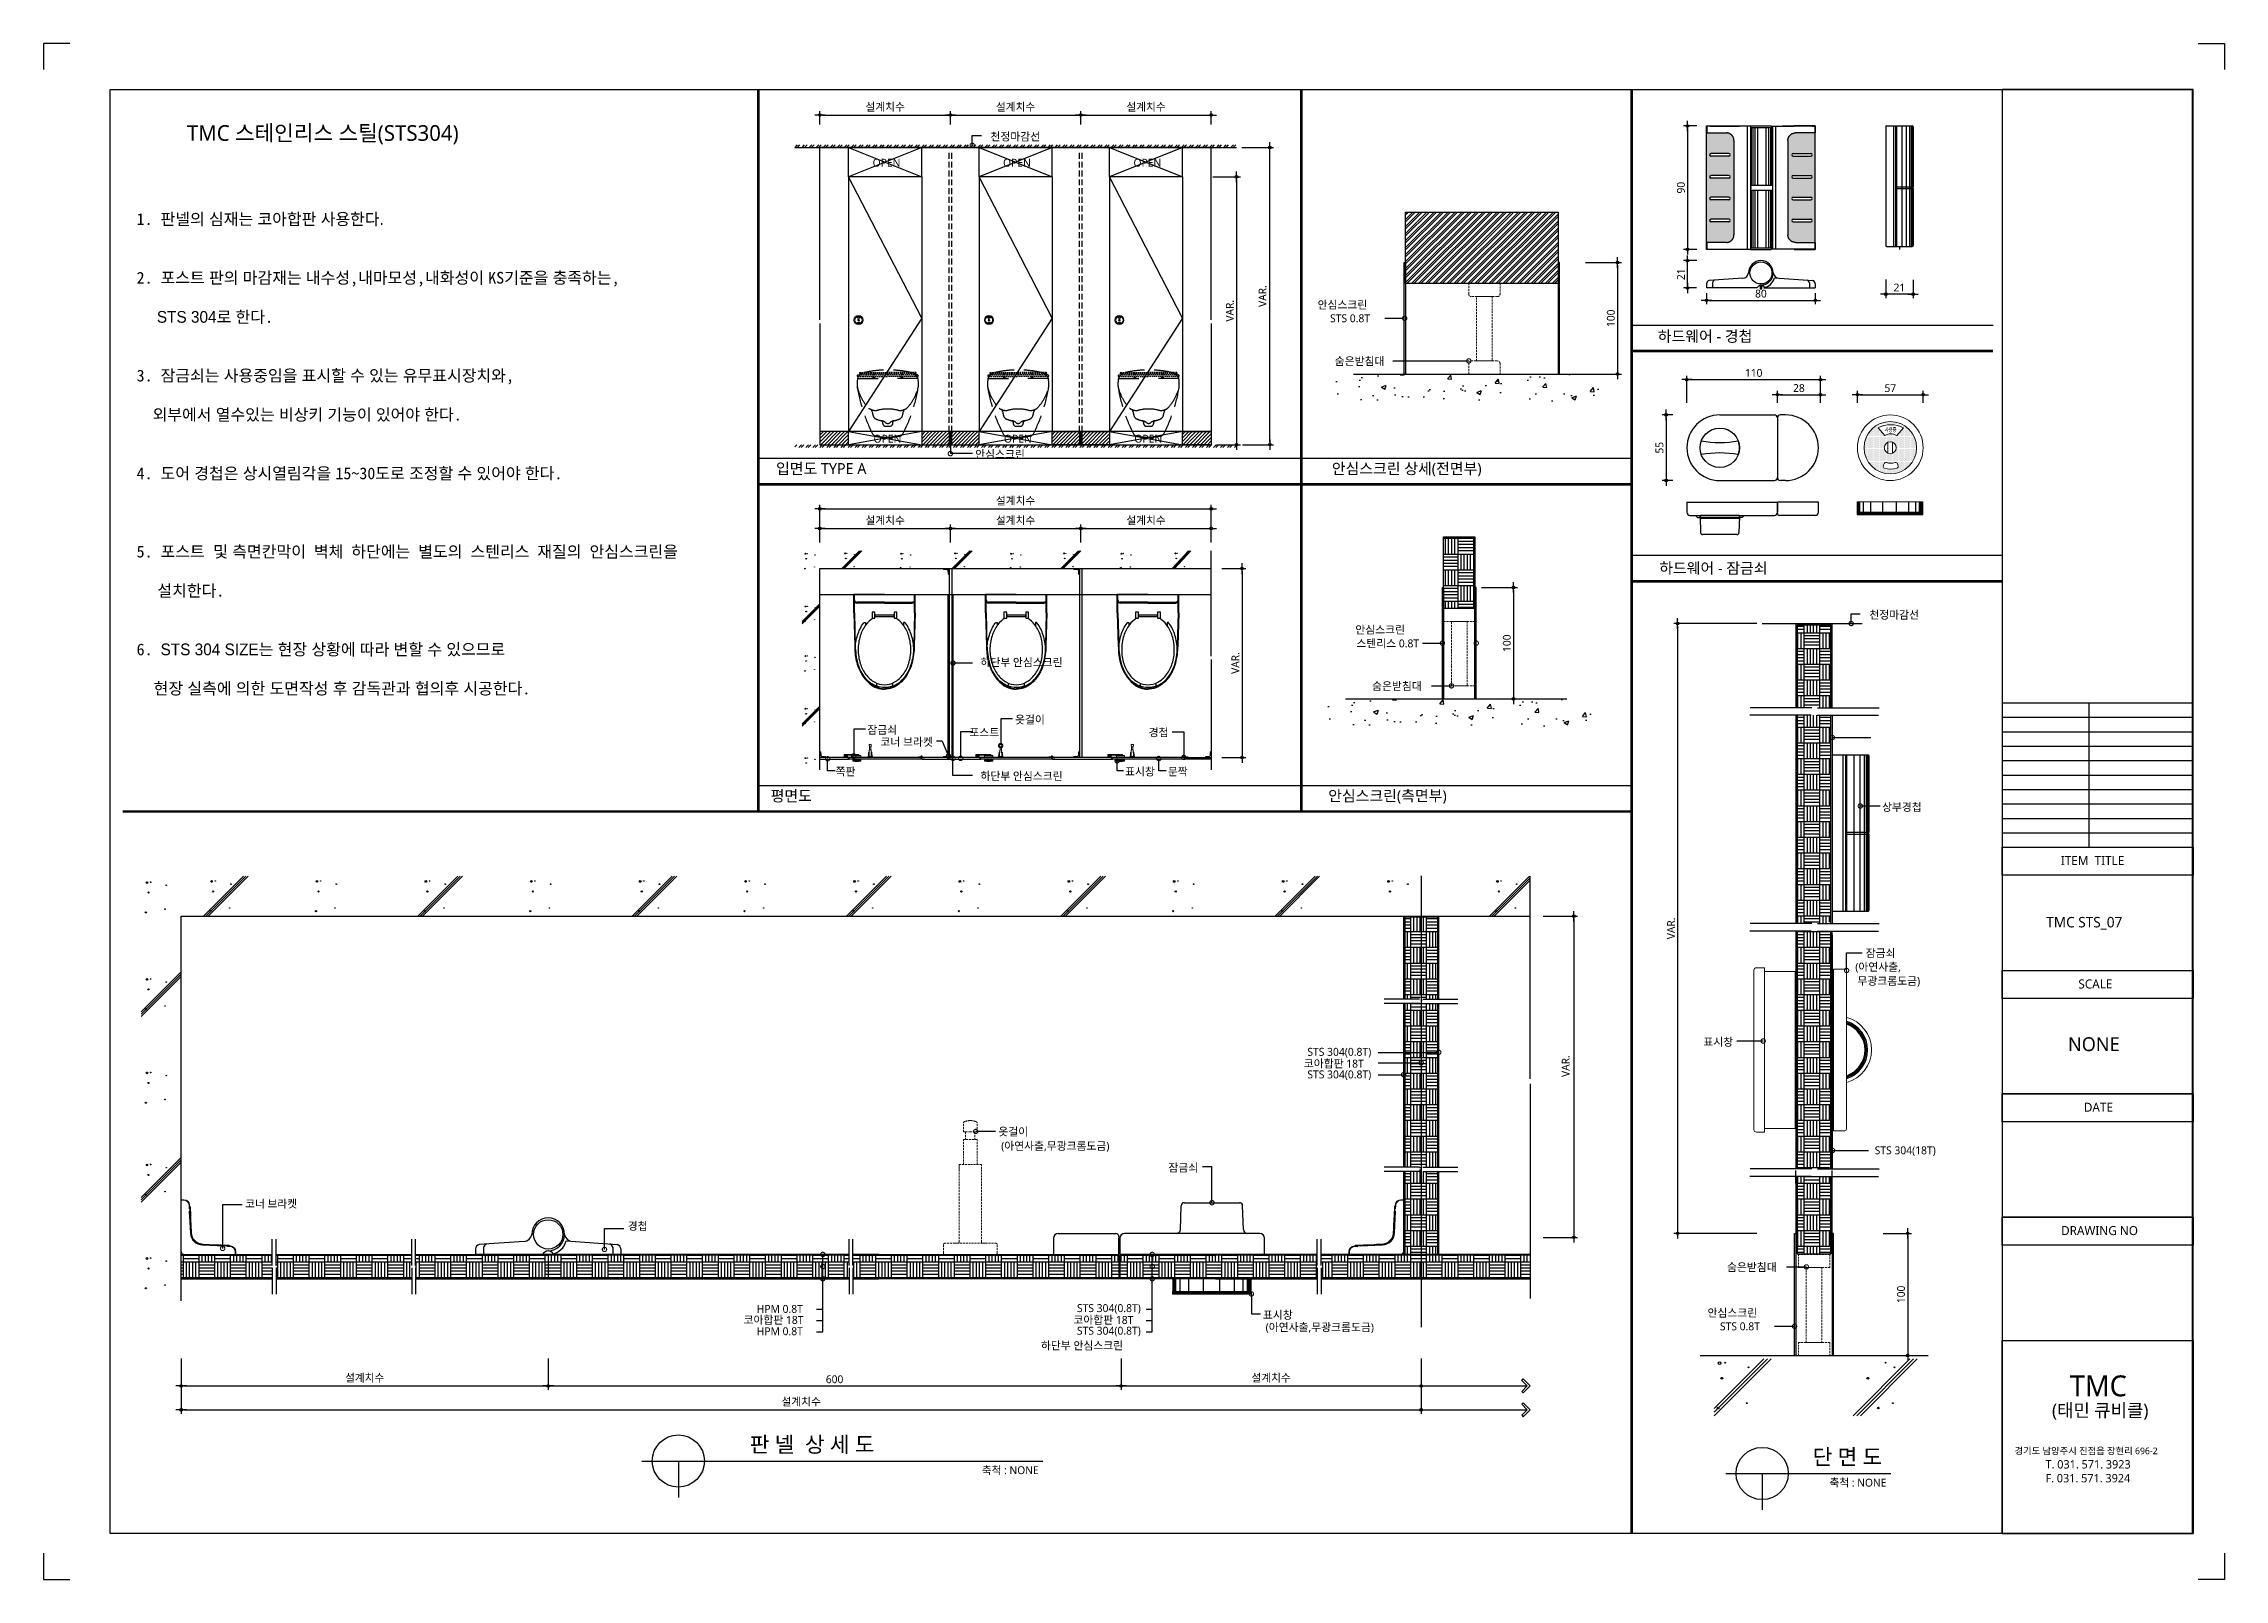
# Model space of a CAD drawing. Extents: x -256 to 8104, y -176 to 5714.
import ezdxf
from ezdxf.enums import TextEntityAlignment as Align

# ---------------------------------------------------------------- set-up
doc = ezdxf.new("R2010")
doc.units = 0
doc.header["$LTSCALE"] = 30
doc.linetypes.add('CEN', pattern=[62, 60, -1, 0, -1])
doc.linetypes.add('HIDDEN', pattern=[0.375, 0.25, -0.125])
doc.layers.get('0').update_dxf_attribs({"linetype": 'CONTINUOUS'})
doc.layers.get('DEFPOINTS').update_dxf_attribs({"linetype": 'CONTINUOUS'})
for name, color, linetype in [('02---제품선', 4, 'CONTINUOUS'), ('0_toilet', 6, 'CONTINUOUS'), ('C', 2, 'CONTINUOUS'), ('curior-0Line', 252, 'CONTINUOUS'), ('DIM', 7, 'CONTINUOUS'), ('HAT', 8, 'CONTINUOUS'), ('HID', 9, 'HIDDEN'), ('jac text', 7, 'CONTINUOUS'), ('TIT', 3, 'CONTINUOUS'), ('경첩', 4, 'CONTINUOUS'), ('문자', 3, 'CONTINUOUS'), ('부자재', 4, 'CONTINUOUS'), ('옷걸이', 4, 'CONTINUOUS'), ('잠금쇠(회전형)', 4, 'CONTINUOUS'), ('중심선', 1, 'CEN'), ('치수', 1, 'CONTINUOUS'), ('판넬', 2, 'CONTINUOUS'), ('해치', 8, 'CONTINUOUS')]:
    doc.layers.add(name, color=color, linetype=linetype)
doc.styles.add('HDW', font='gulim.ttc')
doc.styles.add('돋움', font='malgun.ttf')
doc.dimstyles.new('10', dxfattribs={"dimscale": 10, "dimtxt": 3, "dimasz": 1, "dimexe": 1.5, "dimexo": 2, "dimgap": 1, "dimtad": 1, "dimdec": 0, "dimlunit": 6, "dimtxsty": '돋움', "dimblk": 'DIMDOT', "dimcen": -1, "dimdle": 1.5, "dimclrt": 3, "dimazin": 3, "dimtfac": 1, "dimtdec": 0, "dimtix": 1, "dimtmove": 2, "dimatfit": 3, "dimldrblk": 'DIMDOT', "dimarcsym": 0})
pattern_1 = [(180, (70196.48, -5340.47), (-1e-14, -120.65), [60.325, -60.325]), (180, (70196.48, -5328.4), (-1e-14, -120.65), [60.325, -60.325]), (180, (70196.48, -5316.34), (-1e-14, -120.65), [60.325, -60.325]), (180, (70196.48, -5304.27), (-1e-14, -120.65), [60.325, -60.325]), (90, (70124.09, -5352.53), (-120.65, 7e-15), [60.325, -60.325]), (90, (70112.02, -5352.53), (-120.65, 7e-15), [60.325, -60.325]), (90, (70099.96, -5352.53), (-120.65, 7e-15), [60.325, -60.325]), (90, (70087.89, -5352.53), (-120.65, 7e-15), [60.325, -60.325]), (90, (70184.41, -5292.21), (-120.65, 7e-15), [60.325, -60.325]), (90, (70172.35, -5292.21), (-120.65, 7e-15), [60.325, -60.325]), (90, (70160.28, -5292.21), (-120.65, 7e-15), [60.325, -60.325]), (90, (70148.22, -5292.21), (-120.65, 7e-15), [60.325, -60.325]), (180, (70136.15, -5243.95), (-1e-14, -120.65), [60.325, -60.325]), (180, (70136.15, -5256.01), (-1e-14, -120.65), [60.325, -60.325]), (180, (70136.15, -5268.08), (-1e-14, -120.65), [60.325, -60.325]), (180, (70136.15, -5280.14), (-1e-14, -120.65), [60.325, -60.325]), (180, (70196.48, -5292.21), (-1e-14, -120.65), []), (90, (70136.15, -5352.53), (-120.65, 7e-15), []), (180, (70196.48, -5352.53), (-1e-14, -120.65), []), (270, (70196.48, -5231.88), (120.65, -2e-14), [])]

# ---------------------------------------------------------------- blocks, each defined once
blk = doc.blocks.new('DIMDOT')
at = {"linetype": 'Continuous'}
blk.add_line((-2, 0), (2, 0), dxfattribs=at)
for radius in [0.5, 0.25]:
    blk.add_circle((0, 0), radius, dxfattribs=at)
blk = doc.blocks.new('*D179')
at = {"layer": 'DEFPOINTS', "color": 0}
for p in [(81617.5, 263.4), (81117.5, 207.1), (81617.5, 207.1)]:
    blk.add_point(p, dxfattribs=at)
at = {"layer": 'DIM', "color": 0, "lineweight": -2, "ltscale": 10}
for p, q in [((81117.5, 227.1), (81117.5, 278.4)), ((81127.5, 263.4), (81607.5, 263.4)), ((81617.5, 227.1), (81617.5, 278.4))]:
    blk.add_line(p, q, dxfattribs=at)
at = {"layer": 'DIM', "color": 0, "lineweight": -2, "xscale": 10, "yscale": 10, "zscale": 10, "rotation": 180}
blk.add_blockref('DIMDOT', (81117.5, 263.4), dxfattribs=at)
at = {"layer": 'DIM', "color": 0, "lineweight": -2, "xscale": 10, "yscale": 10, "zscale": 10}
blk.add_blockref('DIMDOT', (81617.5, 263.4), dxfattribs=at)
at = {"layer": 'DIM', "color": 3, "insert": (81367.5, 293), "char_height": 30, "attachment_point": 5, "style": '돋움'}
blk.add_mtext('설계치수', dxfattribs=at)
blk = doc.blocks.new('*D180')
at = {"layer": 'DEFPOINTS', "color": 0}
for p in [(82117.5, 263.4), (81617.5, 207.1), (82117.5, 207.1)]:
    blk.add_point(p, dxfattribs=at)
at = {"layer": 'DIM', "color": 0, "lineweight": -2, "ltscale": 10}
for p, q in [((81617.5, 227.1), (81617.5, 278.4)), ((81627.5, 263.4), (82107.5, 263.4)), ((82117.5, 227.1), (82117.5, 278.4))]:
    blk.add_line(p, q, dxfattribs=at)
at = {"layer": 'DIM', "color": 0, "lineweight": -2, "xscale": 10, "yscale": 10, "zscale": 10, "rotation": 180}
blk.add_blockref('DIMDOT', (81617.5, 263.4), dxfattribs=at)
at = {"layer": 'DIM', "color": 0, "lineweight": -2, "xscale": 10, "yscale": 10, "zscale": 10}
blk.add_blockref('DIMDOT', (82117.5, 263.4), dxfattribs=at)
at = {"layer": 'DIM', "color": 3, "insert": (81867.5, 293), "char_height": 30, "attachment_point": 5, "style": '돋움'}
blk.add_mtext('설계치수', dxfattribs=at)
blk = doc.blocks.new('*D181')
at = {"layer": 'DEFPOINTS', "color": 0}
for p in [(82617.5, 263.4), (82117.5, 207.1), (82617.5, 207.1)]:
    blk.add_point(p, dxfattribs=at)
at = {"layer": 'DIM', "color": 0, "lineweight": -2, "ltscale": 10}
for p, q in [((82117.5, 227.1), (82117.5, 278.4)), ((82127.5, 263.4), (82607.5, 263.4)), ((82617.5, 227.1), (82617.5, 278.4))]:
    blk.add_line(p, q, dxfattribs=at)
at = {"layer": 'DIM', "color": 0, "lineweight": -2, "xscale": 10, "yscale": 10, "zscale": 10, "rotation": 180}
blk.add_blockref('DIMDOT', (82117.5, 263.4), dxfattribs=at)
at = {"layer": 'DIM', "color": 0, "lineweight": -2, "xscale": 10, "yscale": 10, "zscale": 10}
blk.add_blockref('DIMDOT', (82617.5, 263.4), dxfattribs=at)
at = {"layer": 'DIM', "color": 3, "insert": (82367.5, 293), "char_height": 30, "attachment_point": 5, "style": '돋움'}
blk.add_mtext('설계치수', dxfattribs=at)
blk = doc.blocks.new('*D182')
at = {"layer": 'DEFPOINTS', "color": 0}
for p in [(82604.1, 26.6), (82617.5, -1000.8), (82714.4, -1000.8)]:
    blk.add_point(p, dxfattribs=at)
at = {"layer": 'DIM', "color": 0, "lineweight": -2, "ltscale": 10}
for p, q in [((82624.1, 26.6), (82729.4, 26.6)), ((82714.4, 16.6), (82714.4, -990.8)), ((82637.5, -1000.8), (82729.4, -1000.8))]:
    blk.add_line(p, q, dxfattribs=at)
at = {"layer": 'DIM', "color": 0, "lineweight": -2, "xscale": 10, "yscale": 10, "zscale": 10}
for p, rotation in [((82714.4, 26.6), 90), ((82714.4, -1000.8), 270)]:
    blk.add_blockref('DIMDOT', p, dxfattribs=dict(at, rotation=rotation))
at = {"layer": 'DIM', "color": 3, "insert": (82689.2, -487.1), "char_height": 30, "attachment_point": 5, "rotation": 90, "style": '돋움'}
blk.add_mtext('VAR.', dxfattribs=at)
blk = doc.blocks.new('*D183')
at = {"layer": 'DEFPOINTS', "color": 0}
for p in [(82638.6, -1475.7), (82638.6, -2200.7), (82735.5, -2200.7)]:
    blk.add_point(p, dxfattribs=at)
at = {"layer": 'DIM', "color": 0, "lineweight": -2, "ltscale": 10}
for p, q in [((82658.6, -1475.7), (82750.5, -1475.7)), ((82735.5, -1485.7), (82735.5, -2190.7)), ((82658.6, -2200.7), (82750.5, -2200.7))]:
    blk.add_line(p, q, dxfattribs=at)
at = {"layer": 'DIM', "color": 0, "lineweight": -2, "xscale": 10, "yscale": 10, "zscale": 10}
for p, rotation in [((82735.5, -1475.7), 90), ((82735.5, -2200.7), 270)]:
    blk.add_blockref('DIMDOT', p, dxfattribs=dict(at, rotation=rotation))
at = {"layer": 'DIM', "color": 3, "insert": (82710.2, -1838.2), "char_height": 30, "attachment_point": 5, "rotation": 90, "style": '돋움'}
blk.add_mtext('VAR.', dxfattribs=at)
blk = doc.blocks.new('_DOTSMALL')
at = {"color": 0, "linetype": 'ByBlock', "const_width": 0.5}
blk.add_lwpolyline([(-0.0625, 0, 1), (0.0625, 0, 1)], format="xyb", close=True, dxfattribs=at)
blk = doc.blocks.new('A$C63EC304E')
at = {"layer": '치수', "color": 1, "xscale": 2.5, "yscale": 2.5, "zscale": 2.5, "rotation": 234.3098741996962}
blk.add_blockref('_DOTSMALL', (0.31, 0.31), dxfattribs=at)
blk = doc.blocks.new('A$C2BC9653E')
at = {"layer": '치수', "xscale": 0.3333333333333333, "yscale": 0.3333333333333333, "zscale": 0.3333333333333333}
blk.add_blockref('A$C63EC304E', (0, 0), dxfattribs=at)
blk = doc.blocks.new('A$C7FC71301')
at = {"layer": '치수', "rotation": 180}
blk.add_blockref('A$C2BC9653E', (0.21, 0.21), dxfattribs=at)
blk = doc.blocks.new('A$C4A20372B')
at = {"layer": '치수'}
blk.add_blockref('A$C7FC71301', (0, 0), dxfattribs=at)
blk = doc.blocks.new('A$C566469F5')
at = {"layer": '치수'}
blk.add_blockref('A$C4A20372B', (0, 0), dxfattribs=at)
blk = doc.blocks.new('A$C7E317CD4')
at = {"layer": '해치', "xscale": 2, "yscale": 2, "zscale": 2}
blk.add_blockref('A$C566469F5', (0, 0), dxfattribs=at)
blk = doc.blocks.new('A$C601D7F27')
at = {"layer": '치수'}
blk.add_blockref('A$C7E317CD4', (0, 0), dxfattribs=at)
blk = doc.blocks.new('A$C38802C08')
at = {"layer": '치수'}
blk.add_blockref('A$C601D7F27', (0, 0), dxfattribs=at)
blk = doc.blocks.new('*D184')
at = {"layer": 'DEFPOINTS', "color": 0}
for p in [(82617.5, -1322.1), (82117.5, -1395.3), (82617.5, -1395.3)]:
    blk.add_point(p, dxfattribs=at)
at = {"layer": 'DIM', "color": 0, "lineweight": -2, "ltscale": 10}
for p, q in [((82117.5, -1375.3), (82117.5, -1307.1)), ((82127.5, -1322.1), (82607.5, -1322.1)), ((82617.5, -1375.3), (82617.5, -1307.1))]:
    blk.add_line(p, q, dxfattribs=at)
at = {"layer": 'DIM', "color": 0, "lineweight": -2, "xscale": 10, "yscale": 10, "zscale": 10, "rotation": 180}
blk.add_blockref('DIMDOT', (82117.5, -1322.1), dxfattribs=at)
at = {"layer": 'DIM', "color": 0, "lineweight": -2, "xscale": 10, "yscale": 10, "zscale": 10}
blk.add_blockref('DIMDOT', (82617.5, -1322.1), dxfattribs=at)
at = {"layer": 'DIM', "color": 3, "insert": (82367.5, -1292.5), "char_height": 30, "attachment_point": 5, "style": '돋움'}
blk.add_mtext('설계치수', dxfattribs=at)
blk = doc.blocks.new('*D185')
at = {"layer": 'DEFPOINTS', "color": 0}
for p in [(82617.5, -1246.8), (81117.5, -1395.3), (82617.5, -1395.3)]:
    blk.add_point(p, dxfattribs=at)
at = {"layer": 'DIM', "color": 0, "lineweight": -2, "ltscale": 10}
for p, q in [((81117.5, -1375.3), (81117.5, -1231.8)), ((81127.5, -1246.8), (82607.5, -1246.8)), ((82617.5, -1375.3), (82617.5, -1231.8))]:
    blk.add_line(p, q, dxfattribs=at)
at = {"layer": 'DIM', "color": 0, "lineweight": -2, "xscale": 10, "yscale": 10, "zscale": 10, "rotation": 180}
blk.add_blockref('DIMDOT', (81117.5, -1246.8), dxfattribs=at)
at = {"layer": 'DIM', "color": 0, "lineweight": -2, "xscale": 10, "yscale": 10, "zscale": 10}
blk.add_blockref('DIMDOT', (82617.5, -1246.8), dxfattribs=at)
at = {"layer": 'DIM', "color": 3, "insert": (81867.5, -1217.2), "char_height": 30, "attachment_point": 5, "style": '돋움'}
blk.add_mtext('설계치수', dxfattribs=at)
blk = doc.blocks.new('*D186')
at = {"layer": 'DEFPOINTS', "color": 0}
for p in [(82117.5, -1322.1), (81617.5, -1395.3), (82117.5, -1395.3)]:
    blk.add_point(p, dxfattribs=at)
at = {"layer": 'DIM', "color": 0, "lineweight": -2, "ltscale": 10}
for p, q in [((81617.5, -1375.3), (81617.5, -1307.1)), ((81627.5, -1322.1), (82107.5, -1322.1)), ((82117.5, -1375.3), (82117.5, -1307.1))]:
    blk.add_line(p, q, dxfattribs=at)
at = {"layer": 'DIM', "color": 0, "lineweight": -2, "xscale": 10, "yscale": 10, "zscale": 10, "rotation": 180}
blk.add_blockref('DIMDOT', (81617.5, -1322.1), dxfattribs=at)
at = {"layer": 'DIM', "color": 0, "lineweight": -2, "xscale": 10, "yscale": 10, "zscale": 10}
blk.add_blockref('DIMDOT', (82117.5, -1322.1), dxfattribs=at)
at = {"layer": 'DIM', "color": 3, "insert": (81867.5, -1292.5), "char_height": 30, "attachment_point": 5, "style": '돋움'}
blk.add_mtext('설계치수', dxfattribs=at)
blk = doc.blocks.new('*D187')
at = {"layer": 'DEFPOINTS', "color": 0}
for p in [(81617.5, -1322.1), (81117.5, -1395.3), (81617.5, -1395.3)]:
    blk.add_point(p, dxfattribs=at)
at = {"layer": 'DIM', "color": 0, "lineweight": -2, "ltscale": 10}
for p, q in [((81117.5, -1375.3), (81117.5, -1307.1)), ((81127.5, -1322.1), (81607.5, -1322.1)), ((81617.5, -1375.3), (81617.5, -1307.1))]:
    blk.add_line(p, q, dxfattribs=at)
at = {"layer": 'DIM', "color": 0, "lineweight": -2, "xscale": 10, "yscale": 10, "zscale": 10, "rotation": 180}
blk.add_blockref('DIMDOT', (81117.5, -1322.1), dxfattribs=at)
at = {"layer": 'DIM', "color": 0, "lineweight": -2, "xscale": 10, "yscale": 10, "zscale": 10}
blk.add_blockref('DIMDOT', (81617.5, -1322.1), dxfattribs=at)
at = {"layer": 'DIM', "color": 3, "insert": (81367.5, -1292.5), "char_height": 30, "attachment_point": 5, "style": '돋움'}
blk.add_mtext('설계치수', dxfattribs=at)
blk = doc.blocks.new('*D188')
at = {"layer": 'DEFPOINTS', "color": 0}
for p in [(84953, -751.2), (84441, -859.9), (84953, -859.9)]:
    blk.add_point(p, dxfattribs=at)
at = {"layer": 'DIM', "color": 0, "lineweight": -2, "ltscale": 10}
for p, q in [((84441, -839.9), (84441, -736.2)), ((84451, -751.2), (84943, -751.2)), ((84953, -839.9), (84953, -736.2))]:
    blk.add_line(p, q, dxfattribs=at)
at = {"layer": 'DIM', "color": 0, "lineweight": -2, "xscale": 10, "yscale": 10, "zscale": 10, "rotation": 180}
blk.add_blockref('DIMDOT', (84441, -751.2), dxfattribs=at)
at = {"layer": 'DIM', "color": 0, "lineweight": -2, "xscale": 10, "yscale": 10, "zscale": 10}
blk.add_blockref('DIMDOT', (84953, -751.2), dxfattribs=at)
at = {"layer": 'DIM', "color": 3, "insert": (84697, -725.7), "char_height": 30, "attachment_point": 5, "style": '돋움'}
blk.add_mtext('110', dxfattribs=at)
blk = doc.blocks.new('*D189')
at = {"layer": 'DEFPOINTS', "color": 0}
for p in [(84953, -809.2), (84788, -859.9), (84953, -859.9)]:
    blk.add_point(p, dxfattribs=at)
at = {"layer": 'DIM', "color": 0, "lineweight": -2, "ltscale": 10}
for p, q in [((84788, -839.9), (84788, -794.2)), ((84798, -809.2), (84943, -809.2)), ((84953, -839.9), (84953, -794.2))]:
    blk.add_line(p, q, dxfattribs=at)
at = {"layer": 'DIM', "color": 0, "lineweight": -2, "xscale": 10, "yscale": 10, "zscale": 10, "rotation": 180}
blk.add_blockref('DIMDOT', (84788, -809.2), dxfattribs=at)
at = {"layer": 'DIM', "color": 0, "lineweight": -2, "xscale": 10, "yscale": 10, "zscale": 10}
blk.add_blockref('DIMDOT', (84953, -809.2), dxfattribs=at)
at = {"layer": 'DIM', "color": 3, "insert": (84870.5, -783.7), "char_height": 30, "attachment_point": 5, "style": '돋움'}
blk.add_mtext('28', dxfattribs=at)
blk = doc.blocks.new('*D190')
at = {"layer": 'DEFPOINTS', "color": 0}
for p in [(85346.7, -809.2), (85094.7, -859.9), (85346.7, -859.9)]:
    blk.add_point(p, dxfattribs=at)
at = {"layer": 'DIM', "color": 0, "lineweight": -2, "ltscale": 10}
for p, q in [((85094.7, -839.9), (85094.7, -794.2)), ((85104.7, -809.2), (85336.7, -809.2)), ((85346.7, -839.9), (85346.7, -794.2))]:
    blk.add_line(p, q, dxfattribs=at)
at = {"layer": 'DIM', "color": 0, "lineweight": -2, "xscale": 10, "yscale": 10, "zscale": 10, "rotation": 180}
blk.add_blockref('DIMDOT', (85094.7, -809.2), dxfattribs=at)
at = {"layer": 'DIM', "color": 0, "lineweight": -2, "xscale": 10, "yscale": 10, "zscale": 10}
blk.add_blockref('DIMDOT', (85346.7, -809.2), dxfattribs=at)
at = {"layer": 'DIM', "color": 3, "insert": (85220.7, -784), "char_height": 30, "attachment_point": 5, "style": '돋움'}
blk.add_mtext('57', dxfattribs=at)
blk = doc.blocks.new('*D191')
at = {"layer": 'DEFPOINTS', "color": 0}
for p in [(84498.7, 221.5), (84443.6, -251.6), (84498.7, -251.6)]:
    blk.add_point(p, dxfattribs=at)
at = {"layer": 'DIM', "color": 0, "lineweight": -2, "ltscale": 10}
for p, q in [((84478.7, 221.5), (84428.6, 221.5)), ((84443.6, 211.5), (84443.6, -241.6)), ((84478.7, -251.6), (84428.6, -251.6))]:
    blk.add_line(p, q, dxfattribs=at)
at = {"layer": 'DIM', "color": 0, "lineweight": -2, "xscale": 10, "yscale": 10, "zscale": 10}
for p, rotation in [((84443.6, 221.5), 90), ((84443.6, -251.6), 270)]:
    blk.add_blockref('DIMDOT', p, dxfattribs=dict(at, rotation=rotation))
at = {"layer": 'DIM', "color": 3, "insert": (84418.1, -15.1), "char_height": 30, "attachment_point": 5, "rotation": 90, "style": '돋움'}
blk.add_mtext('90', dxfattribs=at)
blk = doc.blocks.new('*D192')
at = {"layer": 'DEFPOINTS', "color": 0}
for p in [(84516.2, -399.8), (84933.3, -399.8), (84933.3, -447.2)]:
    blk.add_point(p, dxfattribs=at)
at = {"layer": 'DIM', "color": 0, "lineweight": -2, "ltscale": 10}
for p, q in [((84516.2, -419.8), (84516.2, -462.2)), ((84526.2, -447.2), (84923.3, -447.2)), ((84933.3, -419.8), (84933.3, -462.2))]:
    blk.add_line(p, q, dxfattribs=at)
at = {"layer": 'DIM', "color": 0, "lineweight": -2, "xscale": 10, "yscale": 10, "zscale": 10, "rotation": 180}
blk.add_blockref('DIMDOT', (84516.2, -447.2), dxfattribs=at)
at = {"layer": 'DIM', "color": 0, "lineweight": -2, "xscale": 10, "yscale": 10, "zscale": 10}
blk.add_blockref('DIMDOT', (84933.3, -447.2), dxfattribs=at)
at = {"layer": 'DIM', "color": 3, "insert": (84724.8, -421.7), "char_height": 30, "attachment_point": 5, "style": '돋움'}
blk.add_mtext('80', dxfattribs=at)
blk = doc.blocks.new('*D193')
at = {"layer": 'DEFPOINTS', "color": 0}
for p in [(84443.6, -294.8), (84498.7, -294.8), (84497.9, -399.8)]:
    blk.add_point(p, dxfattribs=at)
at = {"layer": 'DIM', "color": 0, "lineweight": -2, "ltscale": 10}
for p, q in [((84478.7, -294.8), (84428.6, -294.8)), ((84443.6, -389.8), (84443.6, -304.8)), ((84477.9, -399.8), (84428.6, -399.8))]:
    blk.add_line(p, q, dxfattribs=at)
at = {"layer": 'DIM', "color": 0, "lineweight": -2, "xscale": 10, "yscale": 10, "zscale": 10}
for p, rotation in [((84443.6, -294.8), 90), ((84443.6, -399.8), 270)]:
    blk.add_blockref('DIMDOT', p, dxfattribs=dict(at, rotation=rotation))
at = {"layer": 'DIM', "color": 3, "insert": (84418.3, -347.3), "char_height": 30, "attachment_point": 5, "rotation": 90, "style": '돋움'}
blk.add_mtext('21', dxfattribs=at)
blk = doc.blocks.new('*D194')
at = {"layer": 'DEFPOINTS', "color": 0}
for p in [(85203.1, -347.7), (85308.1, -348.4), (85203.1, -423.3)]:
    blk.add_point(p, dxfattribs=at)
at = {"layer": 'DIM', "color": 0, "lineweight": -2, "ltscale": 10}
for p, q in [((85203.1, -367.7), (85203.1, -438.3)), ((85308.1, -368.4), (85308.1, -438.3)), ((85298.1, -423.3), (85213.1, -423.3))]:
    blk.add_line(p, q, dxfattribs=at)
at = {"layer": 'DIM', "color": 0, "lineweight": -2, "xscale": 10, "yscale": 10, "zscale": 10, "rotation": 180}
blk.add_blockref('DIMDOT', (85203.1, -423.3), dxfattribs=at)
at = {"layer": 'DIM', "color": 0, "lineweight": -2, "xscale": 10, "yscale": 10, "zscale": 10}
blk.add_blockref('DIMDOT', (85308.1, -423.3), dxfattribs=at)
at = {"layer": 'DIM', "color": 3, "insert": (85255.6, -398), "char_height": 30, "attachment_point": 5, "style": '돋움'}
blk.add_mtext('21', dxfattribs=at)
blk = doc.blocks.new('A$C10E41893')
at = {"layer": '부자재'}
for p, q in [((6, 0), (6, 196)), ((123, 196), (6, 196)), ((123, 192), (6, 192)), ((55, 0), (55, 177)), ((61, 0), (61, 177)), ((6, 0), (6, -196)), ((55, 0), (55, -177)), ((61, 0), (61, -177)), ((123, -192), (6, -192)), ((123, -196), (6, -196))]:
    blk.add_line(p, q, dxfattribs=at)
for points in [[(123, 196, -0.012538), (123, 196), (335, 190, -0.055395), (445, 175, -0.154276), (577, 93, -0.179504), (612, 0, -0.179504)], [(123, 192, -0.012538), (123, 192), (335, 187, -0.055395), (444, 172, -0.154276), (574, 91, -0.179504), (608, 0, -0.179504)], [(157, -72, 0.089162), (200, -119, 0.085733), (270, -155, 0.075373), (359, -168, 0.075373), (447, -155, 0.085733), (517, -119, 0.106084), (567, -62, 0.126931), (583, 0, 0.126931), (567, 62, 0.106084), (517, 119, 0.085733), (447, 155, 0.075373), (359, 168, 0.075373), (270, 155, 0.085733), (200, 119, 0.089162), (157, 72)], [(572, 51), (589, 51), (589, 60, 0.021185), (583, 71, 0.106084), (528, 134, 0.085733), (453, 172, 0.075373), (359, 187, 0.075373), (265, 172, 0.085733), (189, 134, 0.007337), (184, 130), (184, 122), (205, 122)], [(123, -196, 0.012538), (123, -196), (335, -190, 0.055395), (445, -175, 0.154276), (577, -93, 0.179504), (612, 0, 0.179504)], [(123, -192, 0.012538), (123, -192), (335, -187, 0.055395), (444, -172, 0.154276), (574, -91, 0.179504), (608, 0, 0.179504)], [(589, -51, 0.090214), (598, 0, 0.090214), (589, 51, 0.106084)], [(572, -51), (589, -51), (589, -60, -0.021185), (583, -71, -0.106084), (528, -134, -0.085733), (453, -172, -0.075373), (359, -187, -0.075373), (265, -172, -0.085733), (189, -134, -0.007337), (184, -130), (184, -122), (205, -122)]]:
    blk.add_lwpolyline(points, format="xyb", dxfattribs=at)
blk.add_lwpolyline([(138, -61), (119, -61), (119, -79), (157, -79), (157, -61), (138, -61), (147, -61), (147, 61), (138, 61), (157, 61), (157, 79), (119, 79), (119, 61), (138, 61), (138, -61), (119, -61)], dxfattribs=at)
for centre, start, end in [((40, 177), 0, 90), ((46, 177), 0, 90), ((40, -177), 270, 0), ((46, -177), 270, 0)]:
    blk.add_arc(centre, 15, start, end, dxfattribs=at)
blk = doc.blocks.new('A$C460A2A32')
at = {"color": 0}
for p, q in [((3, 20), (0, 16)), ((3, 20), (9, 20)), ((4, 10), (162, 10)), ((9, 20), (162, 20)), ((13, 32), (11, 30)), ((13, 32), (162, 32)), ((13, 27), (162, 27)), ((312, 32), (162, 32)), ((312, 27), (162, 27)), ((316, 20), (162, 20)), ((321, 10), (162, 10)), ((312, 32), (313, 30)), ((322, 20), (316, 20)), ((322, 20), (324, 16))]:
    blk.add_line(p, q, dxfattribs=at)
for centre, radius, start, end in [((4, 14), 4, 150.0107, 270), ((13, 29), 2, 135, 270), ((109, 28), 26, 182.6717, 198.4118), ((109, 10), 26, 180, 202.6199), ((107, 28), 23, 183.0205, 200.9186), ((107, 10), 23, 180, 205.7715), ((69, 10), 23, 334.2285, 0), ((69, 28), 23, 339.0814, 356.9795), ((67, 10), 26, 337.3801, 0), ((67, 28), 26, 341.5882, 357.3283), ((257, 10), 26, 180, 202.6199), ((257, 28), 26, 182.6717, 198.4118), ((256, 28), 23, 183.0205, 200.9186), ((256, 10), 23, 180, 205.7715), ((217, 10), 23, 334.2285, 0), ((217, 28), 23, 339.0814, 356.9795), ((216, 28), 26, 341.5882, 357.3283), ((216, 10), 26, 337.3801, 0), ((312, 29), 2, 270, 45), ((321, 14), 4, 270, 29.9893)]:
    blk.add_arc(centre, radius, start, end, dxfattribs=at)
blk = doc.blocks.new('*D195')
at = {"layer": 'DEFPOINTS', "color": 0}
for p in [(84406.7, -886.4), (84361, -1138.4), (84406.7, -1138.4)]:
    blk.add_point(p, dxfattribs=at)
at = {"layer": 'DIM', "color": 0, "lineweight": -2, "ltscale": 10}
for p, q in [((84386.7, -886.4), (84346, -886.4)), ((84361, -896.4), (84361, -1128.4)), ((84386.7, -1138.4), (84346, -1138.4))]:
    blk.add_line(p, q, dxfattribs=at)
at = {"layer": 'DIM', "color": 0, "lineweight": -2, "xscale": 10, "yscale": 10, "zscale": 10}
for p, rotation in [((84361, -886.4), 90), ((84361, -1138.4), 270)]:
    blk.add_blockref('DIMDOT', p, dxfattribs=dict(at, rotation=rotation))
at = {"layer": 'DIM', "color": 3, "insert": (84335.8, -1012.4), "char_height": 30, "attachment_point": 5, "rotation": 90, "style": '돋움'}
blk.add_mtext('55', dxfattribs=at)
blk = doc.blocks.new('*D196')
at = {"layer": 'DEFPOINTS', "color": 0}
for p in [(84729.6, -1686.4), (84405.6, -4025.4), (84729.6, -4025.4)]:
    blk.add_point(p, dxfattribs=at)
at = {"layer": 'DIM', "color": 0, "lineweight": -2, "ltscale": 10}
for p, q in [((84709.6, -1686.4), (84390.6, -1686.4)), ((84405.6, -1696.4), (84405.6, -4015.4)), ((84709.6, -4025.4), (84390.6, -4025.4))]:
    blk.add_line(p, q, dxfattribs=at)
at = {"layer": 'DIM', "color": 0, "lineweight": -2, "xscale": 10, "yscale": 10, "zscale": 10}
for p, rotation in [((84405.6, -1686.4), 90), ((84405.6, -4025.4), 270)]:
    blk.add_blockref('DIMDOT', p, dxfattribs=dict(at, rotation=rotation))
at = {"layer": 'DIM', "color": 3, "insert": (84380.3, -2855.9), "char_height": 30, "attachment_point": 5, "rotation": 90, "style": '돋움'}
blk.add_mtext('VAR.', dxfattribs=at)
blk = doc.blocks.new('A$C13EB2441')
for p, q in [((0.84, 7.37), (0.84, 14.11)), ((0.84, 6.74), (0.84, 0))]:
    blk.add_line(p, q)
blk = doc.blocks.new('*D197')
at = {"layer": 'DEFPOINTS', "color": 0}
for p in [(85173.1, -4025.4), (85173.1, -4493.7), (85287.4, -4493.7)]:
    blk.add_point(p, dxfattribs=at)
at = {"layer": 'DIM', "color": 0, "lineweight": -2, "ltscale": 10}
for p, q in [((85193.1, -4025.4), (85302.4, -4025.4)), ((85287.4, -4035.4), (85287.4, -4483.7)), ((85193.1, -4493.7), (85302.4, -4493.7))]:
    blk.add_line(p, q, dxfattribs=at)
at = {"layer": 'DIM', "color": 0, "lineweight": -2, "xscale": 10, "yscale": 10, "zscale": 10}
for p, rotation in [((85287.4, -4025.4), 90), ((85287.4, -4493.7), 270)]:
    blk.add_blockref('DIMDOT', p, dxfattribs=dict(at, rotation=rotation))
at = {"layer": 'DIM', "color": 3, "insert": (85261.9, -4259.5), "char_height": 30, "attachment_point": 5, "rotation": 90, "style": '돋움'}
blk.add_mtext('100', dxfattribs=at)
blk = doc.blocks.new('*D198')
at = {"layer": 'DEFPOINTS', "color": 0}
for p in [(83633.5, -1548.3), (83633.5, -1975.8), (83776.4, -1975.8)]:
    blk.add_point(p, dxfattribs=at)
at = {"layer": 'DIM', "color": 0, "lineweight": -2, "ltscale": 10}
for p, q in [((83653.5, -1548.3), (83791.4, -1548.3)), ((83776.4, -1558.3), (83776.4, -1965.8)), ((83653.5, -1975.8), (83791.4, -1975.8))]:
    blk.add_line(p, q, dxfattribs=at)
at = {"layer": 'DIM', "color": 0, "lineweight": -2, "xscale": 10, "yscale": 10, "zscale": 10}
for p, rotation in [((83776.4, -1548.3), 90), ((83776.4, -1975.8), 270)]:
    blk.add_blockref('DIMDOT', p, dxfattribs=dict(at, rotation=rotation))
at = {"layer": 'DIM', "color": 3, "insert": (83750.8, -1762.1), "char_height": 30, "attachment_point": 5, "rotation": 90, "style": '돋움'}
blk.add_mtext('100', dxfattribs=at)
blk = doc.blocks.new('*D199')
at = {"layer": 'DEFPOINTS', "color": 0}
for p in [(82714.4, 139), (82841.8, 139), (82716.9, -1000.8)]:
    blk.add_point(p, dxfattribs=at)
at = {"layer": 'DIM', "color": 0, "lineweight": -2, "ltscale": 10}
for p, q in [((82734.4, 139), (82856.8, 139)), ((82841.8, -990.8), (82841.8, 129)), ((82736.9, -1000.8), (82856.8, -1000.8))]:
    blk.add_line(p, q, dxfattribs=at)
at = {"layer": 'DIM', "color": 0, "lineweight": -2, "xscale": 10, "yscale": 10, "zscale": 10}
for p, rotation in [((82841.8, 139), 90), ((82841.8, -1000.8), 270)]:
    blk.add_blockref('DIMDOT', p, dxfattribs=dict(at, rotation=rotation))
at = {"layer": 'DIM', "color": 3, "insert": (82814.5, -430.9), "char_height": 30, "attachment_point": 5, "rotation": 90, "style": '돋움'}
blk.add_mtext('VAR.', dxfattribs=at)
blk = doc.blocks.new('*D200')
at = {"layer": 'DEFPOINTS', "color": 0}
for p in [(84032.1, -302.2), (84032.1, -729.7), (84175, -729.7)]:
    blk.add_point(p, dxfattribs=at)
at = {"layer": 'DIM', "color": 0, "lineweight": -2, "ltscale": 10}
for p, q in [((84052.1, -302.2), (84190, -302.2)), ((84175, -312.2), (84175, -719.7)), ((84052.1, -729.7), (84190, -729.7))]:
    blk.add_line(p, q, dxfattribs=at)
at = {"layer": 'DIM', "color": 0, "lineweight": -2, "xscale": 10, "yscale": 10, "zscale": 10}
for p, rotation in [((84175, -302.2), 90), ((84175, -729.7), 270)]:
    blk.add_blockref('DIMDOT', p, dxfattribs=dict(at, rotation=rotation))
at = {"layer": 'DIM', "color": 3, "insert": (84149.4, -516), "char_height": 30, "attachment_point": 5, "rotation": 90, "style": '돋움'}
blk.add_mtext('100', dxfattribs=at)
blk = doc.blocks.new('*D201')
at = {"layer": 'DEFPOINTS', "color": 0}
for p in [(78668.6, -4484.9), (80075.7, -4484.9), (80075.7, -4610.7)]:
    blk.add_point(p, dxfattribs=at)
at = {"layer": 'DIM', "color": 0, "lineweight": -2, "ltscale": 10}
for p, q in [((78668.6, -4504.9), (78668.6, -4625.7)), ((80075.7, -4504.9), (80075.7, -4625.7)), ((78678.6, -4610.7), (80065.7, -4610.7))]:
    blk.add_line(p, q, dxfattribs=at)
at = {"layer": 'DIM', "color": 0, "lineweight": -2, "xscale": 10, "yscale": 10, "zscale": 10, "rotation": 180}
blk.add_blockref('DIMDOT', (78668.6, -4610.7), dxfattribs=at)
at = {"layer": 'DIM', "color": 0, "lineweight": -2, "xscale": 10, "yscale": 10, "zscale": 10}
blk.add_blockref('DIMDOT', (80075.7, -4610.7), dxfattribs=at)
at = {"layer": 'DIM', "color": 3, "insert": (79372.2, -4581), "char_height": 30, "attachment_point": 5, "style": '돋움'}
blk.add_mtext('설계치수', dxfattribs=at)
blk = doc.blocks.new('*D202')
at = {"layer": 'DEFPOINTS', "color": 0}
for p in [(78668.6, -4484.9), (83422.6, -4484.9), (83422.6, -4702.1)]:
    blk.add_point(p, dxfattribs=at)
at = {"layer": 'DIM', "color": 0, "lineweight": -2, "ltscale": 10}
for p, q in [((78668.6, -4504.9), (78668.6, -4717.1)), ((83422.6, -4504.9), (83422.6, -4717.1)), ((78678.6, -4702.1), (83412.6, -4702.1))]:
    blk.add_line(p, q, dxfattribs=at)
at = {"layer": 'DIM', "color": 0, "lineweight": -2, "xscale": 10, "yscale": 10, "zscale": 10, "rotation": 180}
blk.add_blockref('DIMDOT', (78668.6, -4702.1), dxfattribs=at)
at = {"layer": 'DIM', "color": 0, "lineweight": -2, "xscale": 10, "yscale": 10, "zscale": 10}
blk.add_blockref('DIMDOT', (83422.6, -4702.1), dxfattribs=at)
at = {"layer": 'DIM', "color": 3, "insert": (81045.6, -4672.5), "char_height": 30, "attachment_point": 5, "style": '돋움'}
blk.add_mtext('설계치수', dxfattribs=at)
blk = doc.blocks.new('*D203')
at = {"layer": 'DEFPOINTS', "color": 0}
for p in [(82271.7, -4484.9), (83422.6, -4484.9), (83422.6, -4610.7)]:
    blk.add_point(p, dxfattribs=at)
at = {"layer": 'DIM', "color": 0, "lineweight": -2, "ltscale": 10}
for p, q in [((82271.7, -4504.9), (82271.7, -4625.7)), ((83422.6, -4504.9), (83422.6, -4625.7)), ((82281.7, -4610.7), (83412.6, -4610.7))]:
    blk.add_line(p, q, dxfattribs=at)
at = {"layer": 'DIM', "color": 0, "lineweight": -2, "xscale": 10, "yscale": 10, "zscale": 10, "rotation": 180}
blk.add_blockref('DIMDOT', (82271.7, -4610.7), dxfattribs=at)
at = {"layer": 'DIM', "color": 0, "lineweight": -2, "xscale": 10, "yscale": 10, "zscale": 10}
blk.add_blockref('DIMDOT', (83422.6, -4610.7), dxfattribs=at)
at = {"layer": 'DIM', "color": 3, "insert": (82847.1, -4581), "char_height": 30, "attachment_point": 5, "style": '돋움'}
blk.add_mtext('설계치수', dxfattribs=at)
blk = doc.blocks.new('*D204')
at = {"layer": 'DEFPOINTS', "color": 0}
for p in [(80075.7, -4484.9), (82271.7, -4484.9), (82271.7, -4610.7)]:
    blk.add_point(p, dxfattribs=at)
at = {"layer": 'DIM', "color": 0, "lineweight": -2, "ltscale": 10}
for p, q in [((80075.7, -4504.9), (80075.7, -4625.7)), ((82271.7, -4504.9), (82271.7, -4625.7)), ((80085.7, -4610.7), (82261.7, -4610.7))]:
    blk.add_line(p, q, dxfattribs=at)
at = {"layer": 'DIM', "color": 0, "lineweight": -2, "xscale": 10, "yscale": 10, "zscale": 10, "rotation": 180}
blk.add_blockref('DIMDOT', (80075.7, -4610.7), dxfattribs=at)
at = {"layer": 'DIM', "color": 0, "lineweight": -2, "xscale": 10, "yscale": 10, "zscale": 10}
blk.add_blockref('DIMDOT', (82271.7, -4610.7), dxfattribs=at)
at = {"layer": 'DIM', "color": 3, "insert": (81173.7, -4585.2), "char_height": 30, "attachment_point": 5, "style": '돋움'}
blk.add_mtext('600', dxfattribs=at)
blk = doc.blocks.new('A$C06B31977')
for p, q in [((1.26, 11.06), (1.26, 21.17)), ((1.26, 10.11), (1.26, 0))]:
    blk.add_line(p, q)
blk = doc.blocks.new('*D205')
at = {"layer": 'DEFPOINTS', "color": 0}
for p in [(83869.4, -2809.3), (83869.4, -4040.7), (84007.2, -4040.7)]:
    blk.add_point(p, dxfattribs=at)
at = {"layer": 'DIM', "color": 0, "lineweight": -2, "ltscale": 10}
for p, q in [((83889.4, -2809.3), (84022.2, -2809.3)), ((84007.2, -2819.3), (84007.2, -4030.7)), ((83889.4, -4040.7), (84022.2, -4040.7))]:
    blk.add_line(p, q, dxfattribs=at)
at = {"layer": 'DIM', "color": 0, "lineweight": -2, "xscale": 10, "yscale": 10, "zscale": 10}
for p, rotation in [((84007.2, -2809.3), 90), ((84007.2, -4040.7), 270)]:
    blk.add_blockref('DIMDOT', p, dxfattribs=dict(at, rotation=rotation))
at = {"layer": 'DIM', "color": 3, "insert": (83976.4, -3384.1), "char_height": 30, "attachment_point": 5, "rotation": 90, "style": '돋움'}
blk.add_mtext('VAR.', dxfattribs=at)
blk = doc.blocks.new('STS_07', base_point=(78397.3, -5176.8))
h = blk.add_hatch()
h.set_pattern_fill('ANSI31', color=3, scale=3, angle=180)
h.set_pattern_definition([(225, (78435.826, -5352.532), (6.735192, -6.735192), [])])
h.paths.add_polyline_path([(81227.5, -950.8), (81117.5, -950.8), (81117.5, -1000.8), (81227.5, -1000.8)])
h.paths.add_polyline_path([(81612.5, -950.8), (81507.5, -950.8), (81507.5, -1000.8), (81612.5, -1000.8)])
h.paths.add_polyline_path([(81727.5, -950.8), (81622.5, -950.8), (81622.5, -1000.8), (81727.5, -1000.8)])
h.paths.add_polyline_path([(82112.5, -950.8), (82007.5, -950.8), (82007.5, -1000.8), (82112.5, -1000.8)])
h.paths.add_polyline_path([(82227.5, -950.8), (82122.5, -950.8), (82122.5, -1000.8), (82227.5, -1000.8)])
h.paths.add_polyline_path([(82617.5, -950.8), (82507.5, -950.8), (82507.5, -1000.8), (82617.5, -1000.8)])
h = blk.add_hatch()
h.set_pattern_fill('ANSI31', color=2, style=0)
h.set_pattern_definition([(45, (78435.8263, -5352.532), (-2.245064, 2.245064), [])])
h.paths.add_polyline_path([(81622.5, -950.8), (81612.5, -950.8), (81612.5, -1000.8), (81622.5, -1000.8)])
h = blk.add_hatch()
h.set_pattern_fill('ANSI31', color=2, style=0)
h.set_pattern_definition([(45, (78935.8263, -5352.532), (-2.245064, 2.245064), [])])
h.paths.add_polyline_path([(82122.5, -950.8), (82112.5, -950.8), (82112.5, -1000.8), (82122.5, -1000.8)])
h = blk.add_hatch()
h.set_pattern_fill('ANSI31', color=2, style=0)
h.set_pattern_definition([(45, (81613.9926, -3512.5427), (-2.245064, 2.245064), [])])
h.paths.add_polyline_path([(83508.5, -1548.3), (83503.5, -1548.3), (83503.5, -1760, -1), (83503.5, -1764.1), (83503.5, -1975.8), (83508.5, -1975.8)])
h.paths.add_polyline_path([(83633.5, -1764.1, -1), (83633.5, -1760), (83633.5, -1548.3), (83628.5, -1548.3), (83628.5, -1975.8), (83633.5, -1975.8)])
at = {"layer": 'HAT'}
h = blk.add_hatch(dxfattribs=at)
h.set_pattern_fill('ANSI32', color=256, scale=2, style=0)
h.set_pattern_definition([(45, (69781.457, -5494.008), (-13.470384, 13.470384), []), (45, (69790.437, -5494.008), (-13.470384, 13.470384), [])])
h.paths.add_polyline_path([(81020.8, 149), (82714.4, 149), (82714.4, 139), (81020.8, 139)])
h = blk.add_hatch(dxfattribs=at)
h.set_pattern_fill('ANSI32', color=256, scale=2, style=0)
h.set_pattern_definition([(45, (70105.73, -5361.366), (-13.470384, 13.470384), []), (45, (70114.71, -5361.366), (-13.470384, 13.470384), [])])
h.paths.add_polyline_path([(83362.7, -108.5), (83948, -108.5), (83948, -383.1), (83362.7, -383.1)])
h = blk.add_hatch(dxfattribs=at)
h.set_pattern_fill('ANSI32', color=256, scale=2, style=0)
h.set_pattern_definition([(45, (69781.457, -5312.028), (-13.470384, 13.470384), []), (45, (69790.437, -5312.028), (-13.470384, 13.470384), [])])
h.paths.add_polyline_path([(81020.8, -1011.3), (82714.4, -1011.3), (82714.4, -1001.3), (81020.8, -1001.3)])
at = {"layer": '해치'}
h = blk.add_hatch(dxfattribs=at)
h.set_pattern_fill('DOTS', color=256, scale=2.628474)
h.set_pattern_definition([(0, (81554.5, 556.5093), (2.086351, 4.172702), [0, -4.172702])])
edge = h.paths.add_edge_path()
edge.add_line((84516.7, -225.1), (84516.8, -225.1))
edge.add_spline(control_points=[(84516.8, -225.1), (84517, -225.1), (84528.6, -225.1)], knot_values=[-0.724312, -0.724312, -0.724312, 0.724312, 0.724312, 0.724312], weights=[1, 0.748956, 1], degree=2, periodic=0)
edge.add_line((84528.6, -225.1), (84592.5, -225.1))
edge.add_spline(control_points=[(84592.5, -225.1), (84621.4, -225.1), (84621.4, -196.2)], knot_values=[-1.570796, -1.570796, -1.570796, 0, 0, 0], weights=[1, 0.707107, 1], degree=2, periodic=0)
edge.add_line((84621.4, -196.2), (84621.4, 166))
edge.add_spline(control_points=[(84621.4, 166), (84621.4, 194.9), (84592.5, 194.9)], knot_values=[0, 0, 0, 1.570796, 1.570796, 1.570796], weights=[1, 0.707107, 1], degree=2, periodic=0)
edge.add_line((84592.5, 194.9), (84528.6, 194.9))
edge.add_spline(control_points=[(84528.6, 194.9), (84517, 194.9), (84516.8, 194.9)], knot_values=[-0.724312, -0.724312, -0.724312, 0.724312, 0.724312, 0.724312], weights=[1, 0.748956, 1], degree=2, periodic=0)
edge.add_line((84516.7, 194.9), (84516.7, -225.1))
h.paths.add_polyline_path([(84601.6, 116.2, -0.414214), (84606.9, 110.9, -0.414214), (84601.6, 105.7), (84533.3, 105.7, -0.414214), (84528, 110.9, -0.414214), (84533.3, 116.2)], flags=16)
h.paths.add_polyline_path([(84601.6, 32.2, -0.414214), (84606.9, 26.9, -0.414214), (84601.6, 21.7), (84533.3, 21.7, -0.414214), (84528, 26.9, -0.414214), (84533.3, 32.2)], flags=16)
h.paths.add_polyline_path([(84601.6, -51.8, -0.414214), (84606.9, -57.1, -0.414214), (84601.6, -62.3), (84533.3, -62.3, -0.414214), (84528, -57.1, -0.414214), (84533.3, -51.8)], flags=16)
h.paths.add_polyline_path([(84601.6, -135.8, -0.414214), (84606.9, -141.1, -0.414214), (84601.6, -146.3), (84533.3, -146.3, -0.414214), (84528, -141.1, -0.414214), (84533.3, -135.8)], flags=16)
h = blk.add_hatch(dxfattribs=at)
h.set_pattern_fill('DOTS', color=256, scale=2.628474)
h.set_pattern_definition([(0, (81079.8828, 556.5093), (2.086351, 4.1727023), [0, -4.1727023])])
edge = h.paths.add_edge_path()
edge.add_spline(control_points=[(84828.2, 166), (84828.2, 194.9), (84857.1, 194.9)], knot_values=[0, 0, 0, 1.570796, 1.570796, 1.570796], weights=[1, 0.707107, 1], degree=2, periodic=0)
edge.add_line((84857.1, 194.9), (84921, 194.9))
edge.add_spline(control_points=[(84921, 194.9), (84932.5, 194.9), (84932.7, 194.9)], knot_values=[-0.724312, -0.724312, -0.724312, 0.724312, 0.724312, 0.724312], weights=[1, 0.748956, 1], degree=2, periodic=0)
edge.add_line((84932.8, 194.9), (84932.8, -225.1))
edge.add_line((84932.8, -225.1), (84932.7, -225.1))
edge.add_spline(control_points=[(84932.7, -225.1), (84932.5, -225.1), (84921, -225.1)], knot_values=[-0.724312, -0.724312, -0.724312, 0.724312, 0.724312, 0.724312], weights=[1, 0.748956, 1], degree=2, periodic=0)
edge.add_line((84921, -225.1), (84857.1, -225.1))
edge.add_spline(control_points=[(84857.1, -225.1), (84828.2, -225.1), (84828.2, -196.2)], knot_values=[-1.570796, -1.570796, -1.570796, 0, 0, 0], weights=[1, 0.707107, 1], degree=2, periodic=0)
edge.add_line((84828.2, -196.2), (84828.2, 166))
h.paths.add_polyline_path([(84847.9, 116.2, 0.414214), (84842.7, 110.9, 0.414214), (84847.9, 105.7), (84916.3, 105.7, 0.414214), (84921.5, 110.9, 0.414214), (84916.3, 116.2)], flags=16)
h.paths.add_polyline_path([(84847.9, 32.2, 0.414214), (84842.7, 26.9, 0.414214), (84847.9, 21.7), (84916.3, 21.7, 0.414214), (84921.5, 26.9, 0.414214), (84916.3, 32.2)], flags=16)
h.paths.add_polyline_path([(84847.9, -51.8, 0.414214), (84842.7, -57.1, 0.414214), (84847.9, -62.3), (84916.3, -62.3, 0.414214), (84921.5, -57.1, 0.414214), (84916.3, -51.8)], flags=16)
h.paths.add_polyline_path([(84847.9, -135.8, 0.414214), (84842.7, -141.1, 0.414214), (84847.9, -146.3), (84916.3, -146.3, 0.414214), (84921.5, -141.1, 0.414214), (84916.3, -135.8)], flags=16)
h = blk.add_hatch(dxfattribs=at)
h.set_pattern_fill('AR-CONC', color=256, style=0)
h.set_pattern_definition([(50, (81643.9, -2266.46), (182.185, -15.939), [19.05, -209.55]), (355, (81643.9, -2266.46), (-35.243, 191.057), [15.24, -167.64]), (100.451, (81659.08, -2267.79), (146.943, 175.117), [16.19, -178.09]), (46.184, (81643.9, -2215.66), (271.079, -42.042), [28.575, -314.325]), (96.636, (81666.5, -2219.16), (237.404, 247.426), [24.285, -267.135]), (351.184, (81643.9, -2215.66), (237.405, 247.425), [22.86, -251.46]), (21, (81669.3, -2228.36), (151.615, -102.2655), [19.05, -209.55]), (326, (81669.3, -2228.36), (61.802, 184.188), [15.24, -167.64]), (71.4514, (81681.93, -2236.88), (213.416, 81.923), [16.19, -178.09]), (37.5, (81643.9, -2266.46), (3.0886, 84.555), [0, -165.608, 0, -170.18, 0, -168.275]), (7.5, (81643.9, -2266.46), (66.8197, 100.1806), [0, -97.028, 0, -161.798, 0, -64.135]), (327.5, (81587.255, -2266.46), (135.5906, -5.7287), [0, -63.5, 0, -198.12, 0, -262.89]), (317.5, (81561.85, -2266.46), (148.129, 25.4265), [0, -82.55, 0, -131.572, 0, -186.69])])
h.paths.add_polyline_path([(84123.5, -832.7), (84123.5, -729.7), (83073.3, -729.7), (83073.3, -832.7)])
h = blk.add_hatch(dxfattribs=at)
h.set_pattern_fill('DOTS', color=256, scale=2.628474)
h.set_pattern_definition([(0, (79526.6946, -4469.768), (2.086351, 4.1727023), [0, -4.1727023])])
h.paths.add_polyline_path([(85321.4, -1012.4, 1), (85120.1, -1012.4, 1)])
h.paths.add_polyline_path([(85197.8, -1012.4, -1), (85243.7, -1012.4, -1)], flags=16)
h.paths.add_polyline_path([(85245.5, -965.1, 0.250537), (85199.6, -965.1), (85173.7, -936.7, -0.258173), (85271.3, -936.7)], flags=16)
h.paths.add_polyline_path([(85248.1, -1073.9), (85251, -1082, -0.437988), (85246.1, -1091.1, -0.127495), (85198.9, -1091.1, -0.437988), (85194, -1082), (85196.9, -1073.9, -0.407197), (85205.6, -1069.5, 0.156299), (85239.4, -1069.5, -0.407197)], flags=16)
h.paths.add_polyline_path([(85195.5, -957.3), (85248.9, -957.3), (85248.9, -929.8), (85195.5, -929.8)], flags=8)
h = blk.add_hatch(dxfattribs=at)
h.set_pattern_fill('WDFLR08', color=256, scale=0.5)
h.set_pattern_definition(pattern_1)
h.paths.add_polyline_path([(83628.5, -1354.5), (83508.5, -1354.5), (83508.5, -1629.2), (83628.5, -1629.2), (83628.5, -1548.3)])
h = blk.add_hatch(dxfattribs=at)
h.set_pattern_fill('WDFLR08', color=256, scale=0.5)
h.set_pattern_definition(pattern_1)
h.paths.add_polyline_path([(84919.9, -2009.4), (84942.1, -2009.4), (84993.4, -2009.4), (84993.4, -1691.4), (84863.4, -1691.4), (84863.4, -2009.4)])
h = blk.add_hatch(dxfattribs=at)
h.set_pattern_fill('AR-CONC', color=256, style=0)
h.set_pattern_definition([(50, (81614, -3512.54), (182.185, -15.939), [19.05, -209.55]), (355, (81614, -3512.54), (-35.243, 191.057), [15.24, -167.64]), (100.451, (81629.17, -3513.87), (146.943, 175.117), [16.19, -178.09]), (46.184, (81614, -3461.74), (271.079, -42.042), [28.575, -314.325]), (96.636, (81636.58, -3465.25), (237.404, 247.426), [24.285, -267.135]), (351.184, (81614, -3461.74), (237.405, 247.425), [22.86, -251.46]), (21, (81639.4, -3474.44), (151.615, -102.2655), [19.05, -209.55]), (326, (81639.4, -3474.44), (61.802, 184.188), [15.24, -167.64]), (71.4514, (81652.03, -3482.96), (213.416, 81.923), [16.19, -178.09]), (37.5, (81613.99, -3512.54), (3.0886, 84.555), [0, -165.608, 0, -170.18, 0, -168.275]), (7.5, (81613.99, -3512.54), (66.8197, 100.1806), [0, -97.028, 0, -161.798, 0, -64.135]), (327.5, (81557.35, -3512.54), (135.5906, -5.7287), [0, -63.5, 0, -198.12, 0, -262.89]), (317.5, (81531.95, -3512.54), (148.129, 25.4265), [0, -82.55, 0, -131.572, 0, -186.69])])
h.paths.add_polyline_path([(84093.6, -2078.8), (84093.6, -1975.8), (83043.4, -1975.8), (83043.4, -2078.8)])
h = blk.add_hatch(dxfattribs=at)
h.set_pattern_fill('WDFLR08', color=256, scale=0.5)
h.set_pattern_definition(pattern_1)
edge = h.paths.add_edge_path()
edge.add_line((84993.4, -2087.2), (84934, -2087.2))
edge.add_arc((84931.9, -2087.2), 2.08, -54.30987, 0, ccw=False)
edge.add_arc((84931.9, -2087.2), 2.08, 125.69013, 305.69013, ccw=False)
edge.add_arc((84931.9, -2087.2), 2.08, 0, 125.69013, ccw=False)
edge.add_line((84934, -2087.2), (84993.4, -2087.2))
edge.add_line((84993.4, -2087.2), (84993.4, -2038.4))
edge.add_line((84993.4, -2038.4), (84983.2, -2038.4))
edge.add_spline(control_points=[(84980.4, -2046.2), (84981.3, -2043.6), (84982.2, -2041), (84983.2, -2038.4)], knot_values=[0, 0, 0, 0, 0.152076, 0.152076, 0.152076, 0.152076], degree=3, periodic=0)
edge.add_line((84983.2, -2038.4), (84928.4, -2038.4))
edge.add_line((84928.4, -2038.4), (84928.4, -2836.9))
edge.add_line((84928.4, -2836.9), (84985.2, -2836.9))
edge.add_spline(control_points=[(84985.2, -2836.9), (84988.3, -2828.2), (84991.3, -2820.4), (84993.4, -2816.6)], knot_values=[0.152076, 0.152076, 0.152076, 0.152076, 0.673721, 0.673721, 0.673721, 0.673721], degree=3, periodic=0)
edge.add_spline(control_points=[(84995.9, -2836.9), (84996.4, -2826.9), (84997.5, -2811.6), (84994.5, -2814.6), (84993.4, -2816.6)], knot_values=[0.673721, 0.673721, 0.673721, 0.673721, 1.332503, 1.60798, 1.60798, 1.60798, 1.60798], degree=3, periodic=0)
edge.add_line((84993.4, -2816.6), (84993.4, -2087.2))
h.paths.add_polyline_path([(84928.4, -2038.4), (84863.4, -2038.4), (84863.4, -2836.9), (84928.4, -2836.9)])
h = blk.add_hatch(dxfattribs=at)
h.set_pattern_fill('WDFLR08', color=256, scale=0.5)
h.set_pattern_definition(pattern_1)
edge = h.paths.add_edge_path()
edge.add_line((83422.6, -2812.6), (83360.1, -2812.6))
edge.add_line((83360.1, -2812.6), (83359.2, -2813.5))
edge.add_line((83359.2, -2813.5), (83359.2, -2913.9))
edge.add_line((83359.2, -2913.9), (83402.1, -2913.9))
edge.add_line((83402.1, -2913.9), (83402.1, -2955.5))
edge.add_line((83402.1, -2955.5), (83359.2, -2955.5))
edge.add_line((83359.2, -2955.5), (83359.2, -3127.2))
edge.add_line((83359.2, -3127.2), (83415.8, -3127.2))
edge.add_spline(control_points=[(83415.8, -3127.2), (83418.6, -3119.5), (83424.6, -3104.2), (83420.7, -3135.1), (83422.3, -3137.5), (83422.6, -3137.6)], knot_values=[0.456227, 0.456227, 0.456227, 0.456227, 2.847595, 6.178025, 6.737145, 6.737145, 6.737145, 6.737145], degree=3, periodic=0)
edge.add_spline(control_points=[(83422.3, -3137.4), (83422.4, -3134.4), (83422.4, -3131.6), (83421.8, -3131.3), (83421.7, -3131.3)], knot_values=[0.891967, 0.891967, 0.891967, 0.891967, 1.280656, 1.337888, 1.337888, 1.337888, 1.337888], degree=3, periodic=0)
edge.add_line((83422.6, -3137.6), (83422.6, -2812.6))
edge = h.paths.add_edge_path()
edge.add_line((83485.9, -2812.6), (83422.6, -2812.6))
edge.add_line((83422.6, -2812.6), (83422.6, -3137.6))
edge.add_spline(control_points=[(83422.6, -3137.6), (83423.7, -3137.8), (83425.9, -3133.5), (83428.6, -3127.2)], knot_values=[6.737145, 6.737145, 6.737145, 6.737145, 8.913909, 8.913909, 8.913909, 8.913909], degree=3, periodic=0)
edge.add_spline(control_points=[(83428.6, -3127.2), (83430.7, -3122.3), (83433, -3116.4), (83435.3, -3110.4)], knot_values=[8.913909, 8.913909, 8.913909, 8.913909, 10.573873, 10.573873, 10.573873, 10.573873], degree=3, periodic=0)
edge.add_line((83428.6, -3127.2), (83485.9, -3127.2))
edge.add_line((83485.9, -3127.2), (83485.9, -2955.5))
edge.add_line((83485.9, -2955.5), (83443, -2955.5))
edge.add_line((83443, -2955.5), (83443, -2913.9))
edge.add_line((83443, -2913.9), (83485.9, -2913.9))
edge.add_line((83485.9, -2913.9), (83485.9, -2812.6))
h.paths.add_polyline_path([(83485.9, -2913.9), (83443, -2913.9), (83443, -2955.5), (83485.9, -2955.5)], flags=16)
h.paths.add_polyline_path([(83402.1, -2913.9), (83359.2, -2913.9), (83359.2, -2955.5), (83402.1, -2955.5)], flags=16)
h = blk.add_hatch(dxfattribs=at)
h.set_pattern_fill('WDFLR08', color=256, scale=0.5)
h.set_pattern_definition(pattern_1)
h.paths.add_polyline_path([(84928.4, -3322.5), (84863.4, -3322.5), (84863.4, -3778), (84928.4, -3778), (84928.4, -3668.5, -0.567825), (84928.4, -3665)])
h.paths.add_polyline_path([(84993.4, -3322.5), (84928.4, -3322.5), (84928.4, -3665, -0.582142), (84931.6, -3666.8), (84993.4, -3666.8)])
edge = h.paths.add_edge_path()
edge.add_line((84993.4, -3666.8), (84931.6, -3666.8))
edge.add_arc((84929.5, -3666.8), 2.08, -54.30987, 0, ccw=False)
edge.add_arc((84929.5, -3666.8), 2.08, 239.17799, 305.69013, ccw=False)
edge.add_line((84928.4, -3668.5), (84928.4, -3778))
edge.add_line((84928.4, -3778), (84985.2, -3778))
edge.add_spline(control_points=[(84985.2, -3778), (84988.3, -3769.3), (84991.3, -3761.4), (84993.4, -3757.6)], knot_values=[0.152076, 0.152076, 0.152076, 0.152076, 0.673721, 0.673721, 0.673721, 0.673721], degree=3, periodic=0)
edge.add_line((84993.4, -3757.6), (84993.4, -3666.8))
h.paths.add_polyline_path([(84928.4, -2866), (84863.4, -2866), (84863.4, -3322.5), (84928.4, -3322.5)])
edge = h.paths.add_edge_path()
edge.add_line((84993.4, -2866), (84983.2, -2866))
edge.add_spline(control_points=[(84980.4, -2873.8), (84981.3, -2871.1), (84982.2, -2868.5), (84983.2, -2866)], knot_values=[0, 0, 0, 0, 0.152076, 0.152076, 0.152076, 0.152076], degree=3, periodic=0)
edge.add_line((84983.2, -2866), (84928.4, -2866))
edge.add_line((84928.4, -2866), (84928.4, -3322.5))
edge.add_line((84928.4, -3322.5), (84993.4, -3322.5))
edge.add_line((84993.4, -3322.5), (84993.4, -2866))
h = blk.add_hatch(dxfattribs=at)
h.set_pattern_fill('WDFLR08', color=256, scale=0.5)
h.set_pattern_definition(pattern_1)
h.paths.add_polyline_path([(83485.9, -3144.3), (83359.2, -3144.3), (83359.2, -3771), (83485.9, -3771)])
h = blk.add_hatch(dxfattribs=at)
h.set_pattern_fill('WDFLR08', color=256, scale=0.5)
h.set_pattern_definition(pattern_1)
edge = h.paths.add_edge_path()
edge.add_spline(control_points=[(83422.6, -3798.5), (83422.3, -3798.5), (83421.2, -3796.7), (83422, -3786.8), (83422.3, -3781.2)], knot_values=[1.337888, 1.337888, 1.337888, 1.337888, 1.524261, 2.245715, 2.245715, 2.245715, 2.245715], degree=3, periodic=0)
edge.add_spline(control_points=[(83422.6, -3781.4), (83422.3, -3781.4), (83420.7, -3778.9), (83424.6, -3748), (83418.6, -3763.3), (83415.8, -3771)], knot_values=[0.152076, 0.152076, 0.152076, 0.152076, 0.338449, 1.448592, 2.245715, 2.245715, 2.245715, 2.245715], degree=3, periodic=0)
edge.add_spline(control_points=[(83422.3, -3781.2), (83422.4, -3778.2), (83422.4, -3775.4), (83421.8, -3775.1), (83421.7, -3775.1)], knot_values=[0.891967, 0.891967, 0.891967, 0.891967, 1.280656, 1.337888, 1.337888, 1.337888, 1.337888], degree=3, periodic=0)
edge.add_spline(control_points=[(83421.7, -3775.1), (83420.7, -3775), (83418.4, -3781), (83415.8, -3788.1)], knot_values=[0.152076, 0.152076, 0.152076, 0.152076, 0.891967, 0.891967, 0.891967, 0.891967], degree=3, periodic=0)
edge.add_spline(control_points=[(83414.2, -3792.5), (83414.7, -3791), (83415.3, -3789.5), (83415.8, -3788.1)], knot_values=[0, 0, 0, 0, 0.152076, 0.152076, 0.152076, 0.152076], degree=3, periodic=0)
edge.add_line((83415.8, -3788.1), (83359.2, -3788.1))
edge.add_line((83359.2, -3788.1), (83359.2, -3960.5))
edge.add_line((83359.2, -3960.5), (83404, -3960.5))
edge.add_line((83404, -3960.5), (83404, -4002.1))
edge.add_line((83404, -4002.1), (83359.2, -4002.1))
edge.add_line((83359.2, -4002.1), (83359.2, -4106.3))
edge.add_line((83359.2, -4106.3), (83422.6, -4106.3))
edge.add_line((83422.6, -4106.3), (83422.6, -3798.6))
h.paths.add_polyline_path([(83485.9, -3960.5), (83441.2, -3960.5), (83441.2, -4002.1), (83485.9, -4002.1)])
h.paths.add_polyline_path([(83404, -3960.5), (83359.2, -3960.5), (83359.2, -4002.1), (83404, -4002.1)], flags=16)
h = blk.add_hatch(dxfattribs=at)
h.set_pattern_fill('WDFLR08', color=256, scale=0.5)
h.set_pattern_definition(pattern_1)
h.paths.add_polyline_path([(83485.9, -3849), (83422.6, -3849), (83422.6, -4106.3), (83485.9, -4106.3), (83485.9, -4002.1), (83441.2, -4002.1), (83441.2, -3960.5), (83485.9, -3960.5)])
edge = h.paths.add_edge_path()
edge.add_line((83485.9, -3788.1), (83428.6, -3788.1))
edge.add_spline(control_points=[(83428.6, -3788.1), (83425.9, -3794.4), (83423.7, -3798.7), (83422.6, -3798.5)], knot_values=[2.245715, 2.245715, 2.245715, 2.245715, 2.971303, 2.971303, 2.971303, 2.971303], degree=3, periodic=0)
edge.add_line((83422.6, -3798.5), (83422.6, -3849))
edge.add_line((83422.6, -3849), (83485.9, -3849))
edge.add_line((83485.9, -3849), (83485.9, -3788.1))
h = blk.add_hatch(dxfattribs=at)
h.set_pattern_fill('WDFLR08', color=256, scale=0.5)
h.set_pattern_definition(pattern_1)
h.paths.add_polyline_path([(84917.9, -3807), (84863.4, -3807), (84863.4, -4103.8), (84928.4, -4103.8), (84928.4, -3807)])
h.paths.add_polyline_path([(84993.4, -3807), (84940.1, -3807), (84928.4, -3807), (84928.4, -4103.8), (84993.4, -4103.8)])
h = blk.add_hatch(dxfattribs=at)
h.set_pattern_fill('WDFLR08', color=256, scale=0.5)
h.set_pattern_definition(pattern_1)
h.paths.add_polyline_path([(79017.7, -4157.9), (79017.7, -4148.4), (79017.7, -4109.6), (78668.6, -4109.6), (78668.6, -4196.3), (79017.7, -4196.3)])
h.paths.add_polyline_path([(79032.3, -4157.9), (79032.3, -4148.4), (79032.3, -4109.6), (79552.7, -4109.6), (79552.7, -4157.9), (79552.7, -4196.3), (79032.3, -4196.3)])
h = blk.add_hatch(dxfattribs=at)
h.set_pattern_fill('WDFLR08', color=256, scale=0.5)
h.set_pattern_definition(pattern_1)
h.paths.add_polyline_path([(80075.7, -4196.3), (80075.7, -4109.6), (79567.4, -4109.6), (79567.4, -4196.3)])
h = blk.add_hatch(dxfattribs=at)
h.set_pattern_fill('WDFLR08', color=256, scale=0.5)
h.set_pattern_definition(pattern_1)
h.paths.add_polyline_path([(80075.7, -4109.6), (80075.7, -4196.3), (81128.7, -4196.3), (81128.7, -4155.1, -0.610943), (81127, -4151.8, -0.241509), (81128.7, -4150.9), (81128.7, -4109.6)])
h = blk.add_hatch(dxfattribs=at)
h.set_pattern_fill('WDFLR08', color=256, scale=0.5)
h.set_pattern_definition(pattern_1)
h.paths.add_polyline_path([(81229.4, -4109.6), (81128.7, -4109.6), (81128.7, -4150.9, -0.610943), (81130.4, -4154.2, -0.241509), (81128.7, -4155.1), (81128.7, -4196.3), (81229.4, -4196.3)])
h = blk.add_hatch(dxfattribs=at)
h.set_pattern_fill('WDFLR08', color=256, scale=0.5)
h.set_pattern_definition(pattern_1)
h.paths.add_polyline_path([(82263.7, -4196.3), (82263.7, -4109.6), (81343.6, -4109.6), (81244.1, -4109.6), (81244.1, -4148.4), (81244.1, -4157.9), (81244.1, -4196.3), (81343.6, -4196.3)])
h = blk.add_hatch(dxfattribs=at)
h.set_pattern_fill('WDFLR08', color=256, scale=0.5)
h.set_pattern_definition(pattern_1)
h.paths.add_polyline_path([(83038.7, -4157.9), (83038.7, -4148.4), (83038.7, -4109.6), (83422.6, -4109.6), (83422.6, -4196.3), (83038.7, -4196.3)])
edge = h.paths.add_edge_path()
edge.add_line((83024, -4157.9), (83024, -4148.4))
edge.add_line((83024, -4148.4), (83024, -4109.6))
edge.add_line((83024, -4109.6), (82391.6, -4109.6))
edge.add_line((82391.6, -4109.6), (82391.6, -4150.9))
edge.add_arc((82391.6, -4153), 2.08, -35.69013, 90, ccw=False)
edge.add_arc((82391.6, -4153), 2.08, 270, 324.30987, ccw=False)
edge.add_line((82391.6, -4155.1), (82391.6, -4196.3))
edge.add_line((82391.6, -4196.3), (83024, -4196.3))
edge.add_line((83024, -4196.3), (83024, -4157.9))
h.paths.add_polyline_path([(82266.7, -4109.6), (82266.7, -4196.3), (82391.6, -4196.3), (82391.6, -4155.1, -0.610943), (82389.9, -4151.8, -0.241509), (82391.6, -4150.9), (82391.6, -4109.6)])
h.paths.add_polyline_path([(83840.3, -4109.6), (83422.6, -4109.6), (83422.6, -4196.3), (83840.3, -4196.3)])
at = {"color": 2}
for p, q in [((78141.5, 537.5), (78141.5, 437.5)), ((78141.5, 537.5), (78141.5, 437.5)), ((78141.5, 537.5), (78141.5, 437.5)), ((78241.5, 537.5), (78141.5, 537.5)), ((78141.5, 537.5), (78141.5, 437.5)), ((86401.5, 537.5), (86501.5, 537.5)), ((86401.5, 537.5), (86501.5, 537.5)), ((86401.5, 537.5), (86501.5, 537.5)), ((86501.5, 537.5), (86501.5, 437.5)), ((86501.5, 537.5), (86501.5, 437.5)), ((86501.5, 537.5), (86501.5, 437.5)), ((81020.8, 139), (82714.4, 139)), ((85255.6, -240.1), (85255.6, -251.6)), ((83162.6, -729.7), (84052.1, -729.7)), ((81507.5, -950.8), (81507.5, -1000.8)), ((81612.5, -950.8), (81612.5, -1000.8)), ((82112.5, -950.8), (82112.5, -1000.8)), ((82227.5, -950.8), (82227.5, -1000.8)), ((81607.5, -1575.7), (81607.5, -2200.7)), ((81627.5, -1575.7), (81627.5, -2200.7)), ((84728.9, -1686.4), (85113.4, -1686.4)), ((83132.7, -1975.8), (83980.4, -1975.8)), ((80075.7, -4106.3), (80075.7, -4199.6)), ((82263.7, -4109.6), (82263.7, -4196.3)), ((82266.7, -4109.6), (82266.7, -4196.3)), ((78141.5, -5252.5), (78141.5, -5352.5)), ((78141.5, -5252.5), (78141.5, -5352.5)), ((78141.5, -5252.5), (78141.5, -5352.5)), ((78141.5, -5252.5), (78141.5, -5352.5)), ((86501.5, -5252.5), (86501.5, -5352.5)), ((86501.5, -5252.5), (86501.5, -5352.5)), ((86501.5, -5252.5), (86501.5, -5352.5)), ((78141.5, -5352.5), (78241.5, -5352.5)), ((86501.5, -5352.5), (86401.5, -5352.5)), ((86501.5, -5352.5), (86401.5, -5352.5)), ((86501.5, -5352.5), (86401.5, -5352.5))]:
    blk.add_line(p, q, dxfattribs=at)
for p, q in [((81117.5, -522.1), (81117.5, 139)), ((82617.5, -522.1), (82617.5, 139)), ((81117.5, -535.9), (81117.5, -1000.8)), ((82617.5, -535.9), (82617.5, -1000.8)), ((81117.5, -1000.8), (82617.5, -1000.8)), ((82617.5, -1811.6), (82617.5, -1408)), ((81117.5, -2247.4), (81117.5, -1475.7)), ((81117.5, -1475.7), (82617.5, -1475.7)), ((81117.5, -1575.7), (82617.5, -1575.7)), ((82617.5, -1824.9), (82617.5, -2247.4)), ((83840.3, -3432.9), (83840.3, -2656.2)), ((78668.6, -2809.3), (83840.3, -2809.3)), ((78668.6, -4284.3), (78668.6, -2809.3)), ((83415.9, -3127.2), (83281.1, -3127.2)), ((83428.6, -3127.2), (83563.4, -3127.2)), ((83840.3, -3452), (83840.3, -4275.3)), ((83415.9, -3771), (83281.1, -3771)), ((83428.6, -3771), (83563.4, -3771)), ((84491.3, -4493.7), (85365.6, -4493.7))]:
    blk.add_line(p, q)
at = {"color": 8}
for p, q in [((84229.3, -542), (85614.5, -542)), ((80881.5, -1052.6), (84229.3, -1052.6)), ((84229.3, -1424.8), (85649, -1424.8)), ((80881.5, -2307.5), (82844.1, -2307.5)), ((82844.1, -2307.5), (84229.3, -2307.5))]:
    blk.add_line(p, q, dxfattribs=at)
at = {"color": 4}
for p, q in [((81606.3, -1477.8), (81596.6, -1477.2)), ((81606.3, -1477.8), (81606.9, -1477.8)), ((81610.4, -1481.7), (81610.9, -1491.7)), ((82106.2, -1477.8), (82096.5, -1477.2)), ((82106.2, -1477.8), (82106.9, -1477.8)), ((82110.3, -1481.7), (82110.8, -1491.7))]:
    blk.add_line(p, q, dxfattribs=at)
at = {"color": 2}
for points in [[(78396.6, 361.6), (85649, 361.6), (85649, -5176.7), (78396.6, -5176.7)], [(78396.6, 361.6), (85649, 361.6), (85649, -5176.7), (78396.6, -5176.7)], [(78396.6, 361.6), (86378.5, 361.6), (86378.5, -5176.7), (78396.6, -5176.7)], [(83357.7, -302.2), (83362.7, -302.2), (83362.7, -729.7), (83357.7, -729.7)], [(83953, -302.2), (83948, -302.2), (83948, -729.7), (83953, -729.7)], [(81227.5, -950.8), (81117.5, -950.8), (81117.5, -1000.8), (81227.5, -1000.8)], [(81727.5, -950.8), (81507.5, -950.8), (81507.5, -1000.8), (81727.5, -1000.8)], [(81622.5, -950.8), (81612.5, -950.8), (81612.5, -1000.8), (81622.5, -1000.8)], [(82007.5, -950.8), (82227.5, -950.8), (82227.5, -1000.8), (82007.5, -1000.8)], [(82122.5, -950.8), (82112.5, -950.8), (82112.5, -1000.8), (82122.5, -1000.8)], [(82507.5, -950.8), (82617.5, -950.8), (82617.5, -1000.8), (82507.5, -1000.8)], [(83503.5, -1548.3), (83508.5, -1548.3), (83508.5, -1975.8), (83503.5, -1975.8)], [(83633.5, -1548.3), (83628.5, -1548.3), (83628.5, -1975.8), (83633.5, -1975.8)], [(84853.4, -4025.4), (84858.4, -4025.4), (84858.4, -4493.7), (84853.4, -4493.7)], [(85003.4, -4025.4), (84998.4, -4025.4), (84998.4, -4493.7), (85003.4, -4493.7)]]:
    blk.add_lwpolyline(points, close=True, dxfattribs=at)
at = {"color": 8, "const_width": 10}
for points in [[(80881.5, -2407.5), (80881.5, 361.6)], [(82962.5, -2407.5), (82962.5, 361.6)], [(84229.3, -5176.7), (84229.3, 361.6)], [(84229.3, -642), (85614.5, -642)], [(80881.5, -1152.6), (84229.3, -1152.6)], [(84229.3, -1524.8), (85649, -1524.8)], [(78444.7, -2407.5), (84229.3, -2407.5)]]:
    blk.add_lwpolyline(points, dxfattribs=at)
at = {"color": 4}
for centre, radius, start, end in [((81596.6, -1475.6), 1.61, 184.02269, 266.84997), ((81606.7, -1481.4), 3.66, 356.64811, 86.2207), ((81612.5, -1491.5), 1.65, 186.1664, 269.59836), ((82096.6, -1475.6), 1.61, 184.02269, 266.84997), ((82106.7, -1481.4), 3.66, 356.64811, 86.2207), ((82112.5, -1491.5), 1.65, 186.1664, 269.59836)]:
    blk.add_arc(centre, radius, start, end, dxfattribs=at)
at = {"layer": '02---제품선'}
for p, q in [((84567, -886.4), (84776.3, -886.4)), ((84788, -898.1), (84788, -1126.8)), ((84788, -898.1), (84788, -1126.8)), ((84819, -886.4), (84799.6, -886.4)), ((84567, -1138.4), (84776.3, -1138.4)), ((84819, -1138.4), (84799.6, -1138.4)), ((84441, -1221.4), (84788, -1221.4)), ((84441, -1221.4), (84441, -1260.2)), ((84788, -1221.4), (84788, -1260.2)), ((84945, -1221.4), (84788, -1221.4)), ((84788, -1264.1), (84788, -1221.4)), ((84945, -1260.2), (84945, -1221.4)), ((84452.6, -1271.8), (84473.9, -1271.8)), ((84473.9, -1271.8), (84660, -1271.8)), ((84481.7, -1279.6), (84473.9, -1271.8)), ((84481.7, -1279.6), (84489.5, -1279.6)), ((84489.5, -1279.6), (84644.5, -1279.6)), ((84491.3, -1277.6), (84493.4, -1338)), ((84491.4, -1279.6), (84491.4, -1275.7)), ((84638.7, -1271.8), (84495.3, -1271.8)), ((84638.7, -1283.4), (84495.3, -1283.4)), ((84642.7, -1277.6), (84640.6, -1338)), ((84642.6, -1279.6), (84642.6, -1275.7)), ((84652.3, -1279.6), (84644.5, -1279.6)), ((84652.3, -1279.6), (84660, -1271.8)), ((84660, -1271.8), (84776.3, -1271.8)), ((84933.4, -1271.8), (84795.7, -1271.8)), ((84632.8, -1345.5), (84501.2, -1345.5)), ((82499.4, -4011.2), (82502.6, -3919.8)), ((82515, -3907.8), (82725.6, -3907.8)), ((82741.2, -4011.2), (82738, -3919.8)), ((82012.5, -4044.3), (82012.5, -4106.3)), ((82031.1, -4025.7), (82251.3, -4025.7)), ((82263.7, -4038.1), (82263.7, -4106.3)), ((82263.7, -4106.3), (82263.7, -4044.3)), ((82266.7, -4044.3), (82266.7, -4106.3)), ((82471.4, -4025.7), (82285.3, -4025.7)), ((82484.4, -4025.7), (82471.4, -4025.7)), ((82756.1, -4025.7), (82484.4, -4025.7)), ((82803.3, -4025.7), (82756.1, -4025.7)), ((82821.9, -4106.3), (82821.9, -4044.3)), ((82012.5, -4106.3), (82263.7, -4106.3)), ((82821.9, -4106.3), (82266.7, -4106.3))]:
    blk.add_line(p, q, dxfattribs=at)
blk.add_circle((84567, -1012.4), 75.6, dxfattribs=at)
blk.add_circle((84567, -1012.4), 75.6, dxfattribs=at)
for centre, radius, start, end in [((84567, -1012.4), 126, 90, 180), ((84776.3, -898.1), 11.6, 0, 90), ((84799.6, -898.1), 11.6, 90, 180), ((84819, -1012.4), 126, 0, 90), ((84567, -575.6), 416.6, 260.2031, 279.7969), ((84567, -1012.4), 75.6, 340.75123, 19.24877), ((84567, -1012.4), 126, 180, 270), ((84567, -1449.2), 416.6, 80.2031, 99.7969), ((84819, -1012.4), 126, 270, 0), ((84776.3, -1126.8), 11.6, 270, 0), ((84799.6, -1126.8), 11.6, 180, 270), ((84452.6, -1260.2), 11.6, 180, 270), ((84495.3, -1275.7), 3.88, 90, 180), ((84495.3, -1279.6), 3.88, 180, 270), ((84638.7, -1275.7), 3.88, 0, 90), ((84638.7, -1279.6), 3.88, 270, 0), ((84776.3, -1260.2), 11.6, 270, 0), ((84795.7, -1264.1), 7.75, 180, 270), ((84933.4, -1260.2), 11.6, 270, 0), ((84501.2, -1337.7), 7.75, 182, 270), ((84632.8, -1337.7), 7.75, 270, 358), ((82515, -3920.2), 12.4, 90, 178), ((82725.6, -3920.2), 12.4, 2, 90), ((82484.4, -4010.7), 15, 270, 358), ((82756.1, -4010.7), 15, 182, 270), ((82031.1, -4044.3), 18.6, 90, 180), ((82251.3, -4038.1), 12.4, 0, 90), ((82285.3, -4044.3), 18.6, 90, 180), ((82803.3, -4044.3), 18.6, 0, 90)]:
    blk.add_arc(centre, radius, start, end, dxfattribs=at)
at = {"layer": '0_toilet'}
for p, q in [((81612.5, -1475.7), (81612.5, -2200.7)), ((81622.5, -1475.7), (81622.5, -2200.7)), ((82112.5, -1475.7), (82112.5, -2200.7)), ((82122.6, -2200.7), (82122.6, -1475.7)), ((81226.4, -2200.7), (81117.5, -2200.7)), ((81117.5, -2206.7), (81229.4, -2206.7)), ((81226.4, -2203.7), (81226.4, -2200.7)), ((81226.4, -2203.7), (81230.2, -2203.7)), ((81506, -2200.7), (81227.2, -2200.7)), ((81227.2, -2203.7), (81227.2, -2200.7)), ((81229.4, -2206.7), (81229.4, -2203.7)), ((81230.2, -2206.7), (81230.2, -2203.7)), ((81506, -2206.7), (81230.2, -2206.7)), ((81506, -2206.7), (81506, -2200.7)), ((81731.5, -2200.7), (81507.5, -2200.7)), ((81507.5, -2206.7), (81507.5, -2200.7)), ((81507.5, -2206.7), (81734.5, -2206.7)), ((81731.5, -2203.7), (81731.5, -2200.7)), ((81731.5, -2203.7), (81735.2, -2203.7)), ((82006, -2200.7), (81732.2, -2200.7)), ((81732.2, -2203.7), (81732.2, -2200.7)), ((81734.5, -2206.7), (81734.5, -2203.7)), ((81735.2, -2206.7), (81735.2, -2203.7)), ((82006, -2206.7), (81735.2, -2206.7)), ((82006, -2206.7), (82006, -2200.7)), ((82236.5, -2200.7), (82007.5, -2200.7)), ((82007.5, -2206.7), (82007.5, -2200.7)), ((82007.5, -2206.7), (82239.5, -2206.7)), ((82236.5, -2203.7), (82236.5, -2200.7)), ((82236.5, -2203.7), (82240.3, -2203.7)), ((82516.1, -2200.7), (82237.3, -2200.7)), ((82237.3, -2203.7), (82237.3, -2200.7)), ((82239.5, -2206.7), (82239.5, -2203.7)), ((82240.3, -2206.7), (82240.3, -2203.7)), ((82516.1, -2206.7), (82240.3, -2206.7)), ((82516.1, -2206.7), (82516.1, -2200.7)), ((82517.6, -2200.7), (82617.5, -2200.7)), ((82517.6, -2206.7), (82517.6, -2200.7)), ((82617.5, -2206.7), (82517.6, -2206.7))]:
    blk.add_line(p, q, dxfattribs=at)
at = {"layer": 'C'}
for p, q in [((84863.4, -1691.4), (84863.4, -2009.4)), ((84863.4, -1691.4), (84993.4, -1691.4)), ((84993.4, -2009.4), (84993.4, -1691.4)), ((84863.4, -2038.4), (84863.4, -2836.9)), ((84993.4, -2836.9), (84993.4, -2038.4)), ((84863.4, -2866), (84863.4, -3778)), ((84993.4, -3778), (84993.4, -2866)), ((84863.4, -3807), (84863.4, -4103.8)), ((84993.4, -4103.8), (84993.4, -3807)), ((78668.6, -4109.6), (79017.7, -4109.6)), ((79032.3, -4109.6), (79552.7, -4109.6)), ((79567.4, -4109.6), (80075.7, -4109.6)), ((81229.4, -4109.6), (80075.7, -4109.6)), ((81244.1, -4109.6), (82263.7, -4109.6)), ((81343.6, -4109.6), (81244.1, -4109.6)), ((82266.7, -4109.6), (82633.7, -4109.6)), ((83024, -4109.6), (82633.7, -4109.6)), ((83840.3, -4109.6), (83038.7, -4109.6)), ((84863.4, -4103.8), (84993.4, -4103.8)), ((78668.6, -4196.3), (79017.7, -4196.3)), ((79032.3, -4196.3), (79552.7, -4196.3)), ((79567.4, -4196.3), (80092, -4196.3)), ((80075.7, -4196.3), (81229.4, -4196.3)), ((82263.7, -4196.3), (81244.1, -4196.3)), ((81244.1, -4196.3), (81343.6, -4196.3)), ((82633.7, -4196.3), (82266.7, -4196.3)), ((82633.7, -4196.3), (83024, -4196.3)), ((83038.7, -4196.3), (83840.3, -4196.3))]:
    blk.add_line(p, q, dxfattribs=at)
at = {"layer": 'curior-0Line'}
for p, q in [((85649, 361.6), (85649, -5175.9)), ((85649.3, -1990.8), (86381.4, -1990.8)), ((85981.6, -1990.8), (85981.6, -2544.6)), ((85649.3, -2046.2), (86381.4, -2046.2)), ((85649.3, -2101.6), (86381.4, -2101.6)), ((85649.3, -2157), (86381.4, -2157)), ((85649.3, -2212.3), (86381.4, -2212.3)), ((85649.3, -2267.7), (86381.4, -2267.7)), ((85649.3, -2323.1), (86381.4, -2323.1)), ((85649.3, -2378.5), (86381.4, -2378.5)), ((85649.3, -2433.8), (86381.4, -2433.8)), ((85649.3, -2489.2), (86381.4, -2489.2)), ((85649.3, -2544.6), (86381.4, -2544.6))]:
    blk.add_line(p, q, dxfattribs=at)
for points in [[(86381.4, 361.6), (85649, 361.6), (85649, -5176.7), (86381.4, -5176.7)], [(85649.3, -2544.6), (86381.4, -2544.6), (86381.4, -2652.3), (85649.3, -2652.3)], [(85649.3, -3017.5), (86381.4, -3017.5), (86381.4, -3125.2), (85649.3, -3125.2)], [(85649.3, -3963.3), (86381.4, -3963.3), (86381.4, -3490.4), (85649.3, -3490.4)], [(85649.3, -3490.4), (86381.4, -3490.4), (86381.4, -3598.1), (85649.3, -3598.1)], [(85649.3, -4436.2), (86381.4, -4436.2), (86381.4, -3963.3), (85649.3, -3963.3)], [(85649.3, -3963.3), (86381.4, -3963.3), (86381.4, -4071), (85649.3, -4071)], [(86381.4, -5175.9), (85649.6, -5175.9), (85649.6, -4436.2), (86381.4, -4436.2)]]:
    blk.add_lwpolyline(points, close=True, dxfattribs=at)
at = {"layer": 'DIM', "ltscale": 10}
for p, q in [((83807.8, -4589.6), (83813.5, -4583.9)), ((83828.8, -4610.7), (83807.8, -4589.6)), ((83840.3, -4610.7), (83813.5, -4583.9)), ((83422.6, -4610.7), (83828.8, -4610.7)), ((83828.8, -4610.7), (83807.8, -4631.7)), ((83807.8, -4631.7), (83813.5, -4637.4)), ((83807.8, -4681), (83813.5, -4675.3)), ((83828.8, -4702.1), (83807.8, -4681)), ((83840.3, -4610.7), (83813.5, -4637.4)), ((83840.3, -4702.1), (83813.5, -4675.3)), ((83422.6, -4702.1), (83828.8, -4702.1)), ((83828.8, -4702.1), (83807.8, -4723.2)), ((83807.8, -4723.2), (83813.5, -4728.9)), ((83840.3, -4702.1), (83813.5, -4728.9))]:
    blk.add_line(p, q, dxfattribs=at)
at = {"layer": 'HAT'}
for radius, start, end in [(114.6, 287.40403, 72.59597), (109.6, 288.22512, 71.77488), (106.6, 288.75679, 71.24321), (104.6, 289.12917, 70.87083)]:
    blk.add_arc((85019.2, -3322), radius, start, end, dxfattribs=at)
at = {"layer": 'HID', "ltscale": 3}
for p, q in [((81612.5, -950.8), (81612.5, 128)), ((81622.5, -950.8), (81622.5, 128)), ((82112.5, -950.8), (82112.5, 128)), ((82122.5, -950.8), (82122.5, 128))]:
    blk.add_line(p, q, dxfattribs=at)
at = {"layer": 'HID', "ltscale": 10}
for p, q in [((81265.3, -746.8), (81377.5, -746.8)), ((81489.8, -746.8), (81377.5, -746.8)), ((81765.3, -746.8), (81877.5, -746.8)), ((81989.8, -746.8), (81877.5, -746.8)), ((82265.3, -746.8), (82377.5, -746.8)), ((82489.8, -746.8), (82377.5, -746.8))]:
    blk.add_line(p, q, dxfattribs=at)
at = {"layer": 'HID', "lineweight": 15}
for p, q in [((81667.8, -3636.2), (81667.8, -3600.6)), ((81667.8, -3636.2), (81675.7, -3636.2)), ((81667.8, -3761), (81667.8, -3666)), ((81719.8, -3666), (81667.8, -3666)), ((81675.7, -3636.2), (81693.8, -3636.2)), ((81675.7, -3636.2), (81675.7, -3666)), ((81711.9, -3636.2), (81693.8, -3636.2)), ((81719.8, -3636.2), (81711.9, -3636.2)), ((81711.9, -3636.2), (81711.9, -3666)), ((81719.8, -3636.2), (81719.8, -3600.6)), ((81719.8, -3761), (81719.8, -3666)), ((81736.5, -3761), (81651.1, -3761)), ((81651.1, -3784.7), (81651.1, -3761)), ((81651.1, -4058.6), (81651.1, -3761)), ((81736.5, -4058.6), (81736.5, -3761)), ((81590.6, -4101.3), (81590.6, -4068.6)), ((81646.1, -4063.6), (81595.6, -4063.6)), ((81751.5, -4063.6), (81636.1, -4063.6)), ((81741.5, -4063.6), (81792, -4063.6)), ((81797, -4101.3), (81797, -4068.6)), ((81792, -4106.3), (81595.6, -4106.3)), ((82345.3, -4106.3), (82377, -4106.3)), ((82377, -4106.3), (82567, -4106.3))]:
    blk.add_line(p, q, dxfattribs=at)
for points in [[(83604.6, -383.1), (83724.6, -383.1), (83724.6, -423.1, -0.414214), (83714.6, -433.1), (83614.6, -433.1, -0.414214), (83604.6, -423.1)], [(83614.6, -679.7), (83714.6, -679.7, -0.414214), (83724.6, -689.7), (83724.6, -729.7), (83604.6, -729.7), (83604.6, -689.7, -0.414214)]]:
    blk.add_lwpolyline(points, format="xyb", close=True, dxfattribs=at)
for points in [[(83634.6, -433.1), (83694.6, -433.1), (83694.6, -679.7), (83634.6, -679.7)], [(83508.5, -1629.2), (83628.5, -1629.2), (83628.5, -1679.2), (83508.5, -1679.2)], [(83538.5, -1679.2), (83598.5, -1679.2), (83598.5, -1925.8), (83538.5, -1925.8)], [(83508.5, -1925.8), (83628.5, -1925.8), (83628.5, -1975.8), (83508.5, -1975.8)], [(84868.4, -4106.2), (84988.4, -4106.2), (84988.4, -4156.2), (84868.4, -4156.2)], [(84898.4, -4156.2), (84958.4, -4156.2), (84958.4, -4443.7), (84898.4, -4443.7)], [(84868.4, -4443.7), (84988.4, -4443.7), (84988.4, -4493.7), (84868.4, -4493.7)]]:
    blk.add_lwpolyline(points, close=True, dxfattribs=at)
at = {"layer": 'HID', "ltscale": 10}
for centre, radius, start, end in [((81439.9, -771.2), 180, 172.49177, 181.055), ((81265.3, -751), 4.2, 90, 173.38256), ((81270.4, -748.9), 9, 143.10126, 172.49177), ((81335.2, -797.5), 90, 128.00648, 143.10126), ((81283.5, -731.3), 6, 103.95785, 128.00648), ((81377.5, -1117.2), 403.1, 76.29228, 103.70772), ((81471.6, -731.3), 6, 51.99352, 76.04215), ((81419.9, -797.5), 90, 36.89874, 51.99352), ((81489.8, -751), 4.2, 6.61744, 90), ((81484.7, -748.9), 9, 7.50823, 36.89874), ((81315.1, -771.2), 180, 358.945, 7.50823), ((81939.9, -771.2), 180, 172.49177, 181.055), ((81765.3, -751), 4.2, 90, 173.38256), ((81770.4, -748.9), 9, 143.10126, 172.49177), ((81835.2, -797.5), 90, 128.00648, 143.10126), ((81783.5, -731.3), 6, 103.95785, 128.00648), ((81877.5, -1117.2), 403.1, 76.29228, 103.70772), ((81971.6, -731.3), 6, 51.99352, 76.04215), ((81919.9, -797.5), 90, 36.89874, 51.99352), ((81989.8, -751), 4.2, 6.61744, 90), ((81984.7, -748.9), 9, 7.50823, 36.89874), ((81815.1, -771.2), 180, 358.945, 7.50823), ((82439.9, -771.2), 180, 172.49177, 181.055), ((82265.3, -751), 4.2, 90, 173.38256), ((82270.4, -748.9), 9, 143.10126, 172.49177), ((82335.2, -797.5), 90, 128.00648, 143.10126), ((82283.5, -731.3), 6, 103.95785, 128.00648), ((82377.5, -1117.2), 403.1, 76.29228, 103.70772), ((82471.6, -731.3), 6, 51.99352, 76.04215), ((82419.9, -797.5), 90, 36.89874, 51.99352), ((82489.8, -751), 4.2, 6.61744, 90), ((82484.7, -748.9), 9, 7.50823, 36.89874), ((82315.1, -771.2), 180, 358.945, 7.50823), ((81302, -773.8), 42, 181.055, 190.5892), ((81432.8, -738.8), 177, 192.809, 223.54193), ((81855, -683.6), 602.3, 189.35681, 207.23829), ((80900.1, -683.6), 602.3, 332.76171, 350.64319), ((81322.3, -738.8), 177, 316.45807, 347.191), ((81453.1, -773.8), 42, 349.4108, 358.945), ((81802, -773.8), 42, 181.055, 190.5892), ((81932.8, -738.8), 177, 192.809, 223.54193), ((82355, -683.6), 602.3, 189.35681, 207.23829), ((81400.1, -683.6), 602.3, 332.76171, 350.64319), ((81822.3, -738.8), 177, 316.45807, 347.191), ((81953.1, -773.8), 42, 349.4108, 358.945), ((82302, -773.8), 42, 181.055, 190.5892), ((82432.8, -738.8), 177, 192.809, 223.54193), ((82855, -683.6), 602.3, 189.35681, 207.23829), ((81900.1, -683.6), 602.3, 332.76171, 350.64319), ((82322.3, -738.8), 177, 316.45807, 347.191), ((82453.1, -773.8), 42, 349.4108, 358.945), ((81330.1, -827.5), 42, 232.35984, 243.56894), ((81306.1, -875.8), 12, 6.96095, 63.56894), ((81330.1, -827.5), 42, 248.0565, 282.86094), ((81408.4, -863.3), 91.1, 186.96095, 196.58362), ((81341.2, -883.3), 21, 196.58362, 247.62011), ((81377.5, -795.2), 116.3, 247.62011, 258.92276), ((81377.5, -1035.1), 171, 90, 102.86094), ((81352, -914.8), 6, 0, 77.96728), ((81349.4, -938.8), 30, 49.46208, 78.92276), ((81371.4, -917.2), 13.6, 169.84464, 248.58214), ((81377.5, -905.9), 13.3, 229.46208, 270), ((81377.5, -1035.1), 171, 77.13906, 90), ((81377.5, -905.9), 13.3, 270, 310.53792), ((81405.7, -938.8), 30, 101.07724, 130.53792), ((81383.7, -917.2), 13.6, 291.41786, 10.15536), ((81403, -914.8), 6, 102.03272, 180), ((81377.5, -795.2), 116.3, 281.07724, 292.37989), ((81425, -827.5), 42, 257.13906, 291.9435), ((81413.8, -883.3), 21, 292.37989, 343.41638), ((81346.7, -863.3), 91.1, 343.41638, 353.03905), ((81449, -875.8), 12, 116.43106, 173.03905), ((81425, -827.5), 42, 296.43106, 307.64016), ((81830.1, -827.5), 42, 232.35984, 243.56894), ((81806.1, -875.8), 12, 6.96095, 63.56894), ((81830.1, -827.5), 42, 248.0565, 282.86094), ((81908.4, -863.3), 91.1, 186.96095, 196.58362), ((81841.2, -883.3), 21, 196.58362, 247.62011), ((81877.5, -795.2), 116.3, 247.62011, 258.92276), ((81877.5, -1035.1), 171, 90, 102.86094), ((81852, -914.8), 6, 0, 77.96728), ((81849.4, -938.8), 30, 49.46208, 78.92276), ((81871.4, -917.2), 13.6, 169.84464, 248.58214), ((81877.5, -905.9), 13.3, 229.46208, 270), ((81877.5, -1035.1), 171, 77.13906, 90), ((81877.5, -905.9), 13.3, 270, 310.53792), ((81905.7, -938.8), 30, 101.07724, 130.53792), ((81883.7, -917.2), 13.6, 291.41786, 10.15536), ((81903, -914.8), 6, 102.03272, 180), ((81877.5, -795.2), 116.3, 281.07724, 292.37989), ((81925, -827.5), 42, 257.13906, 291.9435), ((81913.8, -883.3), 21, 292.37989, 343.41638), ((81846.7, -863.3), 91.1, 343.41638, 353.03905), ((81949, -875.8), 12, 116.43106, 173.03905), ((81925, -827.5), 42, 296.43106, 307.64016), ((82330.1, -827.5), 42, 232.35984, 243.56894), ((82306.1, -875.8), 12, 6.96095, 63.56894), ((82330.1, -827.5), 42, 248.0565, 282.86094), ((82408.4, -863.3), 91.1, 186.96095, 196.58362), ((82341.2, -883.3), 21, 196.58362, 247.62011), ((82377.5, -795.2), 116.3, 247.62011, 258.92276), ((82377.5, -1035.1), 171, 90, 102.86094), ((82352, -914.8), 6, 0, 77.96728), ((82349.4, -938.8), 30, 49.46208, 78.92276), ((82371.4, -917.2), 13.6, 169.84464, 248.58214), ((82377.5, -905.9), 13.3, 229.46208, 270), ((82377.5, -1035.1), 171, 77.13906, 90), ((82377.5, -905.9), 13.3, 270, 310.53792), ((82405.7, -938.8), 30, 101.07724, 130.53792), ((82383.7, -917.2), 13.6, 291.41786, 10.15536), ((82403, -914.8), 6, 102.03272, 180), ((82377.5, -795.2), 116.3, 281.07724, 292.37989), ((82425, -827.5), 42, 257.13906, 291.9435), ((82413.8, -883.3), 21, 292.37989, 343.41638), ((82346.7, -863.3), 91.1, 343.41638, 353.03905), ((82449, -875.8), 12, 116.43106, 173.03905), ((82425, -827.5), 42, 296.43106, 307.64016), ((81334.9, -950.1), 18, 210.62485, 258.78325), ((81377.5, -735.2), 237, 258.78325, 270), ((81377.5, -759.2), 171, 266.28378, 270), ((81377.5, -759.2), 171, 270, 273.71622), ((81377.5, -735.2), 237, 270, 281.21675), ((81420.1, -950.1), 18, 281.21675, 329.37515), ((81834.9, -950.1), 18, 210.62485, 258.78325), ((81877.5, -735.2), 237, 258.78325, 270), ((81877.5, -759.2), 171, 266.28378, 270), ((81877.5, -759.2), 171, 270, 273.71622), ((81877.5, -735.2), 237, 270, 281.21675), ((81920.1, -950.1), 18, 281.21675, 329.37515), ((82334.9, -950.1), 18, 210.62485, 258.78325), ((82377.5, -735.2), 237, 258.78325, 270), ((82377.5, -759.2), 171, 266.28378, 270), ((82377.5, -759.2), 171, 270, 273.71622), ((82377.5, -735.2), 237, 270, 281.21675), ((82420.1, -950.1), 18, 281.21675, 329.37515)]:
    blk.add_arc(centre, radius, start, end, dxfattribs=at)
at = {"layer": 'HID', "lineweight": 15}
for centre, radius, start, end in [((81698.8, -3678), 85.6, 93.34554, 106.4545), ((81688.8, -3678), 85.6, 73.5455, 86.65446), ((81676.5, -3605.9), 10.2, 101.30209, 148.96549), ((81711, -3605.9), 10.2, 31.03451, 78.69791), ((81595.6, -4068.6), 5, 90, 180), ((81646.1, -4058.6), 5, 270, 0), ((81741.5, -4058.6), 5, 180, 270), ((81792, -4068.6), 5, 0, 90), ((81595.6, -4101.3), 5, 180, 270), ((81792, -4101.3), 5, 270, 0)]:
    blk.add_arc(centre, radius, start, end, dxfattribs=at)
at = {"layer": 'TIT', "color": 7}
for p, q in [((80434.7, -4898.5), (81972.5, -4898.5)), ((80574.7, -4898.5), (80574.7, -5038.5)), ((84589.7, -4946.3), (85222.4, -4946.3)), ((84730, -4946.3), (84730, -5086.3))]:
    blk.add_line(p, q, dxfattribs=at)
for centre in [(80574.7, -4898.5), (84729.7, -4946.3)]:
    blk.add_circle(centre, 100, dxfattribs=at)
at = {"layer": '경첩', "color": 4, "linetype": 'Continuous', "lineweight": 15}
for p, q in [((81590, -1476.9), (81590, -1475.7)), ((81590, -1475.7), (81590.3, -1475.7)), ((81590.3, -1476.9), (81590, -1476.9)), ((81590.3, -1475.7), (81590.3, -1476.9)), ((81590.3, -1475.7), (81592.4, -1475.7)), ((81592.3, -1479), (81593.7, -1479)), ((81594.8, -1479.3), (81592.3, -1479.2)), ((81592.4, -1475.7), (81592.4, -1477)), ((81592.4, -1477), (81592.5, -1477)), ((81592.5, -1477), (81592.5, -1475.7)), ((81592.5, -1475.7), (81592.8, -1475.7)), ((81592.5, -1477), (81592.8, -1477)), ((81592.8, -1475.7), (81592.8, -1477)), ((81611, -1475.7), (81592.8, -1475.7)), ((81592.8, -1479.4), (81592.9, -1479.2)), ((81592.8, -1479.4), (81592.9, -1479.5)), ((81596.1, -1479.6), (81592.9, -1479.5)), ((81594.8, -1479.1), (81603.8, -1479.5)), ((81603.8, -1479.7), (81594.8, -1479.3)), ((81596.1, -1479.6), (81596.3, -1479.4)), ((81596.7, -1479.7), (81597, -1479.4)), ((81597.1, -1479.7), (81597.3, -1479.4)), ((81597.8, -1479.7), (81598, -1479.5)), ((81600.5, -1479.8), (81597.8, -1479.7)), ((81600.5, -1479.8), (81600.7, -1479.6)), ((81601.1, -1479.9), (81601.4, -1479.6)), ((81601.5, -1479.9), (81601.7, -1479.6)), ((81602.1, -1479.9), (81602.4, -1479.7)), ((81603.5, -1480), (81602.1, -1479.9)), ((81603.5, -1480), (81603.7, -1479.7)), ((81603.7, -1480), (81603.5, -1480)), ((81604.7, -1480.1), (81604.9, -1479.9)), ((81605.3, -1480.3), (81605.5, -1480.1)), ((81605.5, -1480.4), (81605.7, -1480.2)), ((81606, -1480.7), (81606.2, -1480.5)), ((81606.2, -1480.8), (81606.4, -1480.6)), ((81607.3, -1481.8), (81607.5, -1481.7)), ((81607.4, -1482.1), (81607.6, -1481.9)), ((81607.7, -1482.5), (81607.9, -1482.3)), ((81607.8, -1482.7), (81608, -1482.5)), ((81608, -1483.1), (81608.2, -1482.9)), ((81608.3, -1483.4), (81608.1, -1483.7)), ((81608.1, -1483.7), (81608.3, -1483.4)), ((81608.2, -1484), (81608.4, -1483.8)), ((81608.2, -1484.2), (81608.5, -1484)), ((81608.3, -1485.2), (81608.3, -1484.5)), ((81608.3, -1485.2), (81608.5, -1484.9)), ((81608.3, -1485.3), (81608.5, -1485)), ((81608.3, -1485.3), (81608.3, -1485.2)), ((81608.3, -1485.6), (81608.3, -1485.3)), ((81608.3, -1485.6), (81608.6, -1485.4)), ((81608.3, -1485.7), (81608.6, -1485.5)), ((81608.3, -1485.7), (81608.3, -1485.6)), ((81608.4, -1486.6), (81608.3, -1485.7)), ((81608.4, -1486.6), (81608.6, -1486.4)), ((81608.4, -1486.9), (81608.6, -1486.6)), ((81608.4, -1487.3), (81608.4, -1486.9)), ((81608.4, -1487.3), (81608.6, -1487)), ((81608.4, -1487.3), (81608.6, -1487)), ((81608.5, -1490.2), (81608.4, -1487.3)), ((81608.9, -1493.5), (81608.5, -1484.5)), ((81608.5, -1490.2), (81608.8, -1489.9)), ((81608.5, -1490.5), (81608.8, -1490.3)), ((81608.6, -1491.2), (81608.5, -1490.5)), ((81608.6, -1491.2), (81608.8, -1490.9)), ((81608.6, -1491.5), (81608.8, -1491.3)), ((81608.6, -1492.2), (81608.9, -1491.9)), ((81608.8, -1494.9), (81608.6, -1492.2)), ((81608.8, -1484.5), (81609.2, -1493.5)), ((81608.8, -1494.9), (81609, -1494.6)), ((81609.1, -1496), (81608.9, -1493.5)), ((81608.9, -1495.5), (81609, -1495.3)), ((81609.2, -1494.5), (81609.3, -1496)), ((81611.3, -1495.5), (81612.5, -1495.5)), ((81611.3, -1495.7), (81611.3, -1495.5)), ((81611.3, -1495.7), (81611.3, -1495.8)), ((81612.5, -1495.7), (81611.3, -1495.7)), ((81611.3, -1495.8), (81612.5, -1495.8)), ((81611.4, -1498), (81612.5, -1498)), ((81611.4, -1498), (81611.4, -1498.2)), ((81612.5, -1498.2), (81611.4, -1498.2)), ((81612.5, -1495.5), (81612.5, -1477.2)), ((81612.5, -1495.5), (81612.5, -1495.7)), ((81612.5, -1495.8), (81612.5, -1498)), ((81612.5, -1498), (81612.5, -1498.2)), ((82090, -1476.9), (82090, -1475.7)), ((82090, -1475.7), (82090.2, -1475.7)), ((82090.2, -1476.9), (82090, -1476.9)), ((82090.2, -1475.7), (82090.2, -1476.9)), ((82090.2, -1475.7), (82092.4, -1475.7)), ((82092.2, -1479), (82093.7, -1479)), ((82094.7, -1479.3), (82092.2, -1479.2)), ((82092.4, -1475.7), (82092.4, -1477)), ((82092.4, -1477), (82092.5, -1477)), ((82092.5, -1477), (82092.5, -1475.7)), ((82092.5, -1475.7), (82092.7, -1475.7)), ((82092.5, -1477), (82092.7, -1477)), ((82092.7, -1475.7), (82092.7, -1477)), ((82111, -1475.7), (82092.7, -1475.7)), ((82092.7, -1479.4), (82092.9, -1479.2)), ((82092.7, -1479.4), (82092.8, -1479.5)), ((82096, -1479.6), (82092.8, -1479.5)), ((82094.7, -1479.1), (82103.7, -1479.5)), ((82103.7, -1479.7), (82094.7, -1479.3)), ((82096, -1479.6), (82096.3, -1479.4)), ((82096.7, -1479.7), (82096.9, -1479.4)), ((82097, -1479.7), (82097.3, -1479.4)), ((82097.7, -1479.7), (82097.9, -1479.5)), ((82100.4, -1479.8), (82097.7, -1479.7)), ((82100.4, -1479.8), (82100.7, -1479.6)), ((82101.1, -1479.9), (82101.3, -1479.6)), ((82101.4, -1479.9), (82101.7, -1479.6)), ((82102.1, -1479.9), (82102.3, -1479.7)), ((82103.5, -1480), (82102.1, -1479.9)), ((82103.5, -1480), (82103.7, -1479.7)), ((82103.7, -1480), (82103.5, -1480)), ((82104.7, -1480.1), (82104.9, -1479.9)), ((82105.2, -1480.3), (82105.4, -1480.1)), ((82105.5, -1480.4), (82105.7, -1480.2)), ((82105.9, -1480.7), (82106.1, -1480.5)), ((82106.2, -1480.8), (82106.3, -1480.6)), ((82107.2, -1481.8), (82107.4, -1481.7)), ((82107.4, -1482.1), (82107.6, -1481.9)), ((82107.7, -1482.5), (82107.8, -1482.3)), ((82107.8, -1482.7), (82108, -1482.5)), ((82107.9, -1483.1), (82108.1, -1482.9)), ((82108.3, -1483.4), (82108.1, -1483.7)), ((82108.1, -1483.7), (82108.3, -1483.4)), ((82108.2, -1484), (82108.4, -1483.8)), ((82108.2, -1484.2), (82108.4, -1484)), ((82108.2, -1485.2), (82108.2, -1484.5)), ((82108.2, -1485.2), (82108.5, -1484.9)), ((82108.2, -1485.3), (82108.5, -1485)), ((82108.2, -1485.3), (82108.2, -1485.2)), ((82108.3, -1485.6), (82108.2, -1485.3)), ((82108.3, -1485.6), (82108.5, -1485.4)), ((82108.3, -1485.7), (82108.5, -1485.5)), ((82108.3, -1485.7), (82108.3, -1485.6)), ((82108.3, -1486.6), (82108.3, -1485.7)), ((82108.3, -1486.6), (82108.6, -1486.4)), ((82108.3, -1486.9), (82108.6, -1486.6)), ((82108.3, -1487.3), (82108.3, -1486.9)), ((82108.3, -1487.3), (82108.6, -1487)), ((82108.3, -1487.3), (82108.6, -1487)), ((82108.5, -1490.2), (82108.3, -1487.3)), ((82108.9, -1493.5), (82108.5, -1484.5)), ((82108.5, -1490.2), (82108.7, -1489.9)), ((82108.5, -1490.5), (82108.7, -1490.3)), ((82108.5, -1491.2), (82108.5, -1490.5)), ((82108.5, -1491.2), (82108.8, -1490.9)), ((82108.5, -1491.5), (82108.8, -1491.3)), ((82108.6, -1492.2), (82108.8, -1491.9)), ((82108.7, -1494.9), (82108.6, -1492.2)), ((82108.7, -1484.5), (82109.1, -1493.5)), ((82108.7, -1494.9), (82108.9, -1494.6)), ((82108.8, -1495.5), (82109, -1495.3)), ((82109, -1496), (82108.9, -1493.5)), ((82109.2, -1494.5), (82109.3, -1496)), ((82111.2, -1495.5), (82112.5, -1495.5)), ((82111.2, -1495.7), (82111.2, -1495.5)), ((82111.2, -1495.7), (82111.2, -1495.8)), ((82112.5, -1495.7), (82111.2, -1495.7)), ((82111.2, -1495.8), (82112.5, -1495.8)), ((82111.4, -1498), (82112.5, -1498)), ((82111.4, -1498), (82111.4, -1498.2)), ((82112.5, -1498.2), (82111.4, -1498.2)), ((82112.5, -1495.5), (82112.5, -1477.2)), ((82112.5, -1495.5), (82112.5, -1495.7)), ((82112.5, -1495.8), (82112.5, -1498)), ((82112.5, -1498), (82112.5, -1498.2)), ((81117.5, -2178.2), (81118.7, -2178.2)), ((81117.5, -2178.5), (81117.5, -2178.2)), ((81117.5, -2180.6), (81117.5, -2178.5)), ((81118.7, -2178.5), (81117.5, -2178.5)), ((81118.8, -2180.6), (81117.5, -2180.6)), ((81117.5, -2180.7), (81118.8, -2180.7)), ((81117.5, -2181), (81117.5, -2180.7)), ((81118.8, -2181), (81117.5, -2181)), ((81117.5, -2181), (81117.5, -2199.2)), ((81118.7, -2178.5), (81118.7, -2178.2)), ((81118.8, -2180.7), (81118.8, -2180.6)), ((81118.8, -2180.7), (81118.8, -2181)), ((81119, -2200.7), (81137.3, -2200.7)), ((81120.8, -2181.9), (81120.8, -2180.5)), ((81121.3, -2191.9), (81120.9, -2183)), ((81121, -2180.5), (81121.1, -2183)), ((81121.2, -2180.9), (81121.1, -2181.1)), ((81121.3, -2181.5), (81121.1, -2181.8)), ((81121.1, -2183), (81121.6, -2191.9)), ((81121.5, -2184.2), (81121.2, -2184.5)), ((81121.5, -2184.9), (81121.2, -2185.2)), ((81121.3, -2181.5), (81121.5, -2184.2)), ((81121.5, -2185.3), (81121.3, -2185.5)), ((81121.5, -2185.9), (81121.3, -2186.2)), ((81121.6, -2186.3), (81121.3, -2186.5)), ((81121.7, -2189.1), (81121.4, -2189.4)), ((81121.7, -2189.1), (81121.4, -2189.4)), ((81121.5, -2185.3), (81121.5, -2185.9)), ((81121.7, -2189.6), (81121.5, -2189.8)), ((81121.7, -2189.8), (81121.5, -2190)), ((81121.8, -2190.7), (81121.5, -2191)), ((81121.8, -2190.8), (81121.5, -2191.1)), ((81121.8, -2191.2), (81121.5, -2191.4)), ((81121.8, -2191.3), (81121.5, -2191.5)), ((81121.6, -2186.3), (81121.7, -2189.1)), ((81121.8, -2192.2), (81121.6, -2192.4)), ((81121.7, -2189.1), (81121.7, -2189.6)), ((81121.7, -2189.8), (81121.8, -2190.7)), ((81121.9, -2192.4), (81121.7, -2192.6)), ((81121.7, -2193), (81121.9, -2192.8)), ((81121.9, -2192.8), (81121.7, -2193)), ((81121.8, -2190.7), (81121.8, -2190.8)), ((81121.8, -2190.8), (81121.8, -2191.2)), ((81121.8, -2191.2), (81121.8, -2191.3)), ((81121.8, -2191.3), (81121.8, -2191.9)), ((81122.1, -2193.3), (81121.9, -2193.5)), ((81122.3, -2193.7), (81122.1, -2193.9)), ((81122.4, -2193.9), (81122.2, -2194.1)), ((81122.6, -2194.4), (81122.5, -2194.6)), ((81122.8, -2194.6), (81122.6, -2194.8)), ((81123.9, -2195.6), (81123.7, -2195.8)), ((81124.1, -2195.7), (81123.9, -2195.9)), ((81124.6, -2196), (81124.4, -2196.2)), ((81124.8, -2196.1), (81124.6, -2196.3)), ((81125.3, -2196.3), (81125.1, -2196.5)), ((81126.6, -2196.4), (81126.3, -2196.7)), ((81126.3, -2196.4), (81126.6, -2196.4)), ((81126.3, -2196.7), (81135.3, -2197.1)), ((81135.3, -2197.4), (81126.3, -2196.9)), ((81126.6, -2196.4), (81127.9, -2196.5)), ((81127.9, -2196.5), (81127.7, -2196.7)), ((81128.6, -2196.5), (81128.4, -2196.8)), ((81128.9, -2196.6), (81128.7, -2196.8)), ((81129.6, -2196.6), (81129.4, -2196.8)), ((81129.6, -2196.6), (81132.3, -2196.7)), ((81132.3, -2196.7), (81132.1, -2197)), ((81133, -2196.7), (81132.8, -2197)), ((81133.3, -2196.8), (81133.1, -2197)), ((81134, -2196.8), (81133.8, -2197)), ((81134, -2196.8), (81137.2, -2196.9)), ((81135.3, -2197.1), (81137.8, -2197.2)), ((81137.8, -2197.5), (81136.3, -2197.4)), ((81137.3, -2197), (81137.1, -2197.2)), ((81137.3, -2197), (81137.2, -2196.9)), ((81137.3, -2200.7), (81137.3, -2199.5)), ((81137.5, -2199.5), (81137.3, -2199.5)), ((81137.5, -2200.7), (81137.3, -2200.7)), ((81137.6, -2199.5), (81137.5, -2199.5)), ((81137.5, -2199.5), (81137.5, -2200.7)), ((81137.6, -2200.7), (81137.6, -2199.5)), ((81139.8, -2200.7), (81137.6, -2200.7)), ((81139.8, -2200.7), (81139.8, -2199.6)), ((81139.8, -2199.6), (81140, -2199.6)), ((81140, -2200.7), (81139.8, -2200.7)), ((81140, -2199.6), (81140, -2200.7)), ((81590.3, -2199.6), (81590, -2199.6)), ((81590, -2199.6), (81590, -2200.7)), ((81590, -2200.7), (81590.3, -2200.7)), ((81590.3, -2200.7), (81590.3, -2199.6)), ((81590.3, -2200.7), (81592.4, -2200.7)), ((81594.8, -2197.1), (81592.3, -2197.2)), ((81592.3, -2197.5), (81593.7, -2197.4)), ((81592.4, -2200.7), (81592.4, -2199.5)), ((81592.4, -2199.5), (81592.5, -2199.5)), ((81592.5, -2199.5), (81592.8, -2199.5)), ((81592.5, -2199.5), (81592.5, -2200.7)), ((81592.5, -2200.7), (81592.8, -2200.7)), ((81592.8, -2197), (81592.9, -2196.9)), ((81592.8, -2197), (81592.9, -2197.2)), ((81592.8, -2200.7), (81592.8, -2199.5)), ((81611, -2200.7), (81592.8, -2200.7)), ((81596.1, -2196.8), (81592.9, -2196.9)), ((81603.8, -2196.7), (81594.8, -2197.1)), ((81594.8, -2197.4), (81603.8, -2196.9)), ((81596.1, -2196.8), (81596.3, -2197)), ((81596.7, -2196.8), (81597, -2197)), ((81597.1, -2196.7), (81597.3, -2197)), ((81600.5, -2196.6), (81597.8, -2196.7)), ((81597.8, -2196.7), (81598, -2197)), ((81600.5, -2196.6), (81600.7, -2196.8)), ((81601.1, -2196.6), (81601.4, -2196.8)), ((81601.5, -2196.5), (81601.7, -2196.8)), ((81603.5, -2196.4), (81602.1, -2196.5)), ((81602.1, -2196.5), (81602.4, -2196.7)), ((81603.5, -2196.4), (81603.7, -2196.7)), ((81603.7, -2196.4), (81603.5, -2196.4)), ((81604.7, -2196.3), (81604.9, -2196.5)), ((81605.3, -2196.1), (81605.5, -2196.3)), ((81605.5, -2196), (81605.7, -2196.2)), ((81606, -2195.7), (81606.2, -2195.9)), ((81606.2, -2195.6), (81606.4, -2195.8)), ((81607.3, -2194.6), (81607.5, -2194.8)), ((81607.4, -2194.4), (81607.6, -2194.6)), ((81607.7, -2193.9), (81607.9, -2194.1)), ((81607.8, -2193.7), (81608, -2193.9)), ((81608, -2193.3), (81608.2, -2193.5)), ((81608.3, -2193), (81608.1, -2192.8)), ((81608.1, -2192.8), (81608.3, -2193)), ((81608.2, -2192.2), (81608.5, -2192.4)), ((81608.2, -2192.4), (81608.4, -2192.6)), ((81608.4, -2189.8), (81608.3, -2190.7)), ((81608.3, -2190.7), (81608.6, -2191)), ((81608.3, -2190.7), (81608.3, -2190.8)), ((81608.3, -2190.8), (81608.6, -2191.1)), ((81608.3, -2190.8), (81608.3, -2191.2)), ((81608.3, -2191.2), (81608.5, -2191.4)), ((81608.3, -2191.2), (81608.3, -2191.3)), ((81608.3, -2191.3), (81608.5, -2191.5)), ((81608.3, -2191.3), (81608.3, -2191.9)), ((81608.5, -2186.3), (81608.4, -2189.1)), ((81608.4, -2189.1), (81608.6, -2189.4)), ((81608.4, -2189.1), (81608.6, -2189.4)), ((81608.4, -2189.1), (81608.4, -2189.6)), ((81608.4, -2189.6), (81608.6, -2189.8)), ((81608.4, -2189.8), (81608.6, -2190)), ((81608.9, -2183), (81608.5, -2191.9)), ((81608.6, -2185.3), (81608.5, -2185.9)), ((81608.5, -2185.9), (81608.8, -2186.2)), ((81608.5, -2186.3), (81608.8, -2186.5)), ((81608.8, -2181.5), (81608.6, -2184.2)), ((81608.6, -2184.2), (81608.9, -2184.5)), ((81608.6, -2184.9), (81608.8, -2185.2)), ((81608.6, -2185.3), (81608.8, -2185.5)), ((81608.8, -2181.5), (81609, -2181.8)), ((81608.8, -2191.9), (81609.2, -2183)), ((81609.1, -2180.5), (81608.9, -2183)), ((81608.9, -2180.9), (81609, -2181.1)), ((81609.2, -2181.9), (81609.3, -2180.5)), ((81611.3, -2180.7), (81611.3, -2180.6)), ((81611.3, -2180.6), (81612.5, -2180.6)), ((81611.3, -2180.7), (81611.3, -2181)), ((81612.5, -2180.7), (81611.3, -2180.7)), ((81611.3, -2181), (81612.5, -2181)), ((81611.4, -2178.5), (81611.4, -2178.2)), ((81612.5, -2178.2), (81611.4, -2178.2)), ((81611.4, -2178.5), (81612.5, -2178.5)), ((81612.5, -2178.5), (81612.5, -2178.2)), ((81612.5, -2180.6), (81612.5, -2178.5)), ((81612.5, -2181), (81612.5, -2180.7)), ((81612.5, -2181), (81612.5, -2199.2)), ((82090.2, -2199.6), (82090, -2199.6)), ((82090, -2199.6), (82090, -2200.7)), ((82090, -2200.7), (82090.2, -2200.7)), ((82090.2, -2200.7), (82090.2, -2199.6)), ((82090.2, -2200.7), (82092.4, -2200.7)), ((82094.7, -2197.1), (82092.2, -2197.2)), ((82092.2, -2197.5), (82093.7, -2197.4)), ((82092.4, -2200.7), (82092.4, -2199.5)), ((82092.4, -2199.5), (82092.5, -2199.5)), ((82092.5, -2199.5), (82092.7, -2199.5)), ((82092.5, -2199.5), (82092.5, -2200.7)), ((82092.5, -2200.7), (82092.7, -2200.7)), ((82092.7, -2197), (82092.8, -2196.9)), ((82092.7, -2197), (82092.9, -2197.2)), ((82092.7, -2200.7), (82092.7, -2199.5)), ((82111, -2200.7), (82092.7, -2200.7)), ((82096, -2196.8), (82092.8, -2196.9)), ((82103.7, -2196.7), (82094.7, -2197.1)), ((82094.7, -2197.4), (82103.7, -2196.9)), ((82096, -2196.8), (82096.3, -2197)), ((82096.7, -2196.8), (82096.9, -2197)), ((82097, -2196.7), (82097.3, -2197)), ((82100.4, -2196.6), (82097.7, -2196.7)), ((82097.7, -2196.7), (82097.9, -2197)), ((82100.4, -2196.6), (82100.7, -2196.8)), ((82101.1, -2196.6), (82101.3, -2196.8)), ((82101.4, -2196.5), (82101.7, -2196.8)), ((82103.5, -2196.4), (82102.1, -2196.5)), ((82102.1, -2196.5), (82102.3, -2196.7)), ((82103.5, -2196.4), (82103.7, -2196.7)), ((82103.7, -2196.4), (82103.5, -2196.4)), ((82104.7, -2196.3), (82104.9, -2196.5)), ((82105.2, -2196.1), (82105.4, -2196.3)), ((82105.5, -2196), (82105.7, -2196.2)), ((82105.9, -2195.7), (82106.1, -2195.9)), ((82106.2, -2195.6), (82106.3, -2195.8)), ((82107.2, -2194.6), (82107.4, -2194.8)), ((82107.4, -2194.4), (82107.6, -2194.6)), ((82107.7, -2193.9), (82107.8, -2194.1)), ((82107.8, -2193.7), (82108, -2193.9)), ((82107.9, -2193.3), (82108.1, -2193.5)), ((82108.3, -2193), (82108.1, -2192.8)), ((82108.1, -2192.8), (82108.3, -2193)), ((82108.3, -2190.8), (82108.2, -2191.2)), ((82108.2, -2191.2), (82108.5, -2191.4)), ((82108.2, -2191.2), (82108.2, -2191.3)), ((82108.2, -2191.3), (82108.5, -2191.5)), ((82108.2, -2191.3), (82108.2, -2191.9)), ((82108.2, -2192.2), (82108.4, -2192.4)), ((82108.2, -2192.4), (82108.4, -2192.6)), ((82108.5, -2186.3), (82108.3, -2189.1)), ((82108.3, -2189.1), (82108.6, -2189.4)), ((82108.3, -2189.1), (82108.6, -2189.4)), ((82108.3, -2189.1), (82108.3, -2189.6)), ((82108.3, -2189.6), (82108.6, -2189.8)), ((82108.3, -2189.8), (82108.6, -2190)), ((82108.3, -2189.8), (82108.3, -2190.7)), ((82108.3, -2190.7), (82108.5, -2191)), ((82108.3, -2190.7), (82108.3, -2190.8)), ((82108.3, -2190.8), (82108.5, -2191.1)), ((82108.9, -2183), (82108.5, -2191.9)), ((82108.5, -2184.9), (82108.8, -2185.2)), ((82108.5, -2185.3), (82108.8, -2185.5)), ((82108.5, -2185.3), (82108.5, -2185.9)), ((82108.5, -2185.9), (82108.7, -2186.2)), ((82108.5, -2186.3), (82108.7, -2186.5)), ((82108.7, -2181.5), (82108.6, -2184.2)), ((82108.6, -2184.2), (82108.8, -2184.5)), ((82108.7, -2181.5), (82108.9, -2181.8)), ((82108.7, -2191.9), (82109.1, -2183)), ((82108.8, -2180.9), (82109, -2181.1)), ((82109, -2180.5), (82108.9, -2183)), ((82109.2, -2181.9), (82109.3, -2180.5)), ((82111.2, -2180.7), (82111.2, -2180.6)), ((82111.2, -2180.6), (82112.5, -2180.6)), ((82111.2, -2180.7), (82111.2, -2181)), ((82112.5, -2180.7), (82111.2, -2180.7)), ((82111.2, -2181), (82112.5, -2181)), ((82111.4, -2178.5), (82111.4, -2178.2)), ((82112.5, -2178.2), (82111.4, -2178.2)), ((82111.4, -2178.5), (82112.5, -2178.5)), ((82112.5, -2178.5), (82112.5, -2178.2)), ((82112.5, -2180.6), (82112.5, -2178.5)), ((82112.5, -2181), (82112.5, -2180.7)), ((82112.5, -2181), (82112.5, -2199.2)), ((82595.3, -2199.6), (82595, -2199.6)), ((82595, -2199.6), (82595, -2200.7)), ((82595, -2200.7), (82595.3, -2200.7)), ((82595.3, -2200.7), (82595.3, -2199.6)), ((82595.3, -2200.7), (82597.4, -2200.7)), ((82599.8, -2197.1), (82597.3, -2197.2)), ((82597.3, -2197.5), (82598.7, -2197.4)), ((82597.4, -2200.7), (82597.4, -2199.5)), ((82597.4, -2199.5), (82597.5, -2199.5)), ((82597.5, -2199.5), (82597.8, -2199.5)), ((82597.5, -2199.5), (82597.5, -2200.7)), ((82597.5, -2200.7), (82597.8, -2200.7)), ((82597.8, -2197), (82597.9, -2196.9)), ((82597.8, -2197), (82597.9, -2197.2)), ((82597.8, -2200.7), (82597.8, -2199.5)), ((82616, -2200.7), (82597.8, -2200.7)), ((82601.1, -2196.8), (82597.9, -2196.9)), ((82608.8, -2196.7), (82599.8, -2197.1)), ((82599.8, -2197.4), (82608.8, -2196.9)), ((82601.1, -2196.8), (82601.3, -2197)), ((82601.7, -2196.8), (82602, -2197)), ((82602.1, -2196.7), (82602.3, -2197)), ((82605.5, -2196.6), (82602.8, -2196.7)), ((82602.8, -2196.7), (82603, -2197)), ((82605.5, -2196.6), (82605.7, -2196.8)), ((82606.1, -2196.6), (82606.4, -2196.8)), ((82606.5, -2196.5), (82606.7, -2196.8)), ((82608.5, -2196.4), (82607.1, -2196.5)), ((82607.1, -2196.5), (82607.4, -2196.7)), ((82608.5, -2196.4), (82608.7, -2196.7)), ((82608.7, -2196.4), (82608.5, -2196.4)), ((82609.7, -2196.3), (82609.9, -2196.5)), ((82610.3, -2196.1), (82610.5, -2196.3)), ((82610.5, -2196), (82610.7, -2196.2)), ((82611, -2195.7), (82611.2, -2195.9)), ((82611.2, -2195.6), (82611.4, -2195.8)), ((82612.3, -2194.6), (82612.5, -2194.8)), ((82612.4, -2194.4), (82612.6, -2194.6)), ((82612.7, -2193.9), (82612.9, -2194.1)), ((82612.8, -2193.7), (82613, -2193.9)), ((82613, -2193.3), (82613.2, -2193.5)), ((82613.3, -2193), (82613.1, -2192.8)), ((82613.1, -2192.8), (82613.3, -2193)), ((82613.2, -2192.2), (82613.5, -2192.4)), ((82613.2, -2192.4), (82613.4, -2192.6)), ((82613.4, -2189.8), (82613.3, -2190.7)), ((82613.3, -2190.7), (82613.6, -2191)), ((82613.3, -2190.7), (82613.3, -2190.8)), ((82613.3, -2190.8), (82613.6, -2191.1)), ((82613.3, -2190.8), (82613.3, -2191.2)), ((82613.3, -2191.2), (82613.5, -2191.4)), ((82613.3, -2191.2), (82613.3, -2191.3)), ((82613.3, -2191.3), (82613.5, -2191.5)), ((82613.3, -2191.3), (82613.3, -2191.9)), ((82613.5, -2186.3), (82613.4, -2189.1)), ((82613.4, -2189.1), (82613.6, -2189.4)), ((82613.4, -2189.1), (82613.6, -2189.4)), ((82613.4, -2189.1), (82613.4, -2189.6)), ((82613.4, -2189.6), (82613.6, -2189.8)), ((82613.4, -2189.8), (82613.6, -2190)), ((82613.9, -2183), (82613.5, -2191.9)), ((82613.6, -2185.3), (82613.5, -2185.9)), ((82613.5, -2185.9), (82613.8, -2186.2)), ((82613.5, -2186.3), (82613.8, -2186.5)), ((82613.8, -2181.5), (82613.6, -2184.2)), ((82613.6, -2184.2), (82613.9, -2184.5)), ((82613.6, -2184.9), (82613.8, -2185.2)), ((82613.6, -2185.3), (82613.8, -2185.5)), ((82613.8, -2181.5), (82614, -2181.8)), ((82613.8, -2191.9), (82614.2, -2183)), ((82614.1, -2180.5), (82613.9, -2183)), ((82613.9, -2180.9), (82614, -2181.1)), ((82614.2, -2181.9), (82614.3, -2180.5)), ((82616.3, -2180.7), (82616.3, -2180.6)), ((82616.3, -2180.6), (82617.5, -2180.6)), ((82616.3, -2180.7), (82616.3, -2181)), ((82617.5, -2180.7), (82616.3, -2180.7)), ((82616.3, -2181), (82617.5, -2181)), ((82616.4, -2178.5), (82616.4, -2178.2)), ((82617.5, -2178.2), (82616.4, -2178.2)), ((82616.4, -2178.5), (82617.5, -2178.5)), ((82617.5, -2178.5), (82617.5, -2178.2)), ((82617.5, -2180.6), (82617.5, -2178.5)), ((82617.5, -2181), (82617.5, -2180.7)), ((82617.5, -2181), (82617.5, -2199.2)), ((78668.6, -3896.3), (78679.3, -3896.3)), ((78668.6, -3898.6), (78668.6, -3896.3)), ((78668.6, -3918.7), (78668.6, -3898.6)), ((78679.3, -3898.6), (78668.6, -3898.6)), ((78668.6, -3922), (78668.6, -3919.6)), ((78668.6, -3922), (78668.6, -4092.3)), ((78679.3, -3898.6), (78679.3, -3896.3)), ((78699.5, -3930.8), (78698.9, -3917.3)), ((78701.2, -3917.2), (78702.3, -3940.5)), ((78703, -3921.8), (78701.5, -3923.3)), ((78704, -3927.4), (78701.8, -3929.6)), ((78704, -3927.4), (78705.2, -3952.6)), ((83319.9, -3927.4), (83318.7, -3952.6)), ((83319.9, -3927.4), (83322.1, -3929.6)), ((83320.9, -3921.8), (83322.4, -3923.3)), ((83322.7, -3917.2), (83321.6, -3940.5)), ((83324.4, -3930.8), (83325, -3917.3)), ((83344.6, -3898.6), (83344.6, -3896.3)), ((83355.2, -3896.3), (83344.6, -3896.3)), ((83344.6, -3898.6), (83355.2, -3898.6)), ((83355.2, -3898.6), (83355.2, -3896.3)), ((83355.2, -3918.7), (83355.2, -3898.6)), ((83355.2, -3922), (83355.2, -3919.6)), ((83355.2, -3922), (83355.2, -4092.3)), ((78703.9, -4024.4), (78700, -3940.7)), ((78702.3, -3940.5), (78706.2, -4024.3)), ((78705.2, -3952.6), (78703, -3954.8)), ((78705.5, -3958.9), (78703.3, -3961.1)), ((78705.6, -3962.1), (78703.4, -3964.3)), ((78705.9, -3968.4), (78703.7, -3970.6)), ((78706.1, -3971.5), (78703.9, -3973.8)), ((78707.3, -3998.3), (78705.1, -4000.5)), ((78707.4, -3998.4), (78705.1, -4000.6)), ((78707.5, -4002.3), (78705.3, -4004.6)), ((78707.6, -4004.5), (78705.4, -4006.8)), ((78705.6, -3962.1), (78705.9, -3968.4)), ((78706.1, -3971.5), (78707.3, -3998.3)), ((78707.4, -3998.4), (78707.5, -4002.3)), ((78707.6, -4004.5), (78708, -4013.1)), ((83316.2, -4004.5), (83315.8, -4013.1)), ((83316.2, -4004.5), (83318.5, -4006.8)), ((83316.5, -3998.4), (83316.3, -4002.3)), ((83316.3, -4002.3), (83318.6, -4004.6)), ((83317.8, -3971.5), (83316.5, -3998.3)), ((83316.5, -3998.3), (83318.8, -4000.5)), ((83316.5, -3998.4), (83318.7, -4000.6)), ((83321.6, -3940.5), (83317.6, -4024.3)), ((83317.8, -3971.5), (83320, -3973.8)), ((83318.2, -3962.1), (83317.9, -3968.4)), ((83317.9, -3968.4), (83320.2, -3970.6)), ((83318.2, -3962.1), (83320.5, -3964.3)), ((83318.4, -3958.9), (83320.6, -3961.1)), ((83318.7, -3952.6), (83320.9, -3954.8)), ((83320, -4024.4), (83323.9, -3940.7)), ((78708, -4013.1), (78705.8, -4015.4)), ((78708.1, -4014.1), (78705.9, -4016.3)), ((78708.2, -4017.2), (78706, -4019.4)), ((78708.3, -4018.1), (78706.1, -4020.4)), ((78708.8, -4026.7), (78706.7, -4028.8)), ((78709, -4028.7), (78707, -4030.8)), ((78707.8, -4034.2), (78709.7, -4032.2)), ((78709.7, -4032.2), (78707.8, -4034.1)), ((78708, -4013.1), (78708.1, -4014.1)), ((78708.1, -4014.1), (78708.2, -4017.2)), ((78708.2, -4017.2), (78708.3, -4018.1)), ((78708.3, -4018.1), (78708.6, -4024.2)), ((78711.1, -4037.1), (78709.3, -4038.9)), ((78712.7, -4040.8), (78710.9, -4042.6)), ((78713.8, -4043), (78712.1, -4044.8)), ((78716.3, -4047.1), (78714.6, -4048.8)), ((78717.7, -4049.1), (78716, -4050.7)), ((78727.8, -4058.7), (78726.1, -4060.4)), ((78729.8, -4060), (78728.1, -4061.7)), ((78734.1, -4062.3), (78732.4, -4064)), ((78736.4, -4063.3), (78734.6, -4065.1)), ((78741.4, -4064.9), (78739.5, -4066.8)), ((78834.3, -4075), (78750.5, -4071)), ((78750.7, -4068.7), (78834.4, -4072.7)), ((78750.8, -4066.4), (78753, -4066.5)), ((78750.8, -4066.4), (78806.6, -4069)), ((78753, -4066.5), (78750.8, -4068.7)), ((78806.6, -4069), (78804.4, -4071.2)), ((78812.9, -4069.3), (78810.7, -4071.5)), ((78816, -4069.5), (78813.8, -4071.7)), ((78822.3, -4069.8), (78820.1, -4072)), ((78822.3, -4069.8), (78852.3, -4071.2)), ((78834.4, -4072.7), (78857.7, -4073.8)), ((78857.6, -4076.1), (78844.1, -4075.5)), ((78853.1, -4072), (78851.6, -4073.5)), ((78853.1, -4072), (78852.3, -4071.2)), ((78876.3, -4106.3), (78876.3, -4095.7)), ((78876.3, -4095.7), (78878.6, -4095.7)), ((78878.6, -4095.7), (78878.6, -4106.3)), ((83147.6, -4095.7), (83145.2, -4095.7)), ((83145.2, -4095.7), (83145.2, -4106.3)), ((83147.6, -4106.3), (83147.6, -4095.7)), ((83189.5, -4072.7), (83166.1, -4073.8)), ((83166.2, -4076.1), (83179.7, -4075.5)), ((83170.7, -4072), (83171.6, -4071.2)), ((83170.7, -4072), (83172.2, -4073.5)), ((83201.5, -4069.8), (83171.6, -4071.2)), ((83273.2, -4068.7), (83189.5, -4072.7)), ((83189.6, -4075), (83273.3, -4071)), ((83201.5, -4069.8), (83203.8, -4072)), ((83207.8, -4069.5), (83210.1, -4071.7)), ((83211, -4069.3), (83213.2, -4071.5)), ((83242.5, -4067.8), (83217.3, -4069)), ((83217.3, -4069), (83219.5, -4071.2)), ((83242.5, -4067.8), (83244.7, -4070.1)), ((83248.8, -4067.5), (83251, -4069.8)), ((83252, -4067.4), (83254.2, -4069.6)), ((83270.9, -4066.5), (83258.3, -4067.1)), ((83258.3, -4067.1), (83260.5, -4069.3)), ((83273.1, -4066.4), (83270.9, -4066.5)), ((83270.9, -4066.5), (83273.1, -4068.7)), ((83282.5, -4064.9), (83284.4, -4066.8)), ((83287.4, -4063.3), (83289.2, -4065.1)), ((83289.8, -4062.3), (83291.5, -4064)), ((83294.1, -4060), (83295.7, -4061.7)), ((83296.1, -4058.7), (83297.7, -4060.4)), ((83306.2, -4049.1), (83307.9, -4050.7)), ((83307.6, -4047.1), (83309.3, -4048.8)), ((83310.1, -4043), (83311.8, -4044.8)), ((83311.2, -4040.8), (83312.9, -4042.6)), ((83312.7, -4037.1), (83314.6, -4038.9)), ((83316.1, -4034.2), (83314.2, -4032.2)), ((83314.2, -4032.2), (83316.1, -4034.1)), ((83314.9, -4028.7), (83316.9, -4030.8)), ((83315.1, -4026.7), (83317.2, -4028.8)), ((83315.6, -4018.1), (83315.3, -4024.2)), ((83315.8, -4014.1), (83315.6, -4017.2)), ((83315.6, -4017.2), (83317.9, -4019.4)), ((83315.6, -4017.2), (83315.6, -4018.1)), ((83315.6, -4018.1), (83317.8, -4020.4)), ((83315.8, -4013.1), (83318.1, -4015.4)), ((83315.8, -4013.1), (83315.8, -4014.1)), ((83315.8, -4014.1), (83318, -4016.3)), ((78682.6, -4106.3), (78853, -4106.3)), ((78855.3, -4106.3), (78853, -4106.3)), ((78876.3, -4106.3), (78856.2, -4106.3)), ((78878.6, -4106.3), (78876.3, -4106.3)), ((83145.2, -4106.3), (83147.6, -4106.3)), ((83147.6, -4106.3), (83167.6, -4106.3)), ((83168.6, -4106.3), (83170.9, -4106.3)), ((83341.2, -4106.3), (83170.9, -4106.3))]:
    blk.add_line(p, q, dxfattribs=at)
at = {"layer": '경첩', "color": 4, "linetype": 'Continuous', "lineweight": 15, "flags": 128}
for points in [[(81592.3, -1479), (81592.3, -1479), (81592.3, -1479), (81592.3, -1479.1), (81592.3, -1479.1), (81592.3, -1479.2), (81592.3, -1479.2), (81592.3, -1479.2), (81592.3, -1479.2)], [(81594.8, -1479.3), (81594.8, -1479.3), (81594.8, -1479.3), (81594.8, -1479.3), (81594.8, -1479.2), (81594.8, -1479.2), (81594.8, -1479.2), (81594.8, -1479.1), (81594.8, -1479.1)], [(81596.7, -1479.7), (81596.7, -1479.7), (81596.7, -1479.7), (81596.6, -1479.7), (81596.5, -1479.7), (81596.4, -1479.6), (81596.3, -1479.6), (81596.2, -1479.6), (81596.1, -1479.6)], [(81597.8, -1479.7), (81597.6, -1479.7), (81597.5, -1479.7), (81597.4, -1479.7), (81597.3, -1479.7), (81597.2, -1479.7), (81597.2, -1479.7), (81597.1, -1479.7), (81597.1, -1479.7), (81597.1, -1479.7)], [(81601.1, -1479.9), (81601.1, -1479.9), (81601.1, -1479.9), (81601, -1479.9), (81600.9, -1479.9), (81600.8, -1479.9), (81600.7, -1479.8), (81600.6, -1479.8), (81600.5, -1479.8)], [(81602.1, -1479.9), (81602, -1479.9), (81601.9, -1479.9), (81601.8, -1479.9), (81601.7, -1479.9), (81601.6, -1479.9), (81601.5, -1479.9), (81601.5, -1479.9), (81601.5, -1479.9)], [(81603.8, -1479.7), (81603.8, -1479.7), (81603.8, -1479.7), (81603.8, -1479.7), (81603.8, -1479.7), (81603.8, -1479.6), (81603.8, -1479.6), (81603.8, -1479.5), (81603.8, -1479.5)], [(81608.1, -1483.7), (81608.1, -1483.7), (81608.1, -1483.7)], [(81608.2, -1484.2), (81608.2, -1484.1), (81608.2, -1484)], [(81608.4, -1486.9), (81608.4, -1486.8), (81608.4, -1486.7), (81608.4, -1486.6)], [(81608.4, -1487.3), (81608.4, -1487.3), (81608.4, -1487.3)], [(81608.5, -1484.5), (81608.5, -1484.5), (81608.5, -1484.5), (81608.6, -1484.5), (81608.6, -1484.5), (81608.6, -1484.5), (81608.7, -1484.5), (81608.7, -1484.5), (81608.8, -1484.5)], [(81608.6, -1492.2), (81608.6, -1492.1), (81608.6, -1491.9), (81608.6, -1491.8), (81608.6, -1491.7), (81608.6, -1491.6), (81608.6, -1491.6), (81608.6, -1491.5), (81608.6, -1491.5)], [(81608.8, -1495.4), (81608.8, -1495.3), (81608.8, -1495.2), (81608.8, -1495), (81608.8, -1494.9)], [(81608.8, -1495.4), (81608.8, -1495.4), (81608.8, -1495.4), (81608.8, -1495.4), (81608.8, -1495.5), (81608.8, -1495.5), (81608.9, -1495.5), (81608.9, -1495.5), (81608.9, -1495.5)], [(81608.9, -1493.5), (81608.9, -1493.5), (81609, -1493.5), (81609, -1493.5), (81609, -1493.5), (81609, -1493.5), (81609.1, -1493.5), (81609.1, -1493.5), (81609.2, -1493.5)], [(81609.3, -1496), (81609.3, -1496), (81609.2, -1496), (81609.2, -1496), (81609.1, -1496), (81609.1, -1496), (81609.1, -1496), (81609.1, -1496), (81609.1, -1496)], [(82092.2, -1479), (82092.2, -1479), (82092.2, -1479), (82092.2, -1479.1), (82092.2, -1479.1), (82092.2, -1479.2), (82092.2, -1479.2), (82092.2, -1479.2), (82092.2, -1479.2)], [(82094.7, -1479.3), (82094.7, -1479.3), (82094.7, -1479.3), (82094.7, -1479.3), (82094.7, -1479.2), (82094.7, -1479.2), (82094.7, -1479.2), (82094.7, -1479.1), (82094.7, -1479.1)], [(82096.7, -1479.7), (82096.7, -1479.7), (82096.6, -1479.7), (82096.6, -1479.7), (82096.5, -1479.7), (82096.4, -1479.6), (82096.3, -1479.6), (82096.2, -1479.6), (82096, -1479.6)], [(82097.7, -1479.7), (82097.6, -1479.7), (82097.5, -1479.7), (82097.4, -1479.7), (82097.3, -1479.7), (82097.2, -1479.7), (82097.1, -1479.7), (82097.1, -1479.7), (82097, -1479.7), (82097, -1479.7)], [(82101.1, -1479.9), (82101.1, -1479.9), (82101, -1479.9), (82101, -1479.9), (82100.9, -1479.9), (82100.8, -1479.9), (82100.7, -1479.8), (82100.5, -1479.8), (82100.4, -1479.8)], [(82102.1, -1479.9), (82102, -1479.9), (82101.8, -1479.9), (82101.7, -1479.9), (82101.6, -1479.9), (82101.5, -1479.9), (82101.5, -1479.9), (82101.4, -1479.9), (82101.4, -1479.9)], [(82103.7, -1479.7), (82103.7, -1479.7), (82103.7, -1479.7), (82103.7, -1479.7), (82103.7, -1479.7), (82103.7, -1479.6), (82103.7, -1479.6), (82103.7, -1479.5), (82103.7, -1479.5)], [(82108.1, -1483.7), (82108.1, -1483.7), (82108.1, -1483.7)], [(82108.2, -1484.2), (82108.2, -1484.1), (82108.2, -1484)], [(82108.3, -1486.9), (82108.3, -1486.8), (82108.3, -1486.7), (82108.3, -1486.6)], [(82108.3, -1487.3), (82108.3, -1487.3), (82108.3, -1487.3)], [(82108.5, -1484.5), (82108.5, -1484.5), (82108.5, -1484.5), (82108.5, -1484.5), (82108.5, -1484.5), (82108.6, -1484.5), (82108.6, -1484.5), (82108.7, -1484.5), (82108.7, -1484.5)], [(82108.6, -1492.2), (82108.6, -1492.1), (82108.6, -1491.9), (82108.6, -1491.8), (82108.6, -1491.7), (82108.5, -1491.6), (82108.5, -1491.6), (82108.5, -1491.5), (82108.5, -1491.5)], [(82108.7, -1495.4), (82108.7, -1495.3), (82108.7, -1495.2), (82108.7, -1495), (82108.7, -1494.9)], [(82108.7, -1495.4), (82108.7, -1495.4), (82108.8, -1495.4), (82108.8, -1495.4), (82108.8, -1495.5), (82108.8, -1495.5), (82108.8, -1495.5), (82108.8, -1495.5), (82108.8, -1495.5)], [(82108.9, -1493.5), (82108.9, -1493.5), (82108.9, -1493.5), (82108.9, -1493.5), (82109, -1493.5), (82109, -1493.5), (82109, -1493.5), (82109.1, -1493.5), (82109.1, -1493.5)], [(82109.3, -1496), (82109.2, -1496), (82109.2, -1496), (82109.1, -1496), (82109.1, -1496), (82109, -1496), (82109, -1496), (82109, -1496), (82109, -1496)], [(81120.8, -2180.5), (81120.8, -2180.5), (81120.9, -2180.5), (81120.9, -2180.5), (81121, -2180.5), (81121, -2180.5), (81121, -2180.5), (81121, -2180.5), (81121, -2180.5)], [(81121.1, -2183), (81121.1, -2183), (81121.1, -2183), (81121.1, -2183), (81121.1, -2183), (81121, -2183), (81121, -2183), (81120.9, -2183), (81120.9, -2183)], [(81121.3, -2181), (81121.3, -2181), (81121.3, -2181), (81121.3, -2181), (81121.2, -2181), (81121.2, -2181), (81121.2, -2181), (81121.2, -2180.9), (81121.2, -2180.9)], [(81121.3, -2181), (81121.3, -2181.1), (81121.3, -2181.3), (81121.3, -2181.4), (81121.3, -2181.5)], [(81121.6, -2191.9), (81121.6, -2191.9), (81121.5, -2191.9), (81121.5, -2191.9), (81121.5, -2191.9), (81121.5, -2191.9), (81121.4, -2191.9), (81121.4, -2191.9), (81121.3, -2191.9)], [(81121.5, -2184.2), (81121.5, -2184.4), (81121.5, -2184.5), (81121.5, -2184.6), (81121.5, -2184.7), (81121.5, -2184.8), (81121.5, -2184.9), (81121.5, -2184.9), (81121.5, -2184.9)], [(81121.7, -2189.1), (81121.7, -2189.1), (81121.7, -2189.1)], [(81121.7, -2189.6), (81121.7, -2189.6), (81121.7, -2189.7), (81121.7, -2189.8)], [(81121.8, -2192.2), (81121.9, -2192.3), (81121.9, -2192.4)], [(81121.9, -2192.8), (81121.9, -2192.8), (81121.9, -2192.8)], [(81126.3, -2196.7), (81126.3, -2196.7), (81126.3, -2196.7), (81126.3, -2196.7), (81126.3, -2196.8), (81126.3, -2196.8), (81126.3, -2196.8), (81126.3, -2196.9), (81126.3, -2196.9)], [(81127.9, -2196.5), (81128.1, -2196.5), (81128.2, -2196.5), (81128.3, -2196.5), (81128.4, -2196.5), (81128.5, -2196.5), (81128.6, -2196.5), (81128.6, -2196.5), (81128.6, -2196.5)], [(81128.9, -2196.6), (81129, -2196.6), (81129, -2196.6), (81129.1, -2196.6), (81129.1, -2196.6), (81129.2, -2196.6), (81129.4, -2196.6), (81129.5, -2196.6), (81129.6, -2196.6)], [(81132.3, -2196.7), (81132.4, -2196.7), (81132.6, -2196.7), (81132.7, -2196.7), (81132.8, -2196.7), (81132.8, -2196.7), (81132.9, -2196.7), (81133, -2196.7), (81133, -2196.7), (81133, -2196.7)], [(81133.3, -2196.8), (81133.3, -2196.8), (81133.4, -2196.8), (81133.4, -2196.8), (81133.5, -2196.8), (81133.6, -2196.8), (81133.7, -2196.8), (81133.9, -2196.8), (81134, -2196.8)], [(81135.3, -2197.1), (81135.3, -2197.1), (81135.3, -2197.1), (81135.3, -2197.2), (81135.3, -2197.2), (81135.3, -2197.2), (81135.3, -2197.3), (81135.3, -2197.3), (81135.3, -2197.4)], [(81137.8, -2197.5), (81137.8, -2197.4), (81137.8, -2197.4), (81137.8, -2197.3), (81137.8, -2197.3), (81137.8, -2197.3), (81137.8, -2197.2), (81137.8, -2197.2), (81137.8, -2197.2)], [(81592.3, -2197.5), (81592.3, -2197.4), (81592.3, -2197.4), (81592.3, -2197.3), (81592.3, -2197.3), (81592.3, -2197.3), (81592.3, -2197.2), (81592.3, -2197.2), (81592.3, -2197.2)], [(81594.8, -2197.1), (81594.8, -2197.1), (81594.8, -2197.1), (81594.8, -2197.2), (81594.8, -2197.2), (81594.8, -2197.2), (81594.8, -2197.3), (81594.8, -2197.3), (81594.8, -2197.4)], [(81596.7, -2196.8), (81596.7, -2196.8), (81596.7, -2196.8), (81596.6, -2196.8), (81596.5, -2196.8), (81596.4, -2196.8), (81596.3, -2196.8), (81596.2, -2196.8), (81596.1, -2196.8)], [(81597.8, -2196.7), (81597.6, -2196.7), (81597.5, -2196.7), (81597.4, -2196.7), (81597.3, -2196.7), (81597.2, -2196.7), (81597.2, -2196.7), (81597.1, -2196.7), (81597.1, -2196.7), (81597.1, -2196.7)], [(81601.1, -2196.6), (81601.1, -2196.6), (81601.1, -2196.6), (81601, -2196.6), (81600.9, -2196.6), (81600.8, -2196.6), (81600.7, -2196.6), (81600.6, -2196.6), (81600.5, -2196.6)], [(81602.1, -2196.5), (81602, -2196.5), (81601.9, -2196.5), (81601.8, -2196.5), (81601.7, -2196.5), (81601.6, -2196.5), (81601.5, -2196.5), (81601.5, -2196.5), (81601.5, -2196.5)], [(81603.8, -2196.7), (81603.8, -2196.7), (81603.8, -2196.7), (81603.8, -2196.7), (81603.8, -2196.8), (81603.8, -2196.8), (81603.8, -2196.8), (81603.8, -2196.9), (81603.8, -2196.9)], [(81608.1, -2192.8), (81608.1, -2192.8), (81608.1, -2192.8)], [(81608.2, -2192.2), (81608.2, -2192.3), (81608.2, -2192.4)], [(81608.4, -2189.1), (81608.4, -2189.1), (81608.4, -2189.1)], [(81608.4, -2189.6), (81608.4, -2189.6), (81608.4, -2189.7), (81608.4, -2189.8)], [(81608.5, -2191.9), (81608.5, -2191.9), (81608.5, -2191.9), (81608.6, -2191.9), (81608.6, -2191.9), (81608.6, -2191.9), (81608.7, -2191.9), (81608.7, -2191.9), (81608.8, -2191.9)], [(81608.6, -2184.2), (81608.6, -2184.4), (81608.6, -2184.5), (81608.6, -2184.6), (81608.6, -2184.7), (81608.6, -2184.8), (81608.6, -2184.9), (81608.6, -2184.9), (81608.6, -2184.9)], [(81608.8, -2181), (81608.8, -2181), (81608.8, -2181), (81608.8, -2181), (81608.8, -2181), (81608.8, -2181), (81608.9, -2181), (81608.9, -2180.9), (81608.9, -2180.9)], [(81608.8, -2181), (81608.8, -2181.1), (81608.8, -2181.3), (81608.8, -2181.4), (81608.8, -2181.5)], [(81608.9, -2183), (81608.9, -2183), (81609, -2183), (81609, -2183), (81609, -2183), (81609, -2183), (81609.1, -2183), (81609.1, -2183), (81609.2, -2183)], [(81609.3, -2180.5), (81609.3, -2180.5), (81609.2, -2180.5), (81609.2, -2180.5), (81609.1, -2180.5), (81609.1, -2180.5), (81609.1, -2180.5), (81609.1, -2180.5), (81609.1, -2180.5)], [(82092.2, -2197.5), (82092.2, -2197.4), (82092.2, -2197.4), (82092.2, -2197.3), (82092.2, -2197.3), (82092.2, -2197.3), (82092.2, -2197.2), (82092.2, -2197.2), (82092.2, -2197.2)], [(82094.7, -2197.1), (82094.7, -2197.1), (82094.7, -2197.1), (82094.7, -2197.2), (82094.7, -2197.2), (82094.7, -2197.2), (82094.7, -2197.3), (82094.7, -2197.3), (82094.7, -2197.4)], [(82096.7, -2196.8), (82096.7, -2196.8), (82096.6, -2196.8), (82096.6, -2196.8), (82096.5, -2196.8), (82096.4, -2196.8), (82096.3, -2196.8), (82096.2, -2196.8), (82096, -2196.8)], [(82097.7, -2196.7), (82097.6, -2196.7), (82097.5, -2196.7), (82097.4, -2196.7), (82097.3, -2196.7), (82097.2, -2196.7), (82097.1, -2196.7), (82097.1, -2196.7), (82097, -2196.7), (82097, -2196.7)], [(82101.1, -2196.6), (82101.1, -2196.6), (82101, -2196.6), (82101, -2196.6), (82100.9, -2196.6), (82100.8, -2196.6), (82100.7, -2196.6), (82100.5, -2196.6), (82100.4, -2196.6)], [(82102.1, -2196.5), (82102, -2196.5), (82101.8, -2196.5), (82101.7, -2196.5), (82101.6, -2196.5), (82101.5, -2196.5), (82101.5, -2196.5), (82101.4, -2196.5), (82101.4, -2196.5)], [(82103.7, -2196.7), (82103.7, -2196.7), (82103.7, -2196.7), (82103.7, -2196.7), (82103.7, -2196.8), (82103.7, -2196.8), (82103.7, -2196.8), (82103.7, -2196.9), (82103.7, -2196.9)], [(82108.1, -2192.8), (82108.1, -2192.8), (82108.1, -2192.8)], [(82108.2, -2192.2), (82108.2, -2192.3), (82108.2, -2192.4)], [(82108.3, -2189.1), (82108.3, -2189.1), (82108.3, -2189.1)], [(82108.3, -2189.6), (82108.3, -2189.6), (82108.3, -2189.7), (82108.3, -2189.8)], [(82108.6, -2184.2), (82108.6, -2184.4), (82108.6, -2184.5), (82108.6, -2184.6), (82108.6, -2184.7), (82108.5, -2184.8), (82108.5, -2184.9), (82108.5, -2184.9), (82108.5, -2184.9)], [(82108.5, -2191.9), (82108.5, -2191.9), (82108.5, -2191.9), (82108.5, -2191.9), (82108.5, -2191.9), (82108.6, -2191.9), (82108.6, -2191.9), (82108.7, -2191.9), (82108.7, -2191.9)], [(82108.7, -2181), (82108.7, -2181), (82108.8, -2181), (82108.8, -2181), (82108.8, -2181), (82108.8, -2181), (82108.8, -2181), (82108.8, -2180.9), (82108.8, -2180.9)], [(82108.7, -2181), (82108.7, -2181.1), (82108.7, -2181.3), (82108.7, -2181.4), (82108.7, -2181.5)], [(82108.9, -2183), (82108.9, -2183), (82108.9, -2183), (82108.9, -2183), (82109, -2183), (82109, -2183), (82109, -2183), (82109.1, -2183), (82109.1, -2183)], [(82109.3, -2180.5), (82109.2, -2180.5), (82109.2, -2180.5), (82109.1, -2180.5), (82109.1, -2180.5), (82109, -2180.5), (82109, -2180.5), (82109, -2180.5), (82109, -2180.5)], [(82597.3, -2197.5), (82597.3, -2197.4), (82597.3, -2197.4), (82597.3, -2197.3), (82597.3, -2197.3), (82597.3, -2197.3), (82597.3, -2197.2), (82597.3, -2197.2), (82597.3, -2197.2)], [(82599.8, -2197.1), (82599.8, -2197.1), (82599.8, -2197.1), (82599.8, -2197.2), (82599.8, -2197.2), (82599.8, -2197.2), (82599.8, -2197.3), (82599.8, -2197.3), (82599.8, -2197.4)], [(82601.7, -2196.8), (82601.7, -2196.8), (82601.7, -2196.8), (82601.6, -2196.8), (82601.5, -2196.8), (82601.4, -2196.8), (82601.3, -2196.8), (82601.2, -2196.8), (82601.1, -2196.8)], [(82602.8, -2196.7), (82602.6, -2196.7), (82602.5, -2196.7), (82602.4, -2196.7), (82602.3, -2196.7), (82602.2, -2196.7), (82602.2, -2196.7), (82602.1, -2196.7), (82602.1, -2196.7), (82602.1, -2196.7)], [(82606.1, -2196.6), (82606.1, -2196.6), (82606.1, -2196.6), (82606, -2196.6), (82605.9, -2196.6), (82605.8, -2196.6), (82605.7, -2196.6), (82605.6, -2196.6), (82605.5, -2196.6)], [(82607.1, -2196.5), (82607, -2196.5), (82606.9, -2196.5), (82606.8, -2196.5), (82606.7, -2196.5), (82606.6, -2196.5), (82606.5, -2196.5), (82606.5, -2196.5), (82606.5, -2196.5)], [(82608.8, -2196.7), (82608.8, -2196.7), (82608.8, -2196.7), (82608.8, -2196.7), (82608.8, -2196.8), (82608.8, -2196.8), (82608.8, -2196.8), (82608.8, -2196.9), (82608.8, -2196.9)], [(82613.1, -2192.8), (82613.1, -2192.8), (82613.1, -2192.8)], [(82613.2, -2192.2), (82613.2, -2192.3), (82613.2, -2192.4)], [(82613.4, -2189.1), (82613.4, -2189.1), (82613.4, -2189.1)], [(82613.4, -2189.6), (82613.4, -2189.6), (82613.4, -2189.7), (82613.4, -2189.8)], [(82613.5, -2191.9), (82613.5, -2191.9), (82613.5, -2191.9), (82613.6, -2191.9), (82613.6, -2191.9), (82613.6, -2191.9), (82613.7, -2191.9), (82613.7, -2191.9), (82613.8, -2191.9)], [(82613.6, -2184.2), (82613.6, -2184.4), (82613.6, -2184.5), (82613.6, -2184.6), (82613.6, -2184.7), (82613.6, -2184.8), (82613.6, -2184.9), (82613.6, -2184.9), (82613.6, -2184.9)], [(82613.8, -2181), (82613.8, -2181), (82613.8, -2181), (82613.8, -2181), (82613.8, -2181), (82613.8, -2181), (82613.9, -2181), (82613.9, -2180.9), (82613.9, -2180.9)], [(82613.8, -2181), (82613.8, -2181.1), (82613.8, -2181.3), (82613.8, -2181.4), (82613.8, -2181.5)], [(82613.9, -2183), (82613.9, -2183), (82614, -2183), (82614, -2183), (82614, -2183), (82614, -2183), (82614.1, -2183), (82614.1, -2183), (82614.2, -2183)], [(82614.3, -2180.5), (82614.3, -2180.5), (82614.2, -2180.5), (82614.2, -2180.5), (82614.1, -2180.5), (82614.1, -2180.5), (82614.1, -2180.5), (82614.1, -2180.5), (82614.1, -2180.5)], [(78698.9, -3917.3), (78699.3, -3917.3), (78699.8, -3917.3), (78700.2, -3917.3), (78700.5, -3917.2), (78700.8, -3917.2), (78701, -3917.2), (78701.1, -3917.2), (78701.2, -3917.2)], [(78703.8, -3922.6), (78703.6, -3922.5), (78703.4, -3922.3), (78703.3, -3922.2), (78703.2, -3922), (78703.1, -3921.9), (78703, -3921.9), (78703, -3921.8), (78703, -3921.8)], [(78703.8, -3922.6), (78703.8, -3923.6), (78703.9, -3924.8), (78703.9, -3926.1), (78704, -3927.4)], [(83320.1, -3922.6), (83320, -3923.6), (83320, -3924.8), (83319.9, -3926.1), (83319.9, -3927.4)], [(83320.1, -3922.6), (83320.3, -3922.5), (83320.4, -3922.3), (83320.6, -3922.2), (83320.7, -3922), (83320.8, -3921.9), (83320.8, -3921.9), (83320.9, -3921.8), (83320.9, -3921.8)], [(83325, -3917.3), (83324.6, -3917.3), (83324.1, -3917.3), (83323.7, -3917.3), (83323.4, -3917.2), (83323.1, -3917.2), (83322.9, -3917.2), (83322.7, -3917.2), (83322.7, -3917.2)], [(78702.3, -3940.5), (78702.2, -3940.5), (78702.1, -3940.6), (78701.9, -3940.6), (78701.6, -3940.6), (78701.3, -3940.6), (78700.9, -3940.6), (78700.4, -3940.6), (78700, -3940.7)], [(78705.2, -3952.6), (78705.3, -3953.8), (78705.3, -3955), (78705.4, -3956.1), (78705.4, -3957.1), (78705.4, -3957.9), (78705.5, -3958.4), (78705.5, -3958.8), (78705.5, -3958.9)], [(78707.3, -3998.3), (78707.3, -3998.3), (78707.4, -3998.4)], [(78707.5, -4002.3), (78707.6, -4003), (78707.6, -4003.8), (78707.6, -4004.5)], [(83316.3, -4002.3), (83316.3, -4003), (83316.3, -4003.8), (83316.2, -4004.5)], [(83316.5, -3998.3), (83316.5, -3998.3), (83316.5, -3998.4)], [(83318.7, -3952.6), (83318.6, -3953.8), (83318.6, -3955), (83318.5, -3956.1), (83318.5, -3957.1), (83318.4, -3957.9), (83318.4, -3958.4), (83318.4, -3958.8), (83318.4, -3958.9)], [(83321.6, -3940.5), (83321.6, -3940.5), (83321.8, -3940.6), (83322, -3940.6), (83322.3, -3940.6), (83322.6, -3940.6), (83323, -3940.6), (83323.5, -3940.6), (83323.9, -3940.7)], [(78706.2, -4024.3), (78706.2, -4024.3), (78706.1, -4024.3), (78705.8, -4024.3), (78705.6, -4024.3), (78705.2, -4024.3), (78704.8, -4024.4), (78704.4, -4024.4), (78703.9, -4024.4)], [(78708.8, -4026.7), (78708.9, -4028.2), (78709, -4028.7)], [(78709.7, -4032.2), (78709.7, -4032.2), (78709.7, -4032.2)], [(78750.7, -4068.7), (78750.7, -4068.8), (78750.6, -4068.9), (78750.6, -4069.1), (78750.6, -4069.4), (78750.6, -4069.8), (78750.6, -4070.2), (78750.6, -4070.6), (78750.5, -4071)], [(78806.6, -4069), (78807.7, -4069.1), (78808.7, -4069.1), (78809.7, -4069.2), (78810.6, -4069.2), (78811.4, -4069.2), (78812, -4069.3), (78812.5, -4069.3), (78812.8, -4069.3), (78812.9, -4069.3)], [(78816, -4069.5), (78816.2, -4069.5), (78816.5, -4069.5), (78817.1, -4069.5), (78817.9, -4069.5), (78818.8, -4069.6), (78819.9, -4069.6), (78821.1, -4069.7), (78822.3, -4069.8)], [(78834.4, -4072.7), (78834.4, -4072.7), (78834.4, -4072.8), (78834.4, -4073.1), (78834.4, -4073.3), (78834.4, -4073.7), (78834.3, -4074.1), (78834.3, -4074.5), (78834.3, -4075)], [(78857.6, -4076.1), (78857.6, -4075.6), (78857.7, -4075.2), (78857.7, -4074.8), (78857.7, -4074.4), (78857.7, -4074.2), (78857.7, -4073.9), (78857.7, -4073.8), (78857.7, -4073.8)], [(83166.2, -4076.1), (83166.2, -4075.6), (83166.2, -4075.2), (83166.2, -4074.8), (83166.2, -4074.4), (83166.2, -4074.2), (83166.1, -4073.9), (83166.1, -4073.8), (83166.1, -4073.8)], [(83189.5, -4072.7), (83189.5, -4072.7), (83189.5, -4072.8), (83189.5, -4073.1), (83189.5, -4073.3), (83189.5, -4073.7), (83189.5, -4074.1), (83189.6, -4074.5), (83189.6, -4075)], [(83207.8, -4069.5), (83207.7, -4069.5), (83207.4, -4069.5), (83206.8, -4069.5), (83206, -4069.5), (83205, -4069.6), (83203.9, -4069.6), (83202.8, -4069.7), (83201.5, -4069.8)], [(83217.3, -4069), (83216.2, -4069.1), (83215.1, -4069.1), (83214.1, -4069.2), (83213.2, -4069.2), (83212.5, -4069.2), (83211.8, -4069.3), (83211.4, -4069.3), (83211.1, -4069.3), (83211, -4069.3)], [(83248.8, -4067.5), (83248.7, -4067.5), (83248.3, -4067.6), (83247.7, -4067.6), (83247, -4067.6), (83246, -4067.7), (83244.9, -4067.7), (83243.7, -4067.8), (83242.5, -4067.8)], [(83258.3, -4067.1), (83257, -4067.1), (83255.8, -4067.2), (83254.8, -4067.2), (83253.8, -4067.3), (83253, -4067.3), (83252.4, -4067.4), (83252.1, -4067.4), (83252, -4067.4)], [(83273.2, -4068.7), (83273.2, -4068.8), (83273.2, -4068.9), (83273.2, -4069.1), (83273.2, -4069.4), (83273.3, -4069.8), (83273.3, -4070.2), (83273.3, -4070.6), (83273.3, -4071)], [(83314.2, -4032.2), (83314.2, -4032.2), (83314.2, -4032.2)], [(83315.1, -4026.7), (83314.9, -4028.2), (83314.9, -4028.7)], [(83317.6, -4024.3), (83317.7, -4024.3), (83317.8, -4024.3), (83318, -4024.3), (83318.3, -4024.3), (83318.7, -4024.3), (83319.1, -4024.4), (83319.5, -4024.4), (83320, -4024.4)]]:
    blk.add_lwpolyline(points, dxfattribs=at)
at = {"layer": '경첩', "color": 4, "linetype": 'Continuous', "lineweight": 15}
for centre, radius, start, end in [((81592.4, -1476.9), 2.35, 180, 267.30166), ((81592.4, -1476.9), 2.1, 180, 267.30166), ((81594.9, -1477), 2.35, 180, 267.30166), ((81594.9, -1477), 2.1, 180, 267.30166), ((81603.5, -1484.7), 4.75, 75, 87.30166), ((81603.5, -1484.7), 5.25, 2.69834, 87.30166), ((81603.5, -1484.7), 5, 2.69834, 87.30166), ((81603.5, -1484.7), 4.75, 68.24939, 75.00018), ((81603.5, -1484.7), 4.75, 58.70023, 65.00519), ((81603.5, -1484.7), 4.75, 55.61419, 58.70089), ((81603.5, -1484.7), 4.75, 37.43916, 55.61511), ((81603.5, -1484.7), 4.75, 34.38551, 37.43877), ((81603.5, -1484.7), 4.75, 28.17355, 34.38489), ((81603.5, -1484.7), 4.75, 19.76602, 24.99481), ((81603.5, -1484.7), 4.75, 13.24314, 19.76602), ((81603.5, -1484.7), 4.75, 8.6056, 13.16233), ((81603.5, -1484.7), 4.75, 2.69834, 5.90882), ((81611.3, -1493.4), 2.35, 182.69834, 270), ((81611.4, -1495.9), 2.35, 182.69834, 270), ((81611.3, -1493.4), 2.1, 182.69834, 270), ((81611.4, -1495.9), 2.1, 182.69834, 270), ((81611, -1477.2), 1.5, 0, 90), ((82092.3, -1476.9), 2.35, 180, 267.30166), ((82092.3, -1476.9), 2.1, 180, 267.30166), ((82094.8, -1477), 2.35, 180, 267.30166), ((82094.8, -1477), 2.1, 180, 267.30166), ((82103.5, -1484.7), 5.25, 2.69834, 87.30166), ((82103.5, -1484.7), 5, 2.69834, 87.30166), ((82103.5, -1484.7), 4.75, 75, 87.30166), ((82103.5, -1484.7), 4.75, 68.24939, 75.00018), ((82103.5, -1484.7), 4.75, 58.70023, 65.00519), ((82103.5, -1484.7), 4.75, 55.61419, 58.70089), ((82103.5, -1484.7), 4.75, 37.43916, 55.61511), ((82103.5, -1484.7), 4.75, 34.38551, 37.43877), ((82103.5, -1484.7), 4.75, 28.17355, 34.38489), ((82103.5, -1484.7), 4.75, 19.76602, 24.99481), ((82103.5, -1484.7), 4.75, 13.24314, 19.76602), ((82103.5, -1484.7), 4.75, 8.6056, 13.16233), ((82103.5, -1484.7), 4.75, 2.69834, 5.90882), ((82111.2, -1493.4), 2.35, 182.69834, 270), ((82111.4, -1495.9), 2.35, 182.69834, 270), ((82111.2, -1493.4), 2.1, 182.69834, 270), ((82111.4, -1495.9), 2.1, 182.69834, 270), ((82111, -1477.2), 1.5, 0, 90), ((81119, -2199.2), 1.5, 180, 270), ((81118.7, -2180.6), 2.35, 2.69834, 90), ((81118.7, -2180.6), 2.1, 2.69834, 90), ((81118.8, -2183.1), 2.35, 2.69834, 90), ((81118.8, -2183.1), 2.1, 2.69834, 90), ((81126.6, -2191.7), 5.25, 182.69834, 267.30166), ((81126.6, -2191.7), 5, 182.69834, 267.30166), ((81126.6, -2191.7), 4.75, 182.69834, 185.90882), ((81126.6, -2191.7), 4.75, 188.6056, 193.16233), ((81126.6, -2191.7), 4.75, 193.24314, 199.76602), ((81126.6, -2191.7), 4.75, 199.76602, 204.99481), ((81126.6, -2191.7), 4.75, 208.17355, 214.38489), ((81126.6, -2191.7), 4.75, 214.38551, 217.43877), ((81126.6, -2191.7), 4.75, 217.43916, 235.61511), ((81126.6, -2191.7), 4.75, 235.61419, 238.70089), ((81126.6, -2191.7), 4.75, 238.70023, 245.00519), ((81126.6, -2191.7), 4.75, 248.24939, 255.00018), ((81126.6, -2191.7), 4.75, 255, 267.30166), ((81135.2, -2199.5), 2.35, 0, 87.30166), ((81135.2, -2199.5), 2.1, 0, 87.30166), ((81137.7, -2199.6), 2.35, 0, 87.30166), ((81137.7, -2199.6), 2.1, 0, 87.30166), ((81592.4, -2199.6), 2.35, 92.69834, 180), ((81592.4, -2199.6), 2.1, 92.69834, 180), ((81594.9, -2199.5), 2.35, 92.69834, 180), ((81594.9, -2199.5), 2.1, 92.69834, 180), ((81603.5, -2191.7), 4.75, 272.69834, 285), ((81603.5, -2191.7), 5.25, 272.69834, 357.30166), ((81603.5, -2191.7), 5, 272.69834, 357.30166), ((81603.5, -2191.7), 4.75, 284.99982, 291.75061), ((81603.5, -2191.7), 4.75, 294.99481, 301.29977), ((81603.5, -2191.7), 4.75, 301.29911, 304.38581), ((81603.5, -2191.7), 4.75, 304.38489, 322.56084), ((81603.5, -2191.7), 4.75, 322.56123, 325.61449), ((81603.5, -2191.7), 4.75, 325.61511, 331.82645), ((81603.5, -2191.7), 4.75, 335.00519, 340.23398), ((81603.5, -2191.7), 4.75, 340.23398, 346.75686), ((81603.5, -2191.7), 4.75, 346.83767, 351.3944), ((81603.5, -2191.7), 4.75, 354.09118, 357.30166), ((81611.3, -2183.1), 2.35, 90, 177.30166), ((81611.4, -2180.6), 2.35, 90, 177.30166), ((81611.3, -2183.1), 2.1, 90, 177.30166), ((81611.4, -2180.6), 2.1, 90, 177.30166), ((81611, -2199.2), 1.5, 270, 0), ((82092.3, -2199.6), 2.35, 92.69834, 180), ((82092.3, -2199.6), 2.1, 92.69834, 180), ((82094.8, -2199.5), 2.35, 92.69834, 180), ((82094.8, -2199.5), 2.1, 92.69834, 180), ((82103.5, -2191.7), 5.25, 272.69834, 357.30166), ((82103.5, -2191.7), 5, 272.69834, 357.30166), ((82103.5, -2191.7), 4.75, 272.69834, 285), ((82103.5, -2191.7), 4.75, 284.99982, 291.75061), ((82103.5, -2191.7), 4.75, 294.99481, 301.29977), ((82103.5, -2191.7), 4.75, 301.29911, 304.38581), ((82103.5, -2191.7), 4.75, 304.38489, 322.56084), ((82103.5, -2191.7), 4.75, 322.56123, 325.61449), ((82103.5, -2191.7), 4.75, 325.61511, 331.82645), ((82103.5, -2191.7), 4.75, 335.00519, 340.23398), ((82103.5, -2191.7), 4.75, 340.23398, 346.75686), ((82103.5, -2191.7), 4.75, 346.83767, 351.3944), ((82103.5, -2191.7), 4.75, 354.09118, 357.30166), ((82111.2, -2183.1), 2.35, 90, 177.30166), ((82111.4, -2180.6), 2.35, 90, 177.30166), ((82111.2, -2183.1), 2.1, 90, 177.30166), ((82111.4, -2180.6), 2.1, 90, 177.30166), ((82111, -2199.2), 1.5, 270, 0), ((82597.4, -2199.6), 2.35, 92.69834, 180), ((82597.4, -2199.6), 2.1, 92.69834, 180), ((82599.9, -2199.5), 2.35, 92.69834, 180), ((82599.9, -2199.5), 2.1, 92.69834, 180), ((82608.5, -2191.7), 4.75, 272.69834, 285), ((82608.5, -2191.7), 5.25, 272.69834, 357.30166), ((82608.5, -2191.7), 5, 272.69834, 357.30166), ((82608.5, -2191.7), 4.75, 284.99982, 291.75061), ((82608.5, -2191.7), 4.75, 294.99481, 301.29977), ((82608.5, -2191.7), 4.75, 301.29911, 304.38581), ((82608.5, -2191.7), 4.75, 304.38489, 322.56084), ((82608.5, -2191.7), 4.75, 322.56123, 325.61449), ((82608.5, -2191.7), 4.75, 325.61511, 331.82645), ((82608.5, -2191.7), 4.75, 335.00519, 340.23398), ((82608.5, -2191.7), 4.75, 340.23398, 346.75686), ((82608.5, -2191.7), 4.75, 346.83767, 351.3944), ((82608.5, -2191.7), 4.75, 354.09118, 357.30166), ((82616.3, -2183.1), 2.35, 90, 177.30166), ((82616.4, -2180.6), 2.35, 90, 177.30166), ((82616.3, -2183.1), 2.1, 90, 177.30166), ((82616.4, -2180.6), 2.1, 90, 177.30166), ((82616, -2199.2), 1.5, 270, 0), ((78679.3, -3918.2), 21.9, 2.69834, 90), ((78679.3, -3918.2), 19.6, 2.69834, 90), ((83344.6, -3918.2), 21.9, 90, 177.30166), ((83344.6, -3918.2), 19.6, 90, 177.30166), ((78682.6, -4092.3), 14, 180, 270), ((78752.9, -4022.1), 49, 182.69834, 267.30166), ((78752.9, -4022.1), 46.7, 182.69834, 267.30166), ((78752.9, -4022.1), 44.3, 182.69834, 185.90882), ((78752.9, -4022.1), 44.3, 188.6056, 193.16233), ((78752.9, -4022.1), 44.3, 193.24314, 199.76602), ((78752.9, -4022.1), 44.3, 199.76602, 204.99481), ((78752.9, -4022.1), 44.3, 208.17355, 214.38489), ((78752.9, -4022.1), 44.3, 214.38551, 217.43877), ((78752.9, -4022.1), 44.3, 217.43916, 235.61511), ((78752.8, -4022.1), 44.3, 235.61419, 238.70089), ((78752.9, -4022.1), 44.3, 238.70023, 245.00519), ((78752.9, -4022.1), 44.3, 248.24939, 255.00018), ((78752.9, -4022.1), 44.3, 255, 267.30166), ((78856.7, -4095.7), 19.6, 0, 87.30166), ((78856.7, -4095.7), 21.9, 0, 87.30166), ((83167.2, -4095.7), 21.9, 92.69834, 180), ((83167.2, -4095.7), 19.6, 92.69834, 180), ((83271, -4022.1), 44.3, 272.69834, 285), ((83271, -4022.1), 46.7, 272.69834, 357.30166), ((83271, -4022.1), 49, 272.69834, 357.30166), ((83271, -4022.1), 44.3, 284.99982, 291.75061), ((83271, -4022.1), 44.3, 294.99481, 301.29977), ((83271, -4022.1), 44.3, 301.29911, 304.38581), ((83271, -4022.1), 44.3, 304.38489, 322.56084), ((83271, -4022.1), 44.3, 322.56123, 325.61449), ((83271, -4022.1), 44.3, 325.61511, 331.82645), ((83271, -4022.1), 44.3, 335.00519, 340.23398), ((83271, -4022.1), 44.3, 340.23398, 346.75686), ((83271, -4022.1), 44.3, 346.83767, 351.3944), ((83271, -4022.1), 44.3, 354.09118, 357.30166), ((83341.2, -4092.3), 14, 270, 0)]:
    blk.add_arc(centre, radius, start, end, dxfattribs=at)
at = {"layer": '부자재'}
for p, q in [((84516.2, 221.5), (84597.6, 221.5)), ((84516.2, -251.6), (84516.2, 221.5)), ((84516.2, 221.5), (84516.8, 220.9)), ((84516.7, -225.1), (84516.7, 194.9)), ((84516.7, 194.9), (84516.8, 194.9)), ((84516.8, 220.9), (84516.8, 194.9)), ((84528.6, 220.7), (84642.2, 220.5)), ((84528.6, 194.9), (84592.5, 194.9)), ((84597.8, 221.4), (84597.6, 221.5)), ((84685.3, 221.4), (84597.8, 221.4)), ((84672.7, -250.4), (84672.7, 220.3)), ((84685.3, 221.4), (84685.3, -251.5)), ((84685.3, 221.4), (84685.4, 221.4)), ((84764.2, 221.4), (84851.7, 221.4)), ((84769.5, 221.4), (84769.5, -251.5)), ((84782, -250.4), (84782, 220.3)), ((84921, 220.7), (84807.4, 220.5)), ((84851.7, 221.4), (84851.9, 221.5)), ((84933.3, 221.5), (84851.9, 221.5)), ((84921, 194.9), (84857.1, 194.9)), ((84933.3, 221.5), (84932.7, 220.9)), ((84932.7, 220.9), (84932.7, 194.9)), ((84932.8, 194.9), (84932.7, 194.9)), ((84932.8, -225.1), (84932.8, 194.9)), ((84933.3, -251.6), (84933.3, 221.5)), ((85203.1, 218.5), (85203.1, -237.1)), ((85206.1, 221.5), (85305.1, 221.5)), ((85233.1, 221.5), (85233.1, -240.1)), ((85240.7, 221.5), (85240.7, -240.1)), ((85308.1, 218.5), (85308.1, -12.2)), ((84621.4, 166), (84621.4, -196.2)), ((84828.2, 166), (84828.2, -196.2)), ((84685.5, -11.5), (84685.5, -18.8)), ((85240.7, -12.2), (85308.1, -12.2)), ((85240.7, -18.2), (85308.1, -18.2)), ((85307.2, -12.2), (85307.2, -18.2)), ((85308.1, -18.2), (85308.1, -237.1)), ((84516.8, -225.1), (84516.7, -225.1)), ((84516.8, -225.1), (84516.8, -251.1)), ((84592.5, -225.1), (84528.6, -225.1)), ((84528.6, -250.9), (84642.2, -250.6)), ((84921, -250.9), (84807.4, -250.6)), ((84857.1, -225.1), (84921, -225.1)), ((84932.7, -225.1), (84932.8, -225.1)), ((84932.7, -225.1), (84932.7, -251.1)), ((85206.1, -240.1), (85305.1, -240.1)), ((84516.8, -251.1), (84516.2, -251.6)), ((84597.6, -251.6), (84516.2, -251.6)), ((84597.8, -251.5), (84597.6, -251.6)), ((84597.8, -251.5), (84685.3, -251.5)), ((84851.7, -251.5), (84764.2, -251.5)), ((84851.7, -251.5), (84851.9, -251.6)), ((84851.9, -251.6), (84933.3, -251.6)), ((84932.7, -251.1), (84933.3, -251.6)), ((84516.2, -383.3), (84516.2, -399.8)), ((84708, -399.8), (84516.2, -399.8)), ((84655.6, -362.3), (84526, -371.4)), ((84538.7, -380.2), (84538.7, -399.8)), ((84722.5, -389.9), (84722.5, -404.3)), ((84727, -404.3), (84722.5, -404.3)), ((84727, -389.9), (84727, -404.3)), ((84735.4, -399), (84735.4, -399.8)), ((84735.4, -399.8), (84933.3, -399.8)), ((84776.3, -360.8), (84923.3, -371.3)), ((84910.8, -380.2), (84910.8, -399.8)), ((84933.3, -383.3), (84933.3, -399.8)), ((81495.4, -2199.8), (81495.4, -2200.7)), ((81506, -2200.7), (81495.4, -2200.7)), ((81503.1, -2198.6), (81495.9, -2199.1)), ((81496.6, -2199.6), (81496.6, -2200.7)), ((81506.8, -2200.2), (81506.8, -2201)), ((81507.1, -2201), (81506.8, -2201)), ((81507.1, -2200.2), (81507.1, -2201)), ((81507.5, -2200.7), (81518.5, -2200.7)), ((81507.5, -2200.7), (81507.5, -2200.7)), ((81509.8, -2198.5), (81518, -2199.1)), ((81517.3, -2199.6), (81517.3, -2200.7)), ((81518.5, -2199.8), (81518.5, -2200.7)), ((81995.4, -2199.8), (81995.4, -2200.7)), ((82006, -2200.7), (81995.4, -2200.7)), ((82003.1, -2198.6), (81995.9, -2199.1)), ((81996.6, -2199.6), (81996.6, -2200.7)), ((82006.8, -2200.2), (82006.8, -2201)), ((82007.1, -2201), (82006.8, -2201)), ((82007.1, -2200.2), (82007.1, -2201)), ((82007.5, -2200.7), (82018.5, -2200.7)), ((82007.5, -2200.7), (82007.5, -2200.7)), ((82009.8, -2198.5), (82018, -2199.1)), ((82017.3, -2199.6), (82017.3, -2200.7)), ((82018.5, -2199.8), (82018.5, -2200.7)), ((82505.5, -2199.8), (82505.5, -2200.7)), ((82516.1, -2200.7), (82505.5, -2200.7)), ((82513.2, -2198.6), (82506, -2199.1)), ((82506.7, -2199.6), (82506.7, -2200.7)), ((82516.9, -2200.2), (82516.9, -2201)), ((82517.2, -2201), (82516.9, -2201)), ((82517.2, -2200.2), (82517.2, -2201)), ((82517.6, -2200.7), (82528.6, -2200.7)), ((82517.6, -2200.7), (82517.6, -2200.7)), ((82519.9, -2198.5), (82528.1, -2199.1)), ((82527.4, -2199.6), (82527.4, -2200.7)), ((82528.6, -2199.8), (82528.6, -2200.7)), ((84998.4, -2194.4), (84998.4, -2786.4)), ((85002.4, -2190.4), (85134.4, -2190.4)), ((85038.4, -2190.4), (85038.4, -2790.4)), ((85048.5, -2190.4), (85048.5, -2790.4)), ((85138.4, -2194.4), (85138.4, -2486.4)), ((85048.5, -2486.4), (85138.4, -2486.4)), ((85048.5, -2494.4), (85138.4, -2494.4)), ((85137.2, -2486.4), (85137.2, -2494.4)), ((85138.4, -2494.4), (85138.4, -2786.4)), ((85002.4, -2790.4), (85134.4, -2790.4)), ((79797.7, -4084.2), (79797.7, -4106.3)), ((79983.6, -4056.2), (79810.7, -4068.3)), ((79827.7, -4080.1), (79827.7, -4106.3)), ((80144.5, -4054.3), (80340.4, -4068.3)), ((80323.8, -4080.1), (80323.8, -4106.3)), ((80353.8, -4084.2), (80353.8, -4106.3)), ((80075.7, -4106.3), (79797.7, -4106.3)), ((80090, -4106.3), (80353.8, -4106.3))]:
    blk.add_line(p, q, dxfattribs=at)
at = {"layer": '부자재', "color": 3}
blk.add_line((82617.5, 139), (81117.5, 139), dxfattribs=at)
blk.add_line((82617.5, 139), (81117.5, 139), dxfattribs=at)
at = {"layer": '부자재'}
blk.add_circle((84724.8, -342.1), 42.1, dxfattribs=at)
at = {"layer": '부자재', "color": 1}
for centre, radius in [((81506.9, -2197.5), 2.34), ((82006.9, -2197.5), 2.34), ((82517, -2197.5), 2.34), ((80075.7, -4029.3), 56.2)]:
    blk.add_circle(centre, radius, dxfattribs=at)
at = {"layer": '부자재'}
for centre, radius, start, end in [((85206.1, 218.5), 3, 90, 180), ((85305.1, 218.5), 3, 0, 90), ((85206.1, -237.1), 3, 180, 270), ((85305.1, -237.1), 3, 270, 0), ((84724.8, -342.1), 47.2, 270, 180), ((84528.8, -383.6), 12.6, 101.7765, 181.67124), ((84554.1, -384.5), 15.9, 113.40773, 164.5497), ((84654.4, -339), 23.3, 272.92313, 352.47243), ((84731.2, -418.3), 29.6, 102.52675, 141.54753), ((84718.3, -418.3), 29.6, 43.10029, 77.47325), ((84726.4, -348.4), 51.5, 280.08401, 345.97919), ((84795.1, -339), 23.3, 187.52757, 267.07687), ((84895.5, -384.5), 15.9, 15.4503, 67.30044), ((84920.7, -383.6), 12.6, 358.32876, 78.2235), ((81496, -2199.8), 0.7, 101.7765, 181.67124), ((81497.5, -2199.9), 0.884, 113.40773, 164.5497), ((81503, -2197.3), 1.29, 272.92313, 352.47243), ((81506.9, -2197.5), 2.62, 270, 180), ((81507.3, -2201.7), 1.65, 102.52675, 141.54753), ((81506.6, -2201.7), 1.65, 43.10029, 77.47325), ((81507, -2197.9), 2.86, 280.08401, 345.97919), ((81510.8, -2197.3), 1.29, 187.52757, 267.07687), ((81516.4, -2199.9), 0.884, 15.4503, 67.30044), ((81517.8, -2199.8), 0.7, 358.32876, 78.2235), ((81996, -2199.8), 0.7, 101.7765, 181.67124), ((81997.5, -2199.9), 0.884, 113.40773, 164.5497), ((82003, -2197.3), 1.29, 272.92313, 352.47243), ((82006.9, -2197.5), 2.62, 270, 180), ((82007.3, -2201.7), 1.65, 102.52675, 141.54753), ((82006.6, -2201.7), 1.65, 43.10029, 77.47325), ((82007, -2197.9), 2.86, 280.08401, 345.97919), ((82010.8, -2197.3), 1.29, 187.52757, 267.07687), ((82016.4, -2199.9), 0.884, 15.4503, 67.30044), ((82017.8, -2199.8), 0.7, 358.32876, 78.2235), ((82506.1, -2199.8), 0.7, 101.7765, 181.67124), ((82507.6, -2199.9), 0.884, 113.40773, 164.5497), ((82513.1, -2197.3), 1.29, 272.92313, 352.47243), ((82517, -2197.5), 2.62, 270, 180), ((82517.4, -2201.7), 1.65, 102.52675, 141.54753), ((82516.7, -2201.7), 1.65, 43.10029, 77.47325), ((82517.1, -2197.9), 2.86, 280.08401, 345.97919), ((82520.9, -2197.3), 1.29, 187.52757, 267.07687), ((82526.5, -2199.9), 0.884, 15.4503, 67.30044), ((82527.9, -2199.8), 0.7, 358.32876, 78.2235), ((85002.4, -2194.4), 4, 90, 180), ((85134.4, -2194.4), 4, 0, 90), ((85002.4, -2786.4), 4, 180, 270), ((85134.4, -2786.4), 4, 270, 0), ((80075.7, -4029.3), 63, 270, 180), ((79814.5, -4084.7), 16.8, 101.7765, 181.67124), ((79848.2, -4085.8), 21.2, 113.40773, 164.5497), ((79982, -4025.2), 31, 272.92313, 352.47243), ((80084.3, -4130.9), 39.5, 102.52675, 141.54753), ((80067.2, -4130.9), 39.5, 43.10029, 77.47325), ((80077.9, -4037.7), 68.6, 280.08401, 345.97919), ((80169.5, -4025.2), 31, 187.52757, 267.07687), ((80303.3, -4085.8), 21.2, 15.4503, 67.30044), ((80337, -4084.7), 16.8, 358.32876, 78.2235)]:
    blk.add_arc(centre, radius, start, end, dxfattribs=at)
for points, weights in [([(84528.6, 220.7), (84517, 220.7), (84516.8, 220.9)], [1, 0.748955720789, 1]), ([(84516.8, 194.9), (84517, 194.9), (84528.6, 194.9)], [1, 0.748955720789, 1]), ([(84621.4, 166), (84621.4, 194.9), (84592.5, 194.9)], [1, 0.707106781187, 1]), ([(84672.7, 220.3), (84659.2, 220.5), (84642.2, 220.5)], [1, 0.964784765128, 1]), ([(84685.3, 221.4), (84685.3, 221.4), (84685.4, 221.4)], [1, 0.999924701899, 1]), ([(84828.2, 166), (84828.2, 194.9), (84857.1, 194.9)], [1, 0.707106781187, 1]), ([(84921, 220.7), (84932.5, 220.7), (84932.7, 220.9)], [1, 0.748955720789, 1]), ([(84932.7, 194.9), (84932.5, 194.9), (84921, 194.9)], [1, 0.748955720789, 1]), ([(84685.3, -18.8), (84685.3, -18.8), (84685.4, -18.8)], [1, 0.999862102782, 1]), ([(84528.6, -225.1), (84517, -225.1), (84516.8, -225.1)], [1, 0.748955720789, 1]), ([(84592.5, -225.1), (84621.4, -225.1), (84621.4, -196.2)], [1, 0.707106781187, 1]), ([(84642.2, -250.6), (84659.2, -250.6), (84672.7, -250.4)], [1, 0.964784765128, 1]), ([(84857.1, -225.1), (84828.2, -225.1), (84828.2, -196.2)], [1, 0.707106781187, 1]), ([(84921, -225.1), (84932.5, -225.1), (84932.7, -225.1)], [1, 0.748955720789, 1]), ([(84516.8, -251.1), (84517, -250.9), (84528.6, -250.9)], [1, 0.748955720789, 1]), ([(84685.4, -251.7), (84685.3, -251.7), (84685.3, -251.7)], [1, 0.999734260157, 1]), ([(84932.7, -251.1), (84932.5, -250.9), (84921, -250.9)], [1, 0.748955720789, 1])]:
    blk.add_rational_spline(points, weights, degree=2, dxfattribs=at)
for points, weights, knots in [([(84764.2, 221.4), (84764.2, 221.4), (84724.8, 221.4), (84685.3, 221.4), (84685.3, 221.4)], [1, 0.707106781186, 1, 0.707106781186, 1], [-1.570796, -1.570796, -1.570796, 0, 0, 1.570796, 1.570796, 1.570796]), ([(84685.3, 216.1), (84698, 216.1), (84724.8, 216.1), (84769.5, 216.1), (84769.5, 216.1)], [0.872453400774, 0.800943102543, 1, 0.707106781186, 1], [-1.067549, -1.067549, -1.067549, 0, 0, 1.570796, 1.570796, 1.570796]), ([(84769.5, -6.2), (84769.5, -6.2), (84729.4, -6.2), (84699.5, -6.2), (84685.3, -6.2)], [1, 0.742797744768, 1, 0.794611058848, 0.917248923756], [-1.467114, -1.467114, -1.467114, 0, 0, 1.171564, 1.171564, 1.171564]), ([(84685.3, -24.1), (84696.5, -24.1), (84720.1, -24.1), (84760.2, -24.1), (84768.5, -24.1)], [0.884455168565, 0.830422605945, 1, 0.742797744768, 1], [-0.967291, -0.967291, -0.967291, 0, 0, 1.467114, 1.467114, 1.467114]), ([(84769.5, -246.5), (84769.5, -246.5), (84724.8, -246.5), (84698, -246.5), (84685.3, -246.5)], [1, 0.707106781186, 1, 0.800943102543, 0.872453400774], [-1.570796, -1.570796, -1.570796, 0, 0, 1.067549, 1.067549, 1.067549]), ([(84685.3, -251.7), (84685.3, -251.7), (84724.8, -251.7), (84764.2, -251.7), (84764.2, -251.7)], [1, 0.707106781186, 1, 0.707106781186, 1], [-1.570796, -1.570796, -1.570796, 0, 0, 1.570796, 1.570796, 1.570796])]:
    blk.add_rational_spline(points, weights, degree=2, knots=knots, dxfattribs=at)
blk.add_open_spline([(84685.5, -11.5), (84685.5, -11.5), (84685.5, -11.5), (84685.5, -11.5), (84685.4, -11.5), (84685.3, -11.5)], degree=3, knots=[-0.00189331, -0.00189331, -0.00189331, -0.00189331, 0, 0, 0.05421316, 0.05421316, 0.05421316, 0.05421316], dxfattribs=at)
at = {"layer": '옷걸이', "lineweight": 15}
for p, q in [((81306.5, -2150.4), (81307.2, -2159.9)), ((81306.5, -2150.4), (81314.5, -2150.4)), ((81306.7, -2171), (81306.5, -2196.2)), ((81314.2, -2171), (81306.7, -2171)), ((81307, -2170.7), (81310.5, -2170.7)), ((81307.2, -2159.9), (81313.7, -2159.9)), ((81308, -2159.9), (81308, -2170.7)), ((81310.5, -2170.7), (81313.9, -2170.7)), ((81313, -2170.7), (81313, -2159.9)), ((81313.7, -2159.9), (81314.5, -2150.4)), ((81314.4, -2196.2), (81314.2, -2171)), ((81806.4, -2150.4), (81807.2, -2159.9)), ((81806.4, -2150.4), (81814.4, -2150.4)), ((81806.7, -2171), (81806.4, -2196.2)), ((81814.1, -2171), (81806.7, -2171)), ((81806.9, -2170.7), (81810.4, -2170.7)), ((81807.2, -2159.9), (81813.7, -2159.9)), ((81807.9, -2159.9), (81807.9, -2170.7)), ((81810.4, -2170.7), (81813.9, -2170.7)), ((81812.9, -2170.7), (81812.9, -2159.9)), ((81813.7, -2159.9), (81814.4, -2150.4)), ((81814.4, -2196.2), (81814.1, -2171)), ((82311, -2150.4), (82311.7, -2159.9)), ((82311, -2150.4), (82319, -2150.4)), ((82311.2, -2171), (82311, -2196.2)), ((82318.7, -2171), (82311.2, -2171)), ((82311.5, -2170.7), (82315, -2170.7)), ((82311.7, -2159.9), (82318.2, -2159.9)), ((82312.5, -2159.9), (82312.5, -2170.7)), ((82315, -2170.7), (82318.5, -2170.7)), ((82317.5, -2170.7), (82317.5, -2159.9)), ((82318.2, -2159.9), (82319, -2150.4)), ((82318.9, -2196.2), (82318.7, -2171)), ((81301, -2200.7), (81301.8, -2198.1)), ((81303.3, -2200.7), (81301, -2200.7)), ((81301.8, -2198.1), (81301.8, -2198.1)), ((81301.8, -2198.1), (81301.8, -2198.1)), ((81302.8, -2197.3), (81302.7, -2197.4)), ((81302.7, -2197.5), (81302.7, -2197.5)), ((81318.2, -2197.5), (81302.7, -2197.5)), ((81304.2, -2195.3), (81302.8, -2195.3)), ((81304.2, -2195.3), (81302.8, -2195.3)), ((81304.2, -2198.2), (81303.3, -2200.7)), ((81317.6, -2200.7), (81303.3, -2200.7)), ((81306.6, -2187.2), (81304.1, -2187.2)), ((81304.1, -2195.9), (81304.2, -2195.3)), ((81304.2, -2186.4), (81306.6, -2186.4)), ((81304.2, -2198.2), (81304.2, -2197.5)), ((81304.2, -2197.5), (81316.7, -2197.5)), ((81316.7, -2198.2), (81304.2, -2198.2)), ((81315.2, -2196.2), (81305.7, -2196.2)), ((81306.6, -2180.1), (81306.5, -2180.1)), ((81306.5, -2180.1), (81306.5, -2180.2)), ((81306.6, -2180.2), (81306.5, -2180.2)), ((81306.5, -2181.7), (81306.5, -2182.1)), ((81306.5, -2181.7), (81306.6, -2181.7)), ((81306.6, -2182.1), (81306.5, -2182.1)), ((81314.4, -2180.1), (81314.3, -2180.1)), ((81314.4, -2180.2), (81314.3, -2180.2)), ((81314.3, -2181.7), (81314.4, -2181.7)), ((81314.4, -2182.1), (81314.3, -2182.1)), ((81314.3, -2186.4), (81316.7, -2186.4)), ((81316.8, -2187.2), (81314.3, -2187.2)), ((81314.4, -2180.1), (81314.4, -2180.2)), ((81314.4, -2181.7), (81314.4, -2182.1)), ((81318.1, -2195.3), (81316.7, -2195.3)), ((81316.7, -2195.3), (81316.8, -2195.8)), ((81318.1, -2195.3), (81316.7, -2195.3)), ((81316.7, -2198.2), (81316.7, -2197.5)), ((81317.6, -2200.7), (81316.7, -2198.2)), ((81320, -2200.7), (81317.6, -2200.7)), ((81318.2, -2197.4), (81318.1, -2197.3)), ((81318.3, -2197.4), (81318.2, -2197.4)), ((81318.2, -2197.5), (81318.2, -2197.5)), ((81319.1, -2198.1), (81320, -2200.7)), ((81319.1, -2198.1), (81319.1, -2198.1)), ((81319.1, -2198.1), (81319.1, -2198.1)), ((81800.9, -2200.7), (81801.7, -2198.1)), ((81803.3, -2200.7), (81800.9, -2200.7)), ((81801.7, -2198.1), (81801.7, -2198.1)), ((81801.7, -2198.1), (81801.7, -2198.1)), ((81802.7, -2197.3), (81802.6, -2197.4)), ((81804.1, -2195.3), (81802.7, -2195.3)), ((81804.1, -2195.3), (81802.7, -2195.3)), ((81802.7, -2197.5), (81802.7, -2197.5)), ((81818.1, -2197.5), (81802.7, -2197.5)), ((81804.1, -2198.2), (81803.3, -2200.7)), ((81817.5, -2200.7), (81803.3, -2200.7)), ((81804.1, -2186.4), (81806.5, -2186.4)), ((81806.5, -2187.2), (81804.1, -2187.2)), ((81804.1, -2195.9), (81804.1, -2195.3)), ((81804.1, -2198.2), (81804.1, -2197.5)), ((81804.1, -2197.5), (81816.7, -2197.5)), ((81816.7, -2198.2), (81804.1, -2198.2)), ((81815.2, -2196.2), (81805.6, -2196.2)), ((81806.6, -2180.1), (81806.5, -2180.1)), ((81806.5, -2180.1), (81806.5, -2180.2)), ((81806.6, -2180.2), (81806.5, -2180.2)), ((81806.5, -2181.7), (81806.5, -2182.1)), ((81806.5, -2181.7), (81806.6, -2181.7)), ((81806.6, -2182.1), (81806.5, -2182.1)), ((81814.3, -2180.1), (81814.2, -2180.1)), ((81814.3, -2180.2), (81814.2, -2180.2)), ((81814.2, -2181.7), (81814.3, -2181.7)), ((81814.3, -2182.1), (81814.2, -2182.1)), ((81814.3, -2180.1), (81814.3, -2180.2)), ((81814.3, -2181.7), (81814.3, -2182.1)), ((81814.3, -2186.4), (81816.7, -2186.4)), ((81816.7, -2187.2), (81814.3, -2187.2)), ((81818.1, -2195.3), (81816.7, -2195.3)), ((81816.7, -2195.3), (81816.7, -2195.8)), ((81818.1, -2195.3), (81816.7, -2195.3)), ((81816.7, -2198.2), (81816.7, -2197.5)), ((81817.5, -2200.7), (81816.7, -2198.2)), ((81819.9, -2200.7), (81817.5, -2200.7)), ((81818.2, -2197.4), (81818.1, -2197.3)), ((81818.2, -2197.4), (81818.1, -2197.4)), ((81818.1, -2197.5), (81818.1, -2197.5)), ((81819.1, -2198.1), (81819.9, -2200.7)), ((81819.1, -2198.1), (81819.1, -2198.1)), ((81819.1, -2198.1), (81819.1, -2198.1)), ((82305.5, -2200.7), (82306.3, -2198.1)), ((82307.8, -2200.7), (82305.5, -2200.7)), ((82306.3, -2198.1), (82306.3, -2198.1)), ((82306.3, -2198.1), (82306.3, -2198.1)), ((82307.3, -2197.3), (82307.2, -2197.4)), ((82308.7, -2195.3), (82307.3, -2195.3)), ((82308.7, -2195.3), (82307.3, -2195.3)), ((82307.3, -2197.5), (82307.3, -2197.5)), ((82322.7, -2197.5), (82307.3, -2197.5)), ((82308.7, -2198.2), (82307.8, -2200.7)), ((82322.1, -2200.7), (82307.8, -2200.7)), ((82311.1, -2187.2), (82308.6, -2187.2)), ((82308.6, -2195.9), (82308.7, -2195.3)), ((82308.7, -2186.4), (82311.1, -2186.4)), ((82308.7, -2198.2), (82308.7, -2197.5)), ((82308.7, -2197.5), (82321.2, -2197.5)), ((82321.2, -2198.2), (82308.7, -2198.2)), ((82319.7, -2196.2), (82310.2, -2196.2)), ((82311.1, -2180.1), (82311, -2180.1)), ((82311, -2180.1), (82311, -2180.2)), ((82311.1, -2180.2), (82311, -2180.2)), ((82311, -2181.7), (82311, -2182.1)), ((82311, -2181.7), (82311.1, -2181.7)), ((82311.1, -2182.1), (82311, -2182.1)), ((82318.9, -2180.1), (82318.8, -2180.1)), ((82318.9, -2180.2), (82318.8, -2180.2)), ((82318.8, -2181.7), (82318.9, -2181.7)), ((82318.9, -2182.1), (82318.8, -2182.1)), ((82318.8, -2186.4), (82321.2, -2186.4)), ((82321.3, -2187.2), (82318.8, -2187.2)), ((82318.9, -2180.1), (82318.9, -2180.2)), ((82318.9, -2181.7), (82318.9, -2182.1)), ((82322.6, -2195.3), (82321.2, -2195.3)), ((82321.2, -2195.3), (82321.3, -2195.8)), ((82322.6, -2195.3), (82321.2, -2195.3)), ((82321.2, -2198.2), (82321.2, -2197.5)), ((82322.1, -2200.7), (82321.2, -2198.2)), ((82324.5, -2200.7), (82322.1, -2200.7)), ((82322.7, -2197.4), (82322.6, -2197.3)), ((82322.8, -2197.4), (82322.7, -2197.4)), ((82322.7, -2197.5), (82322.7, -2197.5)), ((82323.6, -2198.1), (82324.5, -2200.7)), ((82323.6, -2198.1), (82323.6, -2198.1)), ((82323.6, -2198.1), (82323.6, -2198.1))]:
    blk.add_line(p, q, dxfattribs=at)
at = {"layer": '옷걸이', "lineweight": 15, "flags": 128}
for points in [[(81302.5, -2195.5), (81302.5, -2195.5), (81302.5, -2195.5)], [(81302.7, -2197.4), (81302.7, -2197.4), (81302.6, -2197.4)], [(81302.8, -2197.3), (81302.8, -2197.4), (81302.7, -2197.5)], [(81302.7, -2197.4), (81302.7, -2197.4), (81302.8, -2197.3)], [(81302.8, -2195.3), (81302.8, -2195.3), (81302.8, -2195.3)], [(81303.9, -2187.2), (81303.9, -2187.2), (81303.9, -2187.2), (81303.9, -2187.2), (81303.9, -2187.2), (81304, -2187.2), (81304, -2187.2), (81304.1, -2187.2), (81304.1, -2187.2)], [(81306.5, -2180.1), (81306.5, -2180.1), (81306.1, -2180.1), (81305.8, -2180.1), (81305.5, -2180.2), (81305.2, -2180.3), (81304.9, -2180.5), (81304.7, -2180.6), (81304.5, -2180.8), (81304.3, -2181), (81304.2, -2181.2), (81304.1, -2181.5), (81304, -2181.7), (81304, -2181.7)], [(81306.5, -2180.2), (81306.1, -2180.2), (81305.7, -2180.3), (81305.3, -2180.4), (81305, -2180.5), (81304.7, -2180.7), (81304.4, -2180.9), (81304.2, -2181.2), (81304.1, -2181.4), (81304, -2181.7), (81304, -2181.8)], [(81304, -2183.3), (81304.1, -2183), (81304.2, -2182.8), (81304.4, -2182.5), (81304.6, -2182.3), (81304.9, -2182.1), (81305.2, -2181.9), (81305.6, -2181.8), (81306, -2181.7), (81306.5, -2181.7)], [(81305, -2197.4), (81304.5, -2197.4), (81304.3, -2197.4), (81304.2, -2197.3), (81304.3, -2197.3), (81304.6, -2197.3), (81304.7, -2197.3)], [(81306.5, -2182.1), (81306, -2182.1), (81305.7, -2182.2), (81305.3, -2182.3), (81305, -2182.4), (81304.8, -2182.6), (81304.6, -2182.8), (81304.4, -2183), (81304.3, -2183.3), (81304.3, -2183.5)], [(81306.5, -2194.9), (81305.9, -2194.9), (81304.6, -2195)], [(81316.9, -2181.8), (81316.9, -2181.8), (81316.9, -2181.6), (81316.8, -2181.3), (81316.7, -2181.1), (81316.5, -2180.9), (81316.4, -2180.7), (81316.1, -2180.6), (81315.9, -2180.4), (81315.6, -2180.3), (81315.3, -2180.2), (81315, -2180.1), (81314.6, -2180.1), (81314.4, -2180.1)], [(81316.9, -2181.8), (81316.8, -2181.5), (81316.7, -2181.3), (81316.6, -2181), (81316.4, -2180.8), (81316.1, -2180.6), (81315.7, -2180.4), (81315.4, -2180.3), (81315, -2180.2), (81314.5, -2180.2), (81314.4, -2180.2)], [(81314.4, -2181.7), (81314.8, -2181.7), (81315.2, -2181.8), (81315.6, -2181.9), (81315.9, -2182.1), (81316.2, -2182.2), (81316.5, -2182.5), (81316.7, -2182.7), (81316.8, -2183), (81316.9, -2183.3)], [(81316.6, -2183.5), (81316.6, -2183.2), (81316.4, -2183), (81316.3, -2182.7), (81316, -2182.5), (81315.8, -2182.4), (81315.5, -2182.2), (81315.1, -2182.1), (81314.7, -2182.1), (81314.4, -2182.1)], [(81316.3, -2195), (81314.7, -2194.9), (81314.4, -2194.9)], [(81316.2, -2197.3), (81316.5, -2197.3), (81316.7, -2197.3), (81316.7, -2197.4), (81316.5, -2197.4), (81316.2, -2197.4), (81315.7, -2197.4)], [(81317, -2187.2), (81317, -2187.2), (81317, -2187.2), (81317, -2187.2), (81317, -2187.2), (81316.9, -2187.2), (81316.9, -2187.2), (81316.8, -2187.2), (81316.8, -2187.2)], [(81318.2, -2197.5), (81318.1, -2197.4), (81318.1, -2197.3)], [(81318.2, -2197.4), (81318.2, -2197.4), (81318.1, -2197.3)], [(81802.5, -2195.5), (81802.5, -2195.5), (81802.5, -2195.5)], [(81802.7, -2197.4), (81802.6, -2197.4), (81802.6, -2197.4)], [(81802.7, -2195.3), (81802.7, -2195.3), (81802.7, -2195.3)], [(81802.7, -2197.3), (81802.7, -2197.4), (81802.7, -2197.5)], [(81802.7, -2197.4), (81802.7, -2197.4), (81802.7, -2197.3)], [(81803.8, -2187.2), (81803.8, -2187.2), (81803.8, -2187.2), (81803.9, -2187.2), (81803.9, -2187.2), (81803.9, -2187.2), (81804, -2187.2), (81804, -2187.2), (81804.1, -2187.2)], [(81806.5, -2180.1), (81806.4, -2180.1), (81806.1, -2180.1), (81805.8, -2180.1), (81805.4, -2180.2), (81805.1, -2180.3), (81804.9, -2180.5), (81804.6, -2180.6), (81804.4, -2180.8), (81804.2, -2181), (81804.1, -2181.2), (81804, -2181.5), (81804, -2181.7), (81804, -2181.7)], [(81806.5, -2180.2), (81806.1, -2180.2), (81805.6, -2180.3), (81805.3, -2180.4), (81804.9, -2180.5), (81804.6, -2180.7), (81804.4, -2180.9), (81804.2, -2181.2), (81804, -2181.4), (81804, -2181.7), (81804, -2181.8)], [(81804, -2183.3), (81804, -2183), (81804.1, -2182.8), (81804.3, -2182.5), (81804.5, -2182.3), (81804.8, -2182.1), (81805.2, -2181.9), (81805.5, -2181.8), (81805.9, -2181.7), (81806.5, -2181.7)], [(81806.5, -2182.1), (81806, -2182.1), (81805.6, -2182.2), (81805.3, -2182.3), (81805, -2182.4), (81804.7, -2182.6), (81804.5, -2182.8), (81804.4, -2183), (81804.3, -2183.3), (81804.2, -2183.5)], [(81804.9, -2197.4), (81804.5, -2197.4), (81804.2, -2197.4), (81804.2, -2197.3), (81804.3, -2197.3), (81804.5, -2197.3), (81804.7, -2197.3)], [(81806.4, -2194.9), (81805.8, -2194.9), (81804.6, -2195)], [(81816.8, -2181.8), (81816.8, -2181.8), (81816.8, -2181.6), (81816.7, -2181.3), (81816.6, -2181.1), (81816.5, -2180.9), (81816.3, -2180.7), (81816.1, -2180.6), (81815.8, -2180.4), (81815.5, -2180.3), (81815.2, -2180.2), (81814.9, -2180.1), (81814.6, -2180.1), (81814.3, -2180.1)], [(81816.8, -2181.8), (81816.8, -2181.5), (81816.7, -2181.3), (81816.5, -2181), (81816.3, -2180.8), (81816, -2180.6), (81815.7, -2180.4), (81815.3, -2180.3), (81814.9, -2180.2), (81814.4, -2180.2), (81814.3, -2180.2)], [(81814.3, -2181.7), (81814.7, -2181.7), (81815.1, -2181.8), (81815.5, -2181.9), (81815.9, -2182.1), (81816.2, -2182.2), (81816.4, -2182.5), (81816.6, -2182.7), (81816.8, -2183), (81816.8, -2183.3)], [(81816.6, -2183.5), (81816.5, -2183.2), (81816.4, -2183), (81816.2, -2182.7), (81816, -2182.5), (81815.7, -2182.4), (81815.4, -2182.2), (81815.1, -2182.1), (81814.7, -2182.1), (81814.3, -2182.1)], [(81816.2, -2195), (81814.7, -2194.9), (81814.4, -2194.9)], [(81816.1, -2197.3), (81816.4, -2197.3), (81816.6, -2197.3), (81816.6, -2197.4), (81816.4, -2197.4), (81816.1, -2197.4), (81815.7, -2197.4)], [(81817, -2187.2), (81817, -2187.2), (81817, -2187.2), (81816.9, -2187.2), (81816.9, -2187.2), (81816.9, -2187.2), (81816.8, -2187.2), (81816.8, -2187.2), (81816.7, -2187.2)], [(81818.1, -2197.5), (81818.1, -2197.4), (81818.1, -2197.3)], [(81818.1, -2197.4), (81818.1, -2197.4), (81818.1, -2197.3)], [(82307, -2195.5), (82307, -2195.5), (82307, -2195.5)], [(82307.2, -2197.4), (82307.2, -2197.4), (82307.1, -2197.4)], [(82307.2, -2197.4), (82307.2, -2197.4), (82307.3, -2197.3)], [(82307.3, -2195.3), (82307.3, -2195.3), (82307.3, -2195.3)], [(82307.3, -2197.3), (82307.3, -2197.4), (82307.3, -2197.5)], [(82308.4, -2187.2), (82308.4, -2187.2), (82308.4, -2187.2), (82308.4, -2187.2), (82308.4, -2187.2), (82308.5, -2187.2), (82308.5, -2187.2), (82308.6, -2187.2), (82308.6, -2187.2)], [(82311, -2180.1), (82311, -2180.1), (82310.6, -2180.1), (82310.3, -2180.1), (82310, -2180.2), (82309.7, -2180.3), (82309.4, -2180.5), (82309.2, -2180.6), (82309, -2180.8), (82308.8, -2181), (82308.7, -2181.2), (82308.6, -2181.5), (82308.5, -2181.7), (82308.5, -2181.7)], [(82311, -2180.2), (82310.6, -2180.2), (82310.2, -2180.3), (82309.8, -2180.4), (82309.5, -2180.5), (82309.2, -2180.7), (82308.9, -2180.9), (82308.7, -2181.2), (82308.6, -2181.4), (82308.5, -2181.7), (82308.5, -2181.8)], [(82308.5, -2183.3), (82308.6, -2183), (82308.7, -2182.8), (82308.9, -2182.5), (82309.1, -2182.3), (82309.4, -2182.1), (82309.7, -2181.9), (82310.1, -2181.8), (82310.5, -2181.7), (82311, -2181.7)], [(82309.5, -2197.4), (82309, -2197.4), (82308.8, -2197.4), (82308.7, -2197.3), (82308.8, -2197.3), (82309.1, -2197.3), (82309.2, -2197.3)], [(82311, -2182.1), (82310.6, -2182.1), (82310.2, -2182.2), (82309.9, -2182.3), (82309.6, -2182.4), (82309.3, -2182.6), (82309.1, -2182.8), (82308.9, -2183), (82308.8, -2183.3), (82308.8, -2183.5)], [(82311, -2194.9), (82310.4, -2194.9), (82309.1, -2195)], [(82321.4, -2181.8), (82321.4, -2181.8), (82321.4, -2181.6), (82321.3, -2181.3), (82321.2, -2181.1), (82321, -2180.9), (82320.9, -2180.7), (82320.6, -2180.6), (82320.4, -2180.4), (82320.1, -2180.3), (82319.8, -2180.2), (82319.5, -2180.1), (82319.1, -2180.1), (82318.9, -2180.1)], [(82321.4, -2181.8), (82321.4, -2181.5), (82321.3, -2181.3), (82321.1, -2181), (82320.9, -2180.8), (82320.6, -2180.6), (82320.2, -2180.4), (82319.9, -2180.3), (82319.5, -2180.2), (82319, -2180.2), (82318.9, -2180.2)], [(82318.9, -2181.7), (82319.3, -2181.7), (82319.7, -2181.8), (82320.1, -2181.9), (82320.4, -2182.1), (82320.7, -2182.2), (82321, -2182.5), (82321.2, -2182.7), (82321.3, -2183), (82321.4, -2183.3)], [(82321.1, -2183.5), (82321.1, -2183.2), (82321, -2183), (82320.8, -2182.7), (82320.6, -2182.5), (82320.3, -2182.4), (82320, -2182.2), (82319.6, -2182.1), (82319.3, -2182.1), (82318.9, -2182.1)], [(82320.8, -2195), (82319.2, -2194.9), (82318.9, -2194.9)], [(82320.7, -2197.3), (82321, -2197.3), (82321.2, -2197.3), (82321.2, -2197.4), (82321, -2197.4), (82320.7, -2197.4), (82320.2, -2197.4)], [(82321.5, -2187.2), (82321.5, -2187.2), (82321.5, -2187.2), (82321.5, -2187.2), (82321.5, -2187.2), (82321.4, -2187.2), (82321.4, -2187.2), (82321.3, -2187.2), (82321.3, -2187.2)], [(82322.7, -2197.5), (82322.7, -2197.4), (82322.6, -2197.3)], [(82322.7, -2197.4), (82322.7, -2197.4), (82322.6, -2197.3)]]:
    blk.add_lwpolyline(points, dxfattribs=at)
at = {"layer": '옷걸이', "lineweight": 15}
for centre, radius, start, end in [((81310.5, -2160.7), 11, 68.76069, 111.23931), ((81307, -2171), 0.25, 90, 179.5), ((81313.9, -2171), 0.25, 0.5, 90), ((81810.4, -2160.7), 11, 68.76069, 111.23931), ((81806.9, -2171), 0.25, 90, 179.5), ((81813.9, -2171), 0.25, 0.5, 90), ((82315, -2160.7), 11, 68.76069, 111.23931), ((82311.5, -2171), 0.25, 90, 179.5), ((82318.5, -2171), 0.25, 0.5, 90), ((81252.5, -2183.3), 51.5, 343.23764, 346.25768), ((81302.9, -2198.5), 1.17, 101.39698, 160.6752), ((81302.7, -2198.5), 1, 89.99372, 161.80813), ((81252.9, -2183.1), 51.3, 343.52264, 346.23766), ((81251.3, -2182.9), 52.8, 346.23171, 355.4136), ((81302.8, -2195.6), 0.25, 90.27283, 166.23947), ((81302.8, -2195.6), 0.247, 89.25852, 165.91582), ((81302.3, -2195.6), 1.81, 282.06066, 352.51429), ((81251.3, -2182.9), 53, 346.50971, 355.4136), ((81302.2, -2195.2), 2.24, 284.82654, 3.59318), ((81251.3, -2182.9), 52.8, 356.45107, 359.60958), ((81304.2, -2186.2), 0.23, 185.45744, 275.18876), ((81251.3, -2182.9), 52.8, 355.41362, 356.45105), ((81251.3, -2182.9), 52.8, 359.60958, 1.23689), ((81304.3, -2183.3), 0.227, 188.20874, 276.39203), ((81270.2, -2183.8), 34.1, 354.27357, 355.56682), ((81251.3, -2183.1), 53, 356.45107, 359.60958), ((81304.5, -2195.4), 0.376, 79.93932, 150.54556), ((81304.4, -2195.3), 0.248, 89.5881, 179.72305), ((81304.6, -2195.3), 0.307, 84.77864, 118.98165), ((81304.3, -2195.9), 1.43, 284.10574, 346.92454), ((81310.6, -1796.3), 401.1, 269.19679, 270.73159), ((81251.3, -2181.3), 55.3, 359.61891, 1.20733), ((81369.6, -2181.3), 55.3, 178.79267, 180.38109), ((81316.6, -2195.9), 1.44, 193.11861, 255.96551), ((81316.3, -2195.4), 0.4, 32.00917, 97.80826), ((81316.3, -2195.3), 0.271, 58.63439, 97.60531), ((81318.7, -2195.2), 2.24, 176.39085, 255.18943), ((81316.5, -2195.3), 0.248, 0.27695, 90.4119), ((81316.6, -2183.3), 0.227, 263.60797, 351.79126), ((81369.6, -2183.1), 53, 180.39042, 183.54893), ((81316.7, -2186.2), 0.23, 264.81124, 354.54256), ((81350.7, -2183.8), 34.1, 184.43326, 185.72635), ((81369.6, -2182.9), 53, 184.5864, 193.49029), ((81318.6, -2195.6), 1.8, 186.78644, 258.2605), ((81369.6, -2182.9), 52.8, 178.76311, 180.39042), ((81369.6, -2182.9), 52.8, 180.39042, 183.54893), ((81369.6, -2182.9), 52.8, 183.54888, 184.58645), ((81369.6, -2182.9), 52.8, 184.5864, 193.76829), ((81318.1, -2195.6), 0.25, 13.76166, 89.45314), ((81318.1, -2195.6), 0.247, 14.08418, 90.74148), ((81367.8, -2183.2), 51.2, 193.75841, 196.46904), ((81318, -2198.5), 1.16, 19.29372, 79.39421), ((81318.2, -2198.5), 1, 18.19187, 90.00628), ((81368.6, -2183.2), 51.7, 193.74931, 196.75644), ((81802.8, -2198.5), 1.17, 101.39698, 160.6752), ((81802.7, -2198.5), 1, 89.99372, 161.80813), ((81752.5, -2183.3), 51.5, 343.23764, 346.25768), ((81752.9, -2183.1), 51.3, 343.52264, 346.23766), ((81751.2, -2182.9), 52.8, 346.23171, 355.4136), ((81802.7, -2195.6), 0.25, 90.27283, 166.23947), ((81802.7, -2195.6), 0.247, 89.25852, 165.91582), ((81802.2, -2195.2), 2.24, 284.82654, 3.59318), ((81802.3, -2195.6), 1.81, 282.06066, 352.51429), ((81751.2, -2182.9), 53, 346.50971, 355.4136), ((81751.2, -2182.9), 52.8, 355.41362, 356.45105), ((81751.2, -2182.9), 52.8, 356.45107, 359.60958), ((81804.1, -2186.2), 0.23, 185.45744, 275.18876), ((81751.2, -2182.9), 52.8, 359.60958, 1.23689), ((81804.2, -2183.3), 0.227, 188.20874, 276.39203), ((81751.2, -2183.1), 53, 356.45107, 359.60958), ((81770.2, -2183.8), 34.1, 354.27357, 355.56682), ((81804.4, -2195.3), 0.248, 89.5881, 179.72305), ((81804.5, -2195.4), 0.376, 79.93932, 150.54556), ((81804.5, -2195.3), 0.307, 84.77864, 118.98165), ((81804.2, -2195.9), 1.43, 284.10574, 346.92454), ((81810.5, -1796.3), 401.1, 269.19679, 270.73159), ((81751.2, -2181.3), 55.3, 359.61891, 1.20733), ((81869.6, -2181.3), 55.3, 178.79267, 180.38109), ((81816.6, -2195.9), 1.44, 193.11861, 255.96551), ((81816.3, -2195.4), 0.4, 32.00917, 97.80826), ((81816.3, -2195.3), 0.271, 58.63439, 97.60531), ((81818.6, -2195.2), 2.24, 176.39085, 255.18943), ((81816.4, -2195.3), 0.248, 0.27695, 90.4119), ((81816.6, -2183.3), 0.227, 263.60797, 351.79126), ((81869.6, -2183.1), 53, 180.39042, 183.54893), ((81816.7, -2186.2), 0.23, 264.81124, 354.54256), ((81850.6, -2183.8), 34.1, 184.43326, 185.72635), ((81869.6, -2182.9), 53, 184.5864, 193.49029), ((81818.5, -2195.6), 1.8, 186.78644, 258.2605), ((81869.6, -2182.9), 52.8, 178.76311, 180.39042), ((81869.6, -2182.9), 52.8, 180.39042, 183.54893), ((81869.6, -2182.9), 52.8, 183.54888, 184.58645), ((81869.6, -2182.9), 52.8, 184.5864, 193.76829), ((81818.1, -2195.6), 0.25, 13.76166, 89.45314), ((81818.1, -2195.6), 0.247, 14.08418, 90.74148), ((81867.8, -2183.2), 51.2, 193.75841, 196.46904), ((81818.1, -2198.5), 1, 18.19187, 90.00628), ((81818, -2198.5), 1.16, 19.29372, 79.39421), ((81868.6, -2183.2), 51.7, 193.74931, 196.75644), ((82257, -2183.3), 51.5, 343.23764, 346.25768), ((82307.4, -2198.5), 1.17, 101.39698, 160.6752), ((82307.3, -2198.5), 1, 89.99372, 161.80813), ((82257.4, -2183.1), 51.3, 343.52264, 346.23766), ((82255.8, -2182.9), 52.8, 346.23171, 355.4136), ((82307.3, -2195.6), 0.25, 90.27283, 166.23947), ((82307.3, -2195.6), 0.247, 89.25852, 165.91582), ((82306.8, -2195.6), 1.81, 282.06066, 352.51429), ((82255.8, -2182.9), 53, 346.50971, 355.4136), ((82306.7, -2195.2), 2.24, 284.82654, 3.59318), ((82255.8, -2182.9), 52.8, 356.45107, 359.60958), ((82308.7, -2186.2), 0.23, 185.45744, 275.18876), ((82255.8, -2182.9), 52.8, 355.41362, 356.45105), ((82255.8, -2182.9), 52.8, 359.60958, 1.23689), ((82308.8, -2183.3), 0.227, 188.20874, 276.39203), ((82274.7, -2183.8), 34.1, 354.27357, 355.56682), ((82255.8, -2183.1), 53, 356.45107, 359.60958), ((82309.1, -2195.4), 0.376, 79.93932, 150.54556), ((82309, -2195.3), 0.248, 89.5881, 179.72305), ((82309.1, -2195.3), 0.307, 84.77864, 118.98165), ((82308.8, -2195.9), 1.43, 284.10574, 346.92454), ((82315.1, -1796.3), 401.1, 269.19679, 270.73159), ((82255.8, -2181.3), 55.3, 359.61891, 1.20733), ((82374.1, -2181.3), 55.3, 178.79267, 180.38109), ((82321.1, -2195.9), 1.44, 193.11861, 255.96551), ((82320.8, -2195.4), 0.4, 32.00917, 97.80826), ((82320.8, -2195.3), 0.271, 58.63439, 97.60531), ((82323.2, -2195.2), 2.24, 176.39085, 255.18943), ((82321, -2195.3), 0.248, 0.27695, 90.4119), ((82321.2, -2183.3), 0.227, 263.60797, 351.79126), ((82374.1, -2183.1), 53, 180.39042, 183.54893), ((82321.2, -2186.2), 0.23, 264.81124, 354.54256), ((82355.2, -2183.8), 34.1, 184.43326, 185.72635), ((82374.1, -2182.9), 53, 184.5864, 193.49029), ((82323.1, -2195.6), 1.8, 186.78644, 258.2605), ((82374.1, -2182.9), 52.8, 178.76311, 180.39042), ((82374.1, -2182.9), 52.8, 180.39042, 183.54893), ((82374.1, -2182.9), 52.8, 183.54888, 184.58645), ((82374.1, -2182.9), 52.8, 184.5864, 193.76829), ((82322.6, -2195.6), 0.25, 13.76166, 89.45314), ((82322.7, -2195.6), 0.247, 14.08418, 90.74148), ((82372.3, -2183.2), 51.2, 193.75841, 196.46904), ((82322.5, -2198.5), 1.16, 19.29372, 79.39421), ((82322.7, -2198.5), 1, 18.19187, 90.00628), ((82373.1, -2183.2), 51.7, 193.74931, 196.75644)]:
    blk.add_arc(centre, radius, start, end, dxfattribs=at)
at = {"layer": '잠금쇠(회전형)', "linetype": 'Continuous', "lineweight": 15}
for p, q in [((81259, -512.1), (81262.6, -516.1)), ((81262.2, -531.3), (81261.8, -532.4)), ((81264.1, -519.8), (81264.1, -525.6)), ((81266.8, -519.8), (81266.8, -525.6)), ((81272.6, -512.1), (81269, -516.1)), ((81269.4, -531.3), (81269.8, -532.4)), ((81759, -512.1), (81762.6, -516.1)), ((81762.2, -531.3), (81761.8, -532.4)), ((81764.1, -519.8), (81764.1, -525.6)), ((81766.8, -519.8), (81766.8, -525.6)), ((81772.6, -512.1), (81769, -516.1)), ((81769.4, -531.3), (81769.8, -532.4)), ((82259, -512.1), (82262.6, -516.1)), ((82262.2, -531.3), (82261.8, -532.4)), ((82264.1, -519.8), (82264.1, -525.6)), ((82266.8, -519.8), (82266.8, -525.6)), ((82272.6, -512.1), (82269, -516.1)), ((82269.4, -531.3), (82269.8, -532.4)), ((85173.7, -936.7), (85199.6, -965.1)), ((85210.7, -991.7), (85210.7, -1032.9)), ((85229.8, -992.1), (85229.8, -1033.3)), ((85271.3, -936.7), (85245.5, -965.1)), ((85196.9, -1073.9), (85194, -1082)), ((85248.1, -1073.9), (85251, -1082)), ((85094, -1219.9), (85344.3, -1219.9)), ((85094, -1219.9), (85094, -1260.2)), ((85094.7, -1219.9), (85094.7, -1260.2)), ((85344.3, -1219.9), (85344.3, -1260.2)), ((85093.1, -1260.2), (85345.1, -1260.2)), ((85093.1, -1267.9), (85093.1, -1260.2)), ((85093.1, -1267.6), (85345.1, -1267.6)), ((85345.1, -1267.9), (85345.1, -1260.2)), ((81210.7, -2189.6), (81210.7, -2192.1)), ((81210.7, -2192.1), (81213.9, -2192.1)), ((81210.7, -2193.7), (81210.7, -2200.7)), ((81211.1, -2193.7), (81210.7, -2193.7)), ((81210.7, -2200.7), (81223.2, -2200.7)), ((81211.1, -2198.7), (81211.1, -2193.7)), ((81211.1, -2193.7), (81211.5, -2193.7)), ((81222.8, -2198.7), (81211.1, -2198.7)), ((81213, -2189.1), (81211.2, -2189.1)), ((81211.2, -2193.2), (81211.5, -2193.2)), ((81211.5, -2193.7), (81211.5, -2193.2)), ((81211.5, -2193.2), (81213.4, -2193.2)), ((81211.5, -2193.7), (81211.5, -2198.3)), ((81213.4, -2193.7), (81211.5, -2193.7)), ((81211.5, -2198.3), (81211.7, -2198.2)), ((81211.7, -2194.2), (81213.4, -2194.2)), ((81211.7, -2198.2), (81211.7, -2194.2)), ((81212.2, -2194.7), (81211.7, -2194.2)), ((81211.7, -2198.2), (81211.7, -2198.2)), ((81211.7, -2198.2), (81222.1, -2198.2)), ((81212.2, -2194.7), (81212.2, -2198.2)), ((81213.4, -2194.7), (81212.2, -2194.7)), ((81212.7, -2195.7), (81212.7, -2197.2)), ((81219.8, -2195.7), (81212.7, -2195.7)), ((81212.7, -2197.2), (81219.8, -2197.2)), ((81212.9, -2195.5), (81219.6, -2195.5)), ((81219.6, -2197.5), (81212.9, -2197.5)), ((81213.4, -2193.7), (81213.4, -2193.2)), ((81213.4, -2193.2), (81214.4, -2193.2)), ((81213.4, -2194.2), (81213.4, -2193.7)), ((81213.9, -2193.7), (81213.4, -2193.7)), ((81213.4, -2194.2), (81213.4, -2194.7)), ((81213.4, -2194.2), (81213.9, -2194.2)), ((81214.4, -2194.7), (81213.4, -2194.7)), ((81213.9, -2192.1), (81213.9, -2192.1)), ((81213.9, -2193.7), (81213.9, -2194.2)), ((81214.4, -2193.7), (81213.9, -2193.7)), ((81213.9, -2194.2), (81214.4, -2194.2)), ((81214.4, -2192.6), (81214.4, -2195.5)), ((81239.4, -2189.3), (81216.9, -2189.3)), ((81239.4, -2189.3), (81216.9, -2189.3)), ((81216.9, -2189.3), (81216.9, -2189.3)), ((81216.9, -2189.5), (81260.9, -2189.5)), ((81216.9, -2190), (81216.9, -2189.5)), ((81216.9, -2190), (81216.9, -2191.6)), ((81260.9, -2190), (81216.9, -2190)), ((81243.4, -2191.6), (81216.9, -2191.6)), ((81219.4, -2195.5), (81219.4, -2192.6)), ((81219.4, -2193.2), (81220.4, -2193.2)), ((81219.9, -2193.7), (81219.4, -2193.7)), ((81219.4, -2194.2), (81219.9, -2194.2)), ((81220.4, -2194.7), (81219.4, -2194.7)), ((81219.6, -2195.5), (81220.9, -2195.5)), ((81220.9, -2197.5), (81219.6, -2197.5)), ((81221.2, -2195.7), (81219.8, -2195.7)), ((81219.8, -2197.2), (81221.2, -2197.2)), ((81219.9, -2192.1), (81227.2, -2192.1)), ((81220.4, -2193.7), (81219.9, -2193.7)), ((81219.9, -2194.2), (81219.9, -2193.7)), ((81219.9, -2194.2), (81220.4, -2194.2)), ((81220.4, -2193.2), (81220.4, -2193.7)), ((81220.4, -2193.2), (81222.3, -2193.2)), ((81222.3, -2193.7), (81220.4, -2193.7)), ((81220.4, -2193.7), (81220.4, -2194.2)), ((81220.4, -2194.2), (81222.2, -2194.2)), ((81220.4, -2194.2), (81220.4, -2194.7)), ((81221.7, -2194.7), (81220.4, -2194.7)), ((81221.2, -2197.2), (81221.2, -2195.7)), ((81222.2, -2194.2), (81221.7, -2194.7)), ((81221.7, -2198.2), (81221.7, -2194.7)), ((81222.1, -2198.2), (81222.2, -2198.2)), ((81222.2, -2194.2), (81222.2, -2198.2)), ((81222.2, -2198.2), (81222.3, -2198.3)), ((81222.3, -2193.2), (81222.3, -2193.7)), ((81222.3, -2193.2), (81222.7, -2193.2)), ((81222.3, -2198.3), (81222.3, -2193.7)), ((81222.3, -2193.7), (81222.8, -2193.7)), ((81222.8, -2193.7), (81222.8, -2198.7)), ((81223.2, -2193.7), (81222.8, -2193.7)), ((81223.2, -2200.7), (81223.2, -2193.7)), ((81229.2, -2192.1), (81242.1, -2192.1)), ((81239.4, -2189.3), (81239.4, -2189.3)), ((81242.1, -2192.1), (81242.1, -2192.1)), ((81266.7, -2189.1), (81243.3, -2189.1)), ((81243.4, -2210.7), (81243.4, -2211.7)), ((81274.9, -2210.7), (81243.4, -2210.7)), ((81274.9, -2211.7), (81243.4, -2211.7)), ((81243.4, -2212.7), (81243.4, -2214.3)), ((81274.9, -2212.7), (81243.4, -2212.7)), ((81243.4, -2214.3), (81259.2, -2214.3)), ((81243.7, -2193.7), (81243.7, -2198.6)), ((81274.7, -2198.6), (81243.7, -2198.6)), ((81243.7, -2198.7), (81243.7, -2200.5)), ((81243.7, -2198.7), (81274.7, -2198.7)), ((81243.7, -2200.5), (81274.7, -2200.5)), ((81274.4, -2200.7), (81243.9, -2200.7)), ((81274.4, -2212.2), (81243.9, -2212.2)), ((81274.4, -2212.2), (81243.9, -2212.2)), ((81259.2, -2214.8), (81243.9, -2214.8)), ((81274.2, -2206.8), (81244.1, -2206.8)), ((81244.3, -2206.7), (81259.2, -2206.7)), ((81245, -2193.1), (81245, -2192.9)), ((81274.7, -2193.6), (81245.1, -2193.6)), ((81245.8, -2193.1), (81245.8, -2192.6)), ((81245.8, -2192.6), (81260.9, -2192.6)), ((81245.8, -2193.1), (81274.2, -2193.1)), ((81247, -2215), (81271.3, -2215)), ((81247, -2215), (81259.2, -2215)), ((81271, -2215), (81247.3, -2215)), ((81251.4, -2198.6), (81251.4, -2198.7)), ((81253.5, -2215.2), (81253.6, -2215.2)), ((81253.6, -2215.2), (81264.8, -2215.2)), ((81256.5, -2215.3), (81256.5, -2215.2)), ((81257, -2215.5), (81261.3, -2215.5)), ((81257, -2215.5), (81261.3, -2215.5)), ((81257.4, -2215.2), (81257.4, -2215.3)), ((81257.4, -2215.3), (81261, -2215.3)), ((81260.9, -2215.4), (81257.4, -2215.4)), ((81259.2, -2206.7), (81274.1, -2206.7)), ((81259.2, -2214.3), (81274.9, -2214.3)), ((81274.5, -2214.8), (81259.2, -2214.8)), ((81259.2, -2215), (81271.3, -2215)), ((81260.9, -2189.5), (81260.9, -2190)), ((81260.9, -2192.6), (81260.9, -2190)), ((81260.9, -2193.1), (81260.9, -2192.6)), ((81260.9, -2192.6), (81267.2, -2192.6)), ((81261, -2215.3), (81261, -2215.2)), ((81261.9, -2215.2), (81261.9, -2215.3)), ((81264.8, -2215.2), (81264.9, -2215.2)), ((81266.9, -2198.7), (81266.9, -2198.6)), ((81267.2, -2192.6), (81267.2, -2189.6)), ((81271.6, -2198.7), (81271.6, -2198.6)), ((81273.6, -2198.7), (81273.6, -2198.6)), ((81273.7, -2198.7), (81273.7, -2198.6)), ((81274.7, -2198.6), (81274.7, -2193.6)), ((81274.7, -2200.5), (81274.7, -2198.7)), ((81274.9, -2211.7), (81274.9, -2210.7)), ((81274.9, -2214.3), (81274.9, -2212.7)), ((81715.7, -2189.6), (81715.7, -2192.1)), ((81715.7, -2192.1), (81719, -2192.1)), ((81715.7, -2193.7), (81715.7, -2200.7)), ((81716.1, -2193.7), (81715.7, -2193.7)), ((81715.7, -2200.7), (81728.2, -2200.7)), ((81716.1, -2198.7), (81716.1, -2193.7)), ((81716.1, -2193.7), (81716.6, -2193.7)), ((81727.8, -2198.7), (81716.1, -2198.7)), ((81718.1, -2189.1), (81716.2, -2189.1)), ((81716.2, -2193.2), (81716.6, -2193.2)), ((81716.6, -2193.7), (81716.6, -2193.2)), ((81716.6, -2193.2), (81718.5, -2193.2)), ((81716.6, -2193.7), (81716.6, -2198.3)), ((81718.5, -2193.7), (81716.6, -2193.7)), ((81716.6, -2198.3), (81716.7, -2198.2)), ((81716.7, -2194.2), (81718.5, -2194.2)), ((81716.7, -2198.2), (81716.7, -2194.2)), ((81717.2, -2194.7), (81716.7, -2194.2)), ((81716.7, -2198.2), (81716.8, -2198.2)), ((81716.8, -2198.2), (81727.1, -2198.2)), ((81717.2, -2194.7), (81717.2, -2198.2)), ((81718.5, -2194.7), (81717.2, -2194.7)), ((81717.7, -2195.7), (81717.7, -2197.2)), ((81724.9, -2195.7), (81717.7, -2195.7)), ((81717.7, -2197.2), (81724.9, -2197.2)), ((81718, -2195.5), (81724.7, -2195.5)), ((81724.7, -2197.5), (81718, -2197.5)), ((81718.5, -2193.7), (81718.5, -2193.2)), ((81718.5, -2193.2), (81719.5, -2193.2)), ((81718.5, -2194.2), (81718.5, -2193.7)), ((81719, -2193.7), (81718.5, -2193.7)), ((81718.5, -2194.2), (81718.5, -2194.7)), ((81718.5, -2194.2), (81719, -2194.2)), ((81719.5, -2194.7), (81718.5, -2194.7)), ((81719, -2192.1), (81719, -2192.1)), ((81719, -2193.7), (81719, -2194.2)), ((81719.5, -2193.7), (81719, -2193.7)), ((81719, -2194.2), (81719.5, -2194.2)), ((81719.5, -2192.6), (81719.5, -2195.5)), ((81744.5, -2189.3), (81722, -2189.3)), ((81744.5, -2189.3), (81722, -2189.3)), ((81722, -2189.3), (81722, -2189.3)), ((81722, -2189.5), (81766, -2189.5)), ((81722, -2190), (81722, -2189.5)), ((81722, -2190), (81722, -2191.6)), ((81766, -2190), (81722, -2190)), ((81748.4, -2191.6), (81722, -2191.6)), ((81724.5, -2195.5), (81724.5, -2192.6)), ((81724.5, -2193.2), (81725.5, -2193.2)), ((81725, -2193.7), (81724.5, -2193.7)), ((81724.5, -2194.2), (81725, -2194.2)), ((81725.5, -2194.7), (81724.5, -2194.7)), ((81724.7, -2195.5), (81726, -2195.5)), ((81726, -2197.5), (81724.7, -2197.5)), ((81726.2, -2195.7), (81724.9, -2195.7)), ((81724.9, -2197.2), (81726.2, -2197.2)), ((81725, -2192.1), (81732.2, -2192.1)), ((81725.5, -2193.7), (81725, -2193.7)), ((81725, -2194.2), (81725, -2193.7)), ((81725, -2194.2), (81725.5, -2194.2)), ((81725.5, -2193.2), (81725.5, -2193.7)), ((81725.5, -2193.2), (81727.3, -2193.2)), ((81727.3, -2193.7), (81725.5, -2193.7)), ((81725.5, -2193.7), (81725.5, -2194.2)), ((81725.5, -2194.2), (81727.2, -2194.2)), ((81725.5, -2194.2), (81725.5, -2194.7)), ((81726.7, -2194.7), (81725.5, -2194.7)), ((81726.2, -2197.2), (81726.2, -2195.7)), ((81727.2, -2194.2), (81726.7, -2194.7)), ((81726.7, -2198.2), (81726.7, -2194.7)), ((81727.1, -2198.2), (81727.2, -2198.2)), ((81727.2, -2194.2), (81727.2, -2198.2)), ((81727.2, -2198.2), (81727.3, -2198.3)), ((81727.3, -2193.2), (81727.3, -2193.7)), ((81727.3, -2193.2), (81727.7, -2193.2)), ((81727.3, -2198.3), (81727.3, -2193.7)), ((81727.3, -2193.7), (81727.8, -2193.7)), ((81727.8, -2193.7), (81727.8, -2198.7)), ((81728.2, -2193.7), (81727.8, -2193.7)), ((81728.2, -2200.7), (81728.2, -2193.7)), ((81734.2, -2192.1), (81747.1, -2192.1)), ((81744.5, -2189.3), (81744.5, -2189.3)), ((81747.1, -2192.1), (81747.1, -2192.1)), ((81771.7, -2189.1), (81748.4, -2189.1)), ((81748.5, -2210.7), (81748.5, -2211.7)), ((81780, -2210.7), (81748.5, -2210.7)), ((81780, -2211.7), (81748.5, -2211.7)), ((81748.5, -2212.7), (81748.5, -2214.3)), ((81780, -2212.7), (81748.5, -2212.7)), ((81748.5, -2214.3), (81764.2, -2214.3)), ((81748.7, -2193.7), (81748.7, -2198.6)), ((81779.7, -2198.6), (81748.7, -2198.6)), ((81748.7, -2198.7), (81748.7, -2200.5)), ((81748.7, -2198.7), (81779.7, -2198.7)), ((81748.7, -2200.5), (81779.7, -2200.5)), ((81764.2, -2214.8), (81748.9, -2214.8)), ((81779.5, -2200.7), (81749, -2200.7)), ((81779.5, -2212.2), (81749, -2212.2)), ((81779.5, -2212.2), (81749, -2212.2)), ((81779.3, -2206.8), (81749.2, -2206.8)), ((81749.3, -2206.7), (81764.2, -2206.7)), ((81750, -2193.1), (81750, -2192.9)), ((81779.7, -2193.6), (81750.2, -2193.6)), ((81750.8, -2193.1), (81750.8, -2192.6)), ((81750.8, -2192.6), (81766, -2192.6)), ((81750.8, -2193.1), (81779.2, -2193.1)), ((81752.1, -2215), (81776.3, -2215)), ((81752.1, -2215), (81764.2, -2215)), ((81776, -2215), (81752.4, -2215)), ((81756.5, -2198.6), (81756.5, -2198.7)), ((81758.5, -2215.2), (81758.6, -2215.2)), ((81758.6, -2215.2), (81769.8, -2215.2)), ((81761.5, -2215.3), (81761.5, -2215.2)), ((81762, -2215.5), (81766.4, -2215.5)), ((81762, -2215.5), (81766.4, -2215.5)), ((81762.4, -2215.2), (81762.4, -2215.3)), ((81762.4, -2215.3), (81766, -2215.3)), ((81766, -2215.4), (81762.5, -2215.4)), ((81764.2, -2206.7), (81779.1, -2206.7)), ((81764.2, -2214.3), (81780, -2214.3)), ((81779.5, -2214.8), (81764.2, -2214.8)), ((81764.2, -2215), (81776.3, -2215)), ((81766, -2189.5), (81766, -2190)), ((81766, -2192.6), (81766, -2190)), ((81766, -2193.1), (81766, -2192.6)), ((81766, -2192.6), (81772.2, -2192.6)), ((81766, -2215.3), (81766, -2215.2)), ((81766.9, -2215.2), (81766.9, -2215.3)), ((81769.8, -2215.2), (81770, -2215.2)), ((81772, -2198.7), (81772, -2198.6)), ((81772.2, -2192.6), (81772.2, -2189.6)), ((81776.6, -2198.7), (81776.6, -2198.6)), ((81778.7, -2198.7), (81778.7, -2198.6)), ((81778.7, -2198.7), (81778.7, -2198.6)), ((81779.7, -2198.6), (81779.7, -2193.6)), ((81779.7, -2200.5), (81779.7, -2198.7)), ((81780, -2211.7), (81780, -2210.7)), ((81780, -2214.3), (81780, -2212.7)), ((82220.8, -2189.6), (82220.8, -2192.1)), ((82220.8, -2192.1), (82224, -2192.1)), ((82220.8, -2193.7), (82220.8, -2200.7)), ((82221.2, -2193.7), (82220.8, -2193.7)), ((82220.8, -2200.7), (82233.3, -2200.7)), ((82221.2, -2198.7), (82221.2, -2193.7)), ((82221.2, -2193.7), (82221.6, -2193.7)), ((82232.9, -2198.7), (82221.2, -2198.7)), ((82223.1, -2189.1), (82221.3, -2189.1)), ((82221.3, -2193.2), (82221.6, -2193.2)), ((82221.6, -2193.7), (82221.6, -2193.2)), ((82221.6, -2193.2), (82223.5, -2193.2)), ((82221.6, -2193.7), (82221.6, -2198.3)), ((82223.5, -2193.7), (82221.6, -2193.7)), ((82221.6, -2198.3), (82221.8, -2198.2)), ((82221.8, -2194.2), (82223.5, -2194.2)), ((82221.8, -2198.2), (82221.8, -2194.2)), ((82222.3, -2194.7), (82221.8, -2194.2)), ((82221.8, -2198.2), (82221.8, -2198.2)), ((82221.8, -2198.2), (82232.2, -2198.2)), ((82222.3, -2194.7), (82222.3, -2198.2)), ((82223.5, -2194.7), (82222.3, -2194.7)), ((82222.8, -2195.7), (82222.8, -2197.2)), ((82229.9, -2195.7), (82222.8, -2195.7)), ((82222.8, -2197.2), (82229.9, -2197.2)), ((82223, -2195.5), (82229.7, -2195.5)), ((82229.7, -2197.5), (82223, -2197.5)), ((82223.5, -2193.7), (82223.5, -2193.2)), ((82223.5, -2193.2), (82224.5, -2193.2)), ((82223.5, -2194.2), (82223.5, -2193.7)), ((82224, -2193.7), (82223.5, -2193.7)), ((82223.5, -2194.2), (82223.5, -2194.7)), ((82223.5, -2194.2), (82224, -2194.2)), ((82224.5, -2194.7), (82223.5, -2194.7)), ((82224, -2192.1), (82224, -2192.1)), ((82224, -2193.7), (82224, -2194.2)), ((82224.5, -2193.7), (82224, -2193.7)), ((82224, -2194.2), (82224.5, -2194.2)), ((82224.5, -2192.6), (82224.5, -2195.5)), ((82249.5, -2189.3), (82227, -2189.3)), ((82249.5, -2189.3), (82227, -2189.3)), ((82227, -2189.3), (82227, -2189.3)), ((82227, -2189.5), (82271, -2189.5)), ((82227, -2190), (82227, -2189.5)), ((82227, -2190), (82227, -2191.6)), ((82271, -2190), (82227, -2190)), ((82253.5, -2191.6), (82227, -2191.6)), ((82229.5, -2195.5), (82229.5, -2192.6)), ((82229.5, -2193.2), (82230.5, -2193.2)), ((82230, -2193.7), (82229.5, -2193.7)), ((82229.5, -2194.2), (82230, -2194.2)), ((82230.5, -2194.7), (82229.5, -2194.7)), ((82229.7, -2195.5), (82231, -2195.5)), ((82231, -2197.5), (82229.7, -2197.5)), ((82231.3, -2195.7), (82229.9, -2195.7)), ((82229.9, -2197.2), (82231.3, -2197.2)), ((82230, -2192.1), (82237.3, -2192.1)), ((82230.5, -2193.7), (82230, -2193.7)), ((82230, -2194.2), (82230, -2193.7)), ((82230, -2194.2), (82230.5, -2194.2)), ((82230.5, -2193.2), (82230.5, -2193.7)), ((82230.5, -2193.2), (82232.4, -2193.2)), ((82232.4, -2193.7), (82230.5, -2193.7)), ((82230.5, -2193.7), (82230.5, -2194.2)), ((82230.5, -2194.2), (82232.3, -2194.2)), ((82230.5, -2194.2), (82230.5, -2194.7)), ((82231.8, -2194.7), (82230.5, -2194.7)), ((82231.3, -2197.2), (82231.3, -2195.7)), ((82232.3, -2194.2), (82231.8, -2194.7)), ((82231.8, -2198.2), (82231.8, -2194.7)), ((82232.2, -2198.2), (82232.3, -2198.2)), ((82232.3, -2194.2), (82232.3, -2198.2)), ((82232.3, -2198.2), (82232.4, -2198.3)), ((82232.4, -2193.2), (82232.4, -2193.7)), ((82232.4, -2193.2), (82232.8, -2193.2)), ((82232.4, -2198.3), (82232.4, -2193.7)), ((82232.4, -2193.7), (82232.9, -2193.7)), ((82232.9, -2193.7), (82232.9, -2198.7)), ((82233.3, -2193.7), (82232.9, -2193.7)), ((82233.3, -2200.7), (82233.3, -2193.7)), ((82239.3, -2192.1), (82252.2, -2192.1)), ((82249.5, -2189.3), (82249.5, -2189.3)), ((82252.2, -2192.1), (82252.2, -2192.1)), ((82276.8, -2189.1), (82253.4, -2189.1)), ((82253.5, -2210.7), (82253.5, -2211.7)), ((82285, -2210.7), (82253.5, -2210.7)), ((82285, -2211.7), (82253.5, -2211.7)), ((82253.5, -2212.7), (82253.5, -2214.3)), ((82285, -2212.7), (82253.5, -2212.7)), ((82253.5, -2214.3), (82269.3, -2214.3)), ((82253.8, -2193.7), (82253.8, -2198.6)), ((82284.8, -2198.6), (82253.8, -2198.6)), ((82253.8, -2198.7), (82253.8, -2200.5)), ((82253.8, -2198.7), (82284.8, -2198.7)), ((82253.8, -2200.5), (82284.8, -2200.5)), ((82284.5, -2200.7), (82254, -2200.7)), ((82284.5, -2212.2), (82254, -2212.2)), ((82284.5, -2212.2), (82254, -2212.2)), ((82269.3, -2214.8), (82254, -2214.8)), ((82284.3, -2206.8), (82254.2, -2206.8)), ((82254.4, -2206.7), (82269.3, -2206.7)), ((82255.1, -2193.1), (82255.1, -2192.9)), ((82284.8, -2193.6), (82255.2, -2193.6)), ((82255.9, -2193.1), (82255.9, -2192.6)), ((82255.9, -2192.6), (82271, -2192.6)), ((82255.9, -2193.1), (82284.3, -2193.1)), ((82257.1, -2215), (82281.4, -2215)), ((82257.1, -2215), (82269.3, -2215)), ((82281.1, -2215), (82257.4, -2215)), ((82261.5, -2198.6), (82261.5, -2198.7)), ((82263.6, -2215.2), (82263.7, -2215.2)), ((82263.7, -2215.2), (82274.9, -2215.2)), ((82266.6, -2215.3), (82266.6, -2215.2)), ((82267.1, -2215.5), (82271.4, -2215.5)), ((82267.1, -2215.5), (82271.4, -2215.5)), ((82267.5, -2215.2), (82267.5, -2215.3)), ((82267.5, -2215.3), (82271.1, -2215.3)), ((82271, -2215.4), (82267.5, -2215.4)), ((82269.3, -2206.7), (82284.2, -2206.7)), ((82269.3, -2214.3), (82285, -2214.3)), ((82284.6, -2214.8), (82269.3, -2214.8)), ((82269.3, -2215), (82281.4, -2215)), ((82271, -2189.5), (82271, -2190)), ((82271, -2192.6), (82271, -2190)), ((82271, -2193.1), (82271, -2192.6)), ((82271, -2192.6), (82277.3, -2192.6)), ((82271.1, -2215.3), (82271.1, -2215.2)), ((82272, -2215.2), (82272, -2215.3)), ((82274.9, -2215.2), (82275, -2215.2)), ((82277, -2198.7), (82277, -2198.6)), ((82277.3, -2192.6), (82277.3, -2189.6)), ((82281.7, -2198.7), (82281.7, -2198.6)), ((82283.7, -2198.7), (82283.7, -2198.6)), ((82283.8, -2198.7), (82283.8, -2198.6)), ((82284.8, -2198.6), (82284.8, -2193.6)), ((82284.8, -2200.5), (82284.8, -2198.7)), ((82285, -2211.7), (82285, -2210.7)), ((82285, -2214.3), (82285, -2212.7)), ((84707.5, -3007), (84738.4, -3007)), ((84738.4, -3007), (84738.4, -3637)), ((84697.6, -3016), (84697.6, -3627.9)), ((84856.5, -3021.2), (84738.4, -3021.2)), ((84856.5, -3021.2), (84856.5, -3622.7)), ((84858.4, -3619.9), (84858.4, -3024)), ((84998.4, -3017), (84998.4, -3632)), ((85003.4, -3012), (85046.4, -3012)), ((85003.4, -3632), (85003.4, -3012)), ((85053.4, -3019), (85053.4, -3625)), ((85112.2, -3438.4), (85112.2, -3438.5)), ((84738.4, -3637), (84707.5, -3637)), ((84856.5, -3622.7), (84738.4, -3622.7)), ((85046.4, -3632), (85003.4, -3632)), ((82469.1, -4248.6), (82771.5, -4248.6)), ((82469.1, -4257.9), (82469.1, -4248.6)), ((82469.1, -4257.6), (82771.5, -4257.6)), ((82470.1, -4200.3), (82770.5, -4200.3)), ((82470.1, -4200.3), (82470.1, -4248.6)), ((82471, -4200.3), (82471, -4248.6)), ((82770.5, -4200.3), (82770.5, -4248.6)), ((82771.5, -4257.9), (82771.5, -4248.6))]:
    blk.add_line(p, q, dxfattribs=at)
at = {"layer": '잠금쇠(회전형)', "linetype": 'Continuous', "lineweight": 15, "flags": 128}
for points in [[(81216.9, -2189.3), (81216.3, -2189.3), (81215.6, -2189.3), (81215, -2189.3), (81214.5, -2189.2), (81214, -2189.2), (81213.6, -2189.2), (81213.3, -2189.1), (81213.1, -2189.1), (81213, -2189.1), (81213, -2189.1)], [(81253.5, -2215.3), (81253.3, -2215.2), (81253.2, -2215.2), (81253.3, -2215.2), (81253.4, -2215.2), (81253.5, -2215.2)], [(81257.4, -2215.4), (81257.4, -2215.4), (81257.4, -2215.4), (81257.4, -2215.4), (81257.4, -2215.4), (81257.4, -2215.4), (81257.4, -2215.4), (81257.4, -2215.3), (81257.4, -2215.3)], [(81260.9, -2215.4), (81260.9, -2215.4), (81260.9, -2215.4), (81260.9, -2215.4), (81261, -2215.4), (81261, -2215.4), (81261, -2215.4), (81261, -2215.3), (81261, -2215.3)], [(81264.9, -2215.2), (81265, -2215.2), (81265.1, -2215.2), (81265.1, -2215.2), (81265, -2215.2), (81264.8, -2215.3)], [(81722, -2189.3), (81721.3, -2189.3), (81720.7, -2189.3), (81720.1, -2189.3), (81719.5, -2189.2), (81719, -2189.2), (81718.6, -2189.2), (81718.3, -2189.1), (81718.1, -2189.1), (81718.1, -2189.1), (81718.1, -2189.1)], [(81758.5, -2215.3), (81758.3, -2215.2), (81758.3, -2215.2), (81758.3, -2215.2), (81758.4, -2215.2), (81758.5, -2215.2)], [(81762.5, -2215.4), (81762.5, -2215.4), (81762.4, -2215.4), (81762.4, -2215.4), (81762.4, -2215.4), (81762.4, -2215.4), (81762.4, -2215.4), (81762.4, -2215.3), (81762.4, -2215.3)], [(81766, -2215.4), (81766, -2215.4), (81766, -2215.4), (81766, -2215.4), (81766, -2215.4), (81766, -2215.4), (81766, -2215.4), (81766, -2215.3), (81766, -2215.3)], [(81770, -2215.2), (81770, -2215.2), (81770.1, -2215.2), (81770.2, -2215.2), (81770.1, -2215.2), (81769.9, -2215.3)], [(82227, -2189.3), (82226.4, -2189.3), (82225.7, -2189.3), (82225.1, -2189.3), (82224.6, -2189.2), (82224.1, -2189.2), (82223.7, -2189.2), (82223.4, -2189.1), (82223.2, -2189.1), (82223.1, -2189.1), (82223.1, -2189.1)], [(82263.6, -2215.3), (82263.4, -2215.2), (82263.3, -2215.2), (82263.4, -2215.2), (82263.5, -2215.2), (82263.6, -2215.2)], [(82267.5, -2215.4), (82267.5, -2215.4), (82267.5, -2215.4), (82267.5, -2215.4), (82267.5, -2215.4), (82267.5, -2215.4), (82267.5, -2215.4), (82267.5, -2215.3), (82267.5, -2215.3)], [(82271, -2215.4), (82271, -2215.4), (82271, -2215.4), (82271, -2215.4), (82271.1, -2215.4), (82271.1, -2215.4), (82271.1, -2215.4), (82271.1, -2215.3), (82271.1, -2215.3)], [(82275, -2215.2), (82275.1, -2215.2), (82275.2, -2215.2), (82275.2, -2215.2), (82275.1, -2215.2), (82274.9, -2215.3)]]:
    blk.add_lwpolyline(points, dxfattribs=at)
at = {"layer": '잠금쇠(회전형)', "linetype": 'Continuous', "lineweight": 15}
for centre, radius in [((81265.5, -522.7), 17.6), ((81265.5, -522.7), 14.1), ((81265.5, -522.7), 3.21), ((81765.5, -522.7), 17.6), ((81765.5, -522.7), 14.1), ((81765.5, -522.7), 3.21), ((82265.5, -522.7), 17.6), ((82265.5, -522.7), 14.1), ((82265.5, -522.7), 3.21), ((85220.7, -1012.4), 126), ((85220.7, -1012.4), 100.6), ((85220.7, -1012.4), 22.9)]:
    blk.add_circle(centre, radius, dxfattribs=at)
for centre, radius, start, end in [((81265.8, -524.4), 14.1, 61.04777, 118.95223), ((81262.7, -532.8), 0.98, 160.85714, 255.46853), ((81263.1, -531.6), 0.98, 72.23319, 160.85714), ((81265.8, -521), 13.2, 255.46853, 284.53147), ((81265.8, -522.1), 6.81, 61.86965, 118.13035), ((81265.8, -523.3), 7.75, 252.23319, 287.76681), ((81268.5, -531.6), 0.98, 19.14286, 107.76681), ((81268.9, -532.8), 0.98, 284.53147, 19.14286), ((81765.8, -524.4), 14.1, 61.04777, 118.95223), ((81762.7, -532.8), 0.98, 160.85714, 255.46853), ((81763.1, -531.6), 0.98, 72.23319, 160.85714), ((81765.8, -521), 13.2, 255.46853, 284.53147), ((81765.8, -522.1), 6.81, 61.86965, 118.13035), ((81765.8, -523.3), 7.75, 252.23319, 287.76681), ((81768.5, -531.6), 0.98, 19.14286, 107.76681), ((81768.9, -532.8), 0.98, 284.53147, 19.14286), ((82265.8, -524.4), 14.1, 61.04777, 118.95223), ((82262.7, -532.8), 0.98, 160.85714, 255.46853), ((82263.1, -531.6), 0.98, 72.23319, 160.85714), ((82265.8, -521), 13.2, 255.46853, 284.53147), ((82265.8, -522.1), 6.81, 61.86965, 118.13035), ((82265.8, -523.3), 7.75, 252.23319, 287.76681), ((82268.5, -531.6), 0.98, 19.14286, 107.76681), ((82268.9, -532.8), 0.98, 284.53147, 19.14286), ((85222.5, -1024.9), 100.7, 61.04777, 118.95223), ((85222.5, -1008.1), 48.7, 61.86965, 118.13035), ((85200.7, -1084.3), 7, 160.85714, 255.46853), ((85203.5, -1076.2), 7, 72.23319, 160.85714), ((85222.5, -1016.8), 55.3, 252.23319, 287.76681), ((85241.5, -1076.2), 7, 19.14286, 107.76681), ((85244.4, -1084.3), 7, 284.53147, 19.14286), ((85222.5, -1000), 94.1, 255.46853, 284.53147), ((81211.2, -2189.6), 0.5, 90, 180), ((81217, -2143.7), 46.4, 262.20818, 269.95155), ((81217, -2231.5), 39.9, 90.07036, 99.07748), ((81211.2, -2193.7), 0.5, 90, 180), ((81211.6, -2193.7), 0.485, 91.96218, 181.83618), ((81211.8, -2199), 0.816, 110.82653, 158.26403), ((81217, -2150.7), 38.9, 261.42989, 269.94115), ((81212.9, -2195.7), 0.25, 90, 180), ((81212.9, -2197.2), 0.25, 180, 270), ((81213.4, -2193.7), 0.5, 0, 90), ((81213.4, -2194.2), 0.5, 270, 0), ((81216.9, -2232.4), 40.4, 85.73711, 94.23801), ((81213.9, -2192.6), 0.5, 0.43639, 88.04749), ((81216.9, -2220.2), 27.7, 84.8219, 95.14791), ((81219.9, -2192.6), 0.5, 89.96877, 179.9724), ((81220.4, -2193.7), 0.5, 90, 180), ((81220.4, -2194.2), 0.5, 180, 270), ((81220.9, -2195.7), 0.25, 0, 90), ((81220.9, -2197.2), 0.25, 270, 0), ((81222.3, -2193.7), 0.485, 358.16382, 88.03782), ((81222, -2199), 0.816, 21.73597, 69.17347), ((81222.7, -2193.7), 0.5, 0, 90), ((81228.2, -2231.4), 39.3, 88.54257, 91.43969), ((81239.4, -2149.7), 39.6, 270.01404, 275.67028), ((81234.7, -2171.1), 22.3, 289.48526, 292.98802), ((81242.1, -2193.7), 1.56, 359.59497, 89.95031), ((81243.4, -2193.1), 1.54, 8.60077, 92.9035), ((81254.5, -2210.7), 11, 159.29961, 180), ((81243.4, -2212.2), 0.5, 0, 90), ((81243.4, -2212.2), 0.5, 270, 0), ((81243.9, -2214.3), 0.5, 180, 264.55841), ((81265.6, -2241.3), 52.5, 113.13853, 114.70837), ((81243.9, -2200.5), 0.25, 180, 270), ((81259.2, -2054.2), 161.3, 264.55841, 265.68596), ((81244.3, -2206.9), 0.15, 90, 159.29961), ((81245.8, -2193.8), 1.18, 89.48836, 132.25903), ((81246.7, -2193), 1.69, 184.58266, 202.32751), ((81245.7, -2193.7), 0.588, 82.63369, 171.85158), ((81247, -2214.9), 0.125, 265.68596, 270), ((81247.3, -2214.9), 0.125, 235.46261, 265.79687), ((81259.2, -2054), 161.5, 265.79687, 269.22758), ((81253.5, -2217), 1.78, 88.63824, 96.02732), ((81259.4, -2134.6), 80.9, 265.77886, 267.82871), ((81259.5, -2134.5), 80.8, 266.53826, 267.82898), ((81256.3, -2215.3), 0.114, 281.53171, 6.60874), ((81257.4, -2184.7), 30.7, 268.0585, 270.00127), ((81257.4, -2192.7), 22.6, 267.73509, 270.00139), ((81260.9, -2150.8), 38.8, 270.0516, 278.57737), ((81260.9, -2143.7), 46.3, 270.0429, 277.79737), ((81260.9, -2185), 30.5, 269.98969, 271.95054), ((81261, -2193), 22.4, 269.98808, 272.27544), ((81259.2, -2054), 161.5, 270.77242, 274.20313), ((81258.8, -2134.5), 80.8, 272.17102, 273.46174), ((81262, -2215.3), 0.114, 173.39126, 258.46829), ((81258.9, -2134.6), 80.9, 272.17129, 274.22114), ((81264.9, -2215.2), 0.0882, 204.57309, 265.36208), ((81264.9, -2216.3), 1.13, 83.08581, 90.71909), ((81266.7, -2189.6), 0.5, 0, 90), ((81267.7, -2192.6), 0.5, 180, 270), ((81271, -2214.9), 0.125, 274.20313, 304.53739), ((81259.2, -2054.2), 161.3, 274.31404, 275.44159), ((81271.3, -2214.9), 0.125, 270, 274.31404), ((81274.1, -2206.9), 0.15, 20.70039, 90), ((81274.2, -2193.6), 0.5, 0, 90), ((81263.9, -2210.7), 11, 0, 20.70039), ((81274.4, -2200.5), 0.25, 270, 0), ((81274.9, -2212.2), 0.5, 90, 180), ((81274.9, -2212.2), 0.5, 180, 270), ((81274.4, -2214.3), 0.5, 275.44159, 0), ((81716.2, -2189.6), 0.5, 90, 180), ((81722, -2143.7), 46.4, 262.20818, 269.95155), ((81722, -2231.5), 39.9, 90.07036, 99.07748), ((81716.2, -2193.7), 0.5, 90, 180), ((81716.6, -2193.7), 0.485, 91.96218, 181.83618), ((81716.9, -2199), 0.816, 110.82653, 158.26403), ((81722, -2150.7), 38.9, 261.42989, 269.94115), ((81718, -2195.7), 0.25, 90, 180), ((81718, -2197.2), 0.25, 180, 270), ((81718.5, -2193.7), 0.5, 0, 90), ((81718.5, -2194.2), 0.5, 270, 0), ((81722, -2232.4), 40.4, 85.73711, 94.23801), ((81719, -2192.6), 0.5, 0.43639, 88.04749), ((81722, -2220.2), 27.7, 84.8219, 95.14791), ((81725, -2192.6), 0.5, 89.96877, 179.9724), ((81725.5, -2193.7), 0.5, 90, 180), ((81725.5, -2194.2), 0.5, 180, 270), ((81726, -2195.7), 0.25, 0, 90), ((81726, -2197.2), 0.25, 270, 0), ((81727.3, -2193.7), 0.485, 358.16382, 88.03782), ((81727.1, -2199), 0.816, 21.73597, 69.17347), ((81727.7, -2193.7), 0.5, 0, 90), ((81733.2, -2231.4), 39.3, 88.54257, 91.43969), ((81744.5, -2149.7), 39.6, 270.01404, 275.67028), ((81739.7, -2171.1), 22.3, 289.48526, 292.98802), ((81747.1, -2193.7), 1.56, 359.59497, 89.95031), ((81748.5, -2193.1), 1.54, 8.60077, 92.9035), ((81759.5, -2210.7), 11, 159.29961, 180), ((81748.5, -2212.2), 0.5, 0, 90), ((81748.5, -2212.2), 0.5, 270, 0), ((81749, -2214.3), 0.5, 180, 264.55841), ((81770.7, -2241.3), 52.5, 113.13853, 114.70837), ((81749, -2200.5), 0.25, 180, 270), ((81764.2, -2054.2), 161.3, 264.55841, 265.68596), ((81749.3, -2206.9), 0.15, 90, 159.29961), ((81750.8, -2193.8), 1.18, 89.48836, 132.25903), ((81751.7, -2193), 1.69, 184.58266, 202.32751), ((81750.7, -2193.7), 0.588, 82.63369, 171.85158), ((81752.1, -2214.9), 0.125, 265.68596, 270), ((81752.4, -2214.9), 0.125, 235.46261, 265.79687), ((81764.2, -2054), 161.5, 265.79687, 269.22758), ((81758.5, -2217), 1.78, 88.63824, 96.02732), ((81764.5, -2134.6), 80.9, 265.77886, 267.82871), ((81764.6, -2134.5), 80.8, 266.53826, 267.82898), ((81761.4, -2215.3), 0.114, 281.53171, 6.60874), ((81762.5, -2184.7), 30.7, 268.0585, 270.00127), ((81762.4, -2192.7), 22.6, 267.73509, 270.00139), ((81765.9, -2150.8), 38.8, 270.0516, 278.57737), ((81765.9, -2143.7), 46.3, 270.0429, 277.79737), ((81766, -2193), 22.4, 269.98808, 272.27544), ((81766, -2185), 30.5, 269.98969, 271.95054), ((81764.2, -2054), 161.5, 270.77242, 274.20313), ((81763.9, -2134.5), 80.8, 272.17102, 273.46174), ((81767, -2215.3), 0.114, 173.39126, 258.46829), ((81763.9, -2134.6), 80.9, 272.17129, 274.22114), ((81769.9, -2215.2), 0.0882, 204.57309, 265.36208), ((81770, -2216.3), 1.13, 83.08581, 90.71909), ((81771.7, -2189.6), 0.5, 0, 90), ((81772.7, -2192.6), 0.5, 180, 270), ((81776, -2214.9), 0.125, 274.20313, 304.53739), ((81764.2, -2054.2), 161.3, 274.31404, 275.44159), ((81776.3, -2214.9), 0.125, 270, 274.31404), ((81779.1, -2206.9), 0.15, 20.70039, 90), ((81779.2, -2193.6), 0.5, 0, 90), ((81768.9, -2210.7), 11, 0, 20.70039), ((81779.5, -2200.5), 0.25, 270, 0), ((81780, -2212.2), 0.5, 90, 180), ((81780, -2212.2), 0.5, 180, 270), ((81779.5, -2214.3), 0.5, 275.44159, 0), ((82221.3, -2189.6), 0.5, 90, 180), ((82227.1, -2143.7), 46.4, 262.20818, 269.95155), ((82227.1, -2231.5), 39.9, 90.07036, 99.07748), ((82221.3, -2193.7), 0.5, 90, 180), ((82221.7, -2193.7), 0.485, 91.96218, 181.83618), ((82221.9, -2199), 0.816, 110.82653, 158.26403), ((82227.1, -2150.7), 38.9, 261.42989, 269.94115), ((82223, -2195.7), 0.25, 90, 180), ((82223, -2197.2), 0.25, 180, 270), ((82223.5, -2193.7), 0.5, 0, 90), ((82223.5, -2194.2), 0.5, 270, 0), ((82227, -2232.4), 40.4, 85.73711, 94.23801), ((82224, -2192.6), 0.5, 0.43639, 88.04749), ((82227, -2220.2), 27.7, 84.8219, 95.14791), ((82230, -2192.6), 0.5, 89.96877, 179.9724), ((82230.5, -2193.7), 0.5, 90, 180), ((82230.5, -2194.2), 0.5, 180, 270), ((82231, -2195.7), 0.25, 0, 90), ((82231, -2197.2), 0.25, 270, 0), ((82232.4, -2193.7), 0.485, 358.16382, 88.03782), ((82232.1, -2199), 0.816, 21.73597, 69.17347), ((82232.8, -2193.7), 0.5, 0, 90), ((82238.3, -2231.4), 39.3, 88.54257, 91.43969), ((82249.5, -2149.7), 39.6, 270.01404, 275.67028), ((82244.8, -2171.1), 22.3, 289.48526, 292.98802), ((82252.2, -2193.7), 1.56, 359.59497, 89.95031), ((82253.5, -2193.1), 1.54, 8.60077, 92.9035), ((82264.6, -2210.7), 11, 159.29961, 180), ((82253.5, -2212.2), 0.5, 0, 90), ((82253.5, -2212.2), 0.5, 270, 0), ((82254, -2214.3), 0.5, 180, 264.55841), ((82275.7, -2241.3), 52.5, 113.13853, 114.70837), ((82254, -2200.5), 0.25, 180, 270), ((82269.3, -2054.2), 161.3, 264.55841, 265.68596), ((82254.4, -2206.9), 0.15, 90, 159.29961), ((82255.9, -2193.8), 1.18, 89.48836, 132.25903), ((82256.8, -2193), 1.69, 184.58266, 202.32751), ((82255.8, -2193.7), 0.588, 82.63369, 171.85158), ((82257.1, -2214.9), 0.125, 265.68596, 270), ((82257.4, -2214.9), 0.125, 235.46261, 265.79687), ((82269.3, -2054), 161.5, 265.79687, 269.22758), ((82263.6, -2217), 1.78, 88.63824, 96.02732), ((82269.5, -2134.6), 80.9, 265.77886, 267.82871), ((82269.6, -2134.5), 80.8, 266.53826, 267.82898), ((82266.4, -2215.3), 0.114, 281.53171, 6.60874), ((82267.5, -2184.7), 30.7, 268.0585, 270.00127), ((82267.5, -2192.7), 22.6, 267.73509, 270.00139), ((82271, -2150.8), 38.8, 270.0516, 278.57737), ((82271, -2143.7), 46.3, 270.0429, 277.79737), ((82271, -2185), 30.5, 269.98969, 271.95054), ((82271.1, -2193), 22.4, 269.98808, 272.27544), ((82269.3, -2054), 161.5, 270.77242, 274.20313), ((82268.9, -2134.5), 80.8, 272.17102, 273.46174), ((82272.1, -2215.3), 0.114, 173.39126, 258.46829), ((82269, -2134.6), 80.9, 272.17129, 274.22114), ((82275, -2215.2), 0.0882, 204.57309, 265.36208), ((82275, -2216.3), 1.13, 83.08581, 90.71909), ((82276.8, -2189.6), 0.5, 0, 90), ((82277.8, -2192.6), 0.5, 180, 270), ((82281.1, -2214.9), 0.125, 274.20313, 304.53739), ((82269.3, -2054.2), 161.3, 274.31404, 275.44159), ((82281.4, -2214.9), 0.125, 270, 274.31404), ((82284.2, -2206.9), 0.15, 20.70039, 90), ((82284.3, -2193.6), 0.5, 0, 90), ((82274, -2210.7), 11, 0, 20.70039), ((82284.5, -2200.5), 0.25, 270, 0), ((82285, -2212.2), 0.5, 90, 180), ((82285, -2212.2), 0.5, 180, 270), ((82284.5, -2214.3), 0.5, 275.44159, 0), ((84707.5, -3017), 10, 90, 174.55841), ((84855.4, -3024), 3, 0, 69.29961), ((85003.4, -3017), 5, 90, 180), ((85046.4, -3019), 7, 0, 90), ((85019.2, -3322), 129.6, 285.33684, 74.66316), ((84707.5, -3627), 10, 185.44159, 270), ((84855.4, -3619.9), 3, 290.70039, 0), ((85003.4, -3627), 5, 180, 270), ((85046.4, -3625), 7, 270, 0)]:
    blk.add_arc(centre, radius, start, end, dxfattribs=at)
at = {"layer": '중심선'}
blk.add_line((83422.6, -2653.9), (83422.6, -4385.7), dxfattribs=at)
at = {"layer": '치수'}
for p, q in [((81701.2, 147.6), (81701.2, 184.7)), ((81701.2, 184.7), (81736.3, 184.7)), ((81227.5, 139), (81507.5, 26.6)), ((81507.5, 139), (81227.5, 26.6)), ((81727.5, 139), (82007.5, 26.6)), ((82007.5, 139), (81727.5, 26.6)), ((82227.5, 139), (82507.5, 26.6)), ((82507.5, 139), (82227.5, 26.6)), ((81507.5, -515.4), (81227.5, 26.6)), ((82007.5, -515.4), (81727.5, 26.6)), ((82507.5, -515.4), (82227.5, 26.6)), ((81507.5, -515.4), (81227.5, -950.8)), ((82007.5, -515.4), (81727.5, -950.8)), ((82507.5, -515.4), (82227.5, -950.8)), ((83282.8, -516), (83358.9, -516)), ((83313.4, -679.7), (83604.8, -679.7)), ((81227.5, -950.8), (81507.5, -1000.8)), ((81507.5, -950.8), (81227.5, -1000.8)), ((81617.5, -1000.8), (81617.5, -1035.1)), ((81727.5, -950.8), (82007.5, -1000.8)), ((82007.5, -950.8), (81727.5, -1000.8)), ((82227.5, -950.8), (82507.5, -1000.8)), ((82507.5, -950.8), (82227.5, -1000.8)), ((81701.7, -1035.1), (81617.5, -1035.1)), ((85070.6, -1686.3), (85070.6, -1649.2)), ((85070.6, -1649.2), (85105.7, -1649.2)), ((81701.7, -1838.3), (81629.7, -1838.3)), ((83427.4, -1762.1), (83503.5, -1762.1)), ((83462.4, -1925.8), (83538.5, -1925.8)), ((81810.5, -2052.6), (81810.5, -2152.5)), ((81855.4, -2052.6), (81810.5, -2052.6)), ((81292.3, -2091.9), (81247.3, -2091.9)), ((81247.3, -2091.9), (81247.3, -2194.3)), ((81586.5, -2138.4), (81564.8, -2138.4)), ((81586.5, -2138.4), (81610.4, -2195)), ((81656.7, -2101.7), (81656.7, -2201.5)), ((81701.6, -2101.7), (81656.7, -2101.7)), ((82467.7, -2101.7), (82512.6, -2101.7)), ((82512.6, -2101.7), (82512.6, -2197.9)), ((84997.5, -2123.8), (85145.5, -2123.8)), ((81147.1, -2252.2), (81147.1, -2204.3)), ((81175.6, -2252.2), (81147.1, -2252.2)), ((81627.5, -2269.1), (81627.5, -2203.6)), ((82257.1, -2252.2), (82257.1, -2213.2)), ((82281.7, -2252.2), (82257.1, -2252.2)), ((82416.7, -2252.2), (82416.7, -2203.7)), ((82445.1, -2252.2), (82416.7, -2252.2)), ((81701.7, -2269.1), (81627.5, -2269.1)), ((85104.9, -2386.3), (85181.5, -2386.3)), ((85053.2, -3017.1), (85053.2, -2950.2)), ((85053.2, -2950.2), (85113.4, -2950.2)), ((83257.7, -3331.4), (83489.9, -3331.4)), ((84733.5, -3287.9), (84632, -3287.9)), ((83257.7, -3371.6), (83422.6, -3371.6)), ((83257.7, -3417), (83354.7, -3417)), ((81790.7, -3634.7), (81714.7, -3634.7)), ((84998.4, -3707.5), (85136.7, -3707.5)), ((82620.3, -3770.6), (82583.6, -3770.6)), ((82620.3, -3907.8), (82620.3, -3770.6)), ((78828.1, -3914.7), (78902.3, -3914.7)), ((78828.1, -4083.1), (78828.1, -3914.7)), ((80291.4, -4087.1), (80291.4, -4006.2)), ((80291.4, -4006.2), (80365.5, -4006.2)), ((81128.7, -4402.9), (81128.7, -4106.3)), ((82391.6, -4402.9), (82391.6, -4106.3)), ((84823, -4154.2), (84899, -4154.2)), ((82771.5, -4257.9), (82771.5, -4333.7)), ((81104.9, -4316.1), (81128.7, -4316.1)), ((82367.8, -4316.1), (82391.6, -4316.1)), ((82771.5, -4333.7), (82805.8, -4333.7)), ((81104.9, -4359.6), (81128.7, -4359.6)), ((81104.9, -4402.9), (81128.7, -4402.9)), ((82367.8, -4359.6), (82391.6, -4359.6)), ((82367.8, -4402.9), (82391.6, -4402.9)), ((84777.4, -4382), (84853.4, -4382))]:
    blk.add_line(p, q, dxfattribs=at)
at = {"layer": '판넬', "color": 3}
for p, q in [((81227.5, 26.6), (81227.5, 139)), ((81507.5, 26.6), (81507.5, 139)), ((81727.5, 26.6), (81727.5, 139)), ((82007.5, 26.6), (82007.5, 139)), ((82227.5, 26.6), (82227.5, 139)), ((82507.5, 26.6), (82507.5, 139)), ((81227.5, -950.8), (81117.5, -950.8)), ((81727.5, -950.8), (81507.5, -950.8)), ((81727.5, -950.8), (81627.5, -950.8)), ((82227.5, -950.8), (82007.5, -950.8)), ((82617.5, -950.8), (82507.5, -950.8))]:
    blk.add_line(p, q, dxfattribs=at)
at = {"layer": '판넬'}
for p, q in [((81227.5, 26.6), (81227.5, -950.8)), ((81507.5, 26.6), (81227.5, 26.6)), ((81507.5, 26.6), (81507.5, -907.7)), ((81727.5, 26.6), (81727.5, -950.8)), ((82007.5, 26.6), (81727.5, 26.6)), ((82007.5, 26.6), (82007.5, -907.7)), ((82007.5, 26.6), (82007.5, 14.2)), ((82227.5, 26.6), (82227.5, -950.8)), ((82507.5, 26.6), (82227.5, 26.6)), ((82507.5, 26.6), (82507.5, -907.7)), ((82007.5, -85.8), (82007.5, -98.2)), ((82507.5, -85.8), (82507.5, -98.2)), ((81507.5, -907.7), (81507.5, -950.8)), ((82007.5, -907.7), (82007.5, -950.8)), ((82507.5, -907.7), (82507.5, -950.8)), ((81507.5, -950.8), (81227.5, -950.8)), ((82007.5, -950.8), (81727.5, -950.8)), ((82507.5, -950.8), (82227.5, -950.8)), ((83359.2, -2812.6), (83359.2, -3127.2)), ((83485.9, -2812.6), (83359.2, -2812.6)), ((83485.9, -3127.2), (83485.9, -2812.6)), ((83359.2, -3144.3), (83359.2, -3459.9)), ((83485.9, -3459.9), (83485.9, -3144.3)), ((83359.2, -3459.9), (83359.2, -3771)), ((83485.9, -3771), (83485.9, -3459.9)), ((83359.2, -3788.1), (83359.2, -4106.3)), ((83485.9, -4106.3), (83485.9, -3788.1))]:
    blk.add_line(p, q, dxfattribs=at)
at = {"layer": '판넬', "color": 4}
blk.add_line((82227.5, -950.8), (82127.5, -950.8), dxfattribs=at)
at = {"layer": '판넬', "color": 1}
for p, q in [((83508.5, -1975.8), (83508.5, -1354.5)), ((83628.5, -1975.8), (83628.5, -1354.5)), ((84858.4, -1686.4), (84858.4, -2009.4)), ((84998.4, -2009.4), (84998.4, -1686.4)), ((84858.4, -2038.4), (84858.4, -2836.9)), ((84858.4, -2070.6), (84858.4, -2790.6)), ((84998.4, -2038.4), (84998.4, -2836.9)), ((84998.4, -2070.6), (84998.4, -2790.6)), ((83355.2, -2809.3), (83355.2, -3127.2)), ((83489.9, -3127.2), (83489.9, -2809.3)), ((84858.4, -2866), (84858.4, -3778)), ((84998.4, -3778), (84998.4, -2866)), ((84998.4, -2880.9), (84998.4, -3778)), ((83355.2, -3144.3), (83355.2, -3459.9)), ((83489.9, -3459.9), (83489.9, -3144.3)), ((83355.2, -3459.9), (83355.2, -3771)), ((83489.9, -3771), (83489.9, -3459.9)), ((83355.2, -3788.1), (83355.2, -4106.3)), ((83489.9, -4106.3), (83489.9, -3788.1)), ((84858.4, -3834), (84858.4, -3784.7)), ((84858.4, -3807), (84858.4, -4103.8)), ((84998.4, -3834), (84998.4, -3784.7)), ((84998.4, -4103.8), (84998.4, -3807)), ((78668.6, -4106.3), (79017.7, -4106.3)), ((79032.3, -4106.3), (79552.7, -4106.3)), ((79567.4, -4106.3), (80055.3, -4106.3)), ((81229.4, -4106.3), (80075.7, -4106.3)), ((81244.1, -4106.3), (82261.7, -4106.3)), ((81343.6, -4106.3), (81244.1, -4106.3)), ((82271.7, -4106.3), (82633.7, -4106.3)), ((83024, -4106.3), (82633.7, -4106.3)), ((83840.3, -4106.3), (83038.7, -4106.3)), ((78668.6, -4199.6), (79017.7, -4199.6)), ((79032.3, -4199.6), (79552.7, -4199.6)), ((79567.4, -4199.6), (80095.3, -4199.6)), ((80075.7, -4199.6), (81229.4, -4199.6)), ((82266.7, -4199.6), (81244.1, -4199.6)), ((81244.1, -4199.6), (81343.6, -4199.6)), ((82633.7, -4199.6), (82266.7, -4199.6)), ((82633.7, -4199.6), (83024, -4199.6)), ((83038.7, -4199.6), (83840.3, -4199.6))]:
    blk.add_line(p, q, dxfattribs=at)
for points in [[(83362.7, -108.5), (83948, -108.5), (83948, -383.1), (83362.7, -383.1)], [(83508.5, -1354.5), (83628.5, -1354.5), (83628.5, -1629.2), (83508.5, -1629.2)]]:
    blk.add_lwpolyline(points, close=True, dxfattribs=at)
at = {"layer": '해치'}
for p, q in [((84688, 216.1), (84688, -6.2)), ((84693.2, 216.1), (84693.2, -6.2)), ((84701.1, 216.1), (84701.1, -6.2)), ((84711.6, 216.1), (84711.6, -6.2)), ((84743.2, 216.1), (84743.2, -6.2)), ((84753.7, 216.1), (84753.7, -6.2)), ((84761.6, 216.1), (84761.6, -6.2)), ((84766.8, 216.1), (84766.8, -6.2)), ((85245.3, -240.1), (85245.3, 221.5)), ((85266.2, -240.1), (85266.2, 221.5)), ((85283.3, -240.1), (85283.3, 221.5)), ((85295.8, -240.1), (85295.8, 221.5)), ((85301.4, -240.1), (85301.4, 221.5)), ((85304.3, -240.1), (85304.3, 221.5)), ((85306.2, -240.1), (85306.2, 221.5)), ((85307.3, -240.1), (85307.3, 221.5)), ((85307.7, -12.2), (85307.7, 221.5)), ((85308, -12.2), (85308, 221.5)), ((84601.6, 116.2), (84533.3, 116.2)), ((84601.6, 105.7), (84533.3, 105.7)), ((84847.9, 116.2), (84916.3, 116.2)), ((84847.9, 105.7), (84916.3, 105.7)), ((84601.6, 32.2), (84533.3, 32.2)), ((84601.6, 21.7), (84533.3, 21.7)), ((84847.9, 32.2), (84916.3, 32.2)), ((84847.9, 21.7), (84916.3, 21.7)), ((84601.6, -51.8), (84533.3, -51.8)), ((84601.6, -62.3), (84533.3, -62.3)), ((84688, -24.1), (84688, -246.5)), ((84693.2, -24.1), (84693.2, -246.5)), ((84701.1, -24.1), (84701.1, -246.5)), ((84711.6, -24.1), (84711.6, -246.5)), ((84743.2, -24.1), (84743.2, -246.5)), ((84753.7, -24.1), (84753.7, -246.5)), ((84761.6, -24.1), (84761.6, -246.5)), ((84766.8, -24.1), (84766.8, -246.5)), ((84847.9, -51.8), (84916.3, -51.8)), ((84847.9, -62.3), (84916.3, -62.3)), ((85307.7, -240.1), (85307.7, -18.2)), ((85308, -240.1), (85308, -18.2)), ((84601.6, -135.8), (84533.3, -135.8)), ((84601.6, -146.3), (84533.3, -146.3)), ((84847.9, -135.8), (84916.3, -135.8)), ((84847.9, -146.3), (84916.3, -146.3)), ((85096.3, -1219.9), (85096.3, -1260.2)), ((85098.7, -1219.9), (85098.7, -1260.2)), ((85103.1, -1219.9), (85103.1, -1260.2)), ((85116.6, -1219.9), (85116.6, -1260.2)), ((85144.4, -1219.9), (85144.4, -1260.2)), ((85190.7, -1219.9), (85190.7, -1260.2)), ((85243.8, -1219.9), (85243.8, -1260.2)), ((85290.1, -1219.9), (85290.1, -1260.2)), ((85317.8, -1219.9), (85317.8, -1260.2)), ((85331.4, -1219.9), (85331.4, -1260.2)), ((85335.2, -1219.9), (85335.2, -1260.2)), ((85339.5, -1219.9), (85339.5, -1260.2)), ((85342, -1219.9), (85342, -1260.2)), ((85343.6, -1219.9), (85343.6, -1260.2)), ((85093.1, -1262.7), (85345.1, -1262.7)), ((85093.1, -1264), (85345.1, -1264)), ((85093.1, -1265.3), (85345.1, -1265.3)), ((85093.1, -1266.1), (85345.1, -1266.1)), ((85093.1, -1266.9), (85345.1, -1266.9)), ((85093.1, -1267.9), (85345.1, -1267.9)), ((81201.8, -1475.7), (81269.6, -1408)), ((81210.6, -1475.7), (81278.4, -1408)), ((81624, -1475.7), (81691.7, -1408)), ((81632.8, -1475.7), (81700.6, -1408)), ((82041.1, -1475.7), (82108.9, -1408)), ((82049.9, -1475.7), (82117.7, -1408)), ((82468.3, -1475.7), (82531, -1408)), ((82477.2, -1475.7), (82539.9, -1408)), ((81049.8, -1679.1), (81117.5, -1611.4)), ((81049.8, -1688), (81117.5, -1620.2)), ((81049.8, -2071.5), (81117.5, -2003.7)), ((81049.8, -2080.3), (81117.5, -2012.5)), ((85054.6, -2790.4), (85054.6, -2190.4)), ((85082.6, -2790.4), (85082.6, -2190.4)), ((85105.3, -2790.4), (85105.3, -2190.4)), ((85122, -2790.4), (85122, -2190.4)), ((85129.5, -2790.4), (85129.5, -2190.4)), ((85133.3, -2790.4), (85133.3, -2190.4)), ((85135.9, -2790.4), (85135.9, -2190.4)), ((85137.4, -2790.4), (85137.4, -2190.4)), ((85137.9, -2486.4), (85137.9, -2190.4)), ((85138.3, -2486.4), (85138.3, -2190.4)), ((85137.9, -2790.4), (85137.9, -2494.4)), ((85138.3, -2790.4), (85138.3, -2494.4)), ((78754.5, -2809.3), (78907.7, -2656.2)), ((78772.2, -2809.3), (78925.3, -2656.2)), ((79576.1, -2809.3), (79729.2, -2656.2)), ((79593.8, -2809.3), (79746.9, -2656.2)), ((80397.7, -2809.3), (80550.8, -2656.2)), ((80415.3, -2809.3), (80568.5, -2656.2)), ((81219.3, -2809.3), (81372.4, -2656.2)), ((81236.9, -2809.3), (81390, -2656.2)), ((82040.8, -2809.3), (82194, -2656.2)), ((82058.5, -2809.3), (82211.6, -2656.2)), ((82862.4, -2809.3), (83015.5, -2656.2)), ((82880.1, -2809.3), (83033.2, -2656.2)), ((83684, -2809.3), (83837.1, -2656.2)), ((83701.6, -2809.3), (83840.3, -2670.7)), ((78515.5, -3176.2), (78668.6, -3023)), ((78515.5, -3193.8), (78668.6, -3040.7)), ((78515.5, -3887.8), (78668.6, -3734.7)), ((78515.5, -3905.5), (78668.6, -3752.3)), ((82469.1, -4251.7), (82771.5, -4251.7)), ((82469.1, -4253.3), (82771.5, -4253.3)), ((82469.1, -4254.8), (82771.5, -4254.8)), ((82469.1, -4255.8), (82771.5, -4255.8)), ((82469.1, -4256.7), (82771.5, -4256.7)), ((82469.1, -4257.9), (82771.5, -4257.9)), ((82472.8, -4200.3), (82472.8, -4248.6)), ((82475.8, -4200.3), (82475.8, -4248.6)), ((82481, -4200.3), (82481, -4248.6)), ((82497.3, -4200.3), (82497.3, -4248.6)), ((82530.6, -4200.3), (82530.6, -4248.6)), ((82586.2, -4200.3), (82586.2, -4248.6)), ((82649.8, -4200.3), (82649.8, -4248.6)), ((82705.4, -4200.3), (82705.4, -4248.6)), ((82738.7, -4200.3), (82738.7, -4248.6)), ((82755, -4200.3), (82755, -4248.6)), ((82759.6, -4200.3), (82759.6, -4248.6)), ((82764.7, -4200.3), (82764.7, -4248.6)), ((82767.7, -4200.3), (82767.7, -4248.6)), ((82769.6, -4200.3), (82769.6, -4248.6)), ((84546, -4697.3), (84736.3, -4507.1)), ((84546, -4725.1), (84764.1, -4507.1)), ((85078.1, -4725.1), (85296.2, -4507.1)), ((85105.9, -4725.1), (85324, -4507.1))]:
    blk.add_line(p, q, dxfattribs=at)
at = {"layer": '해치', "color": 2}
for p, q in [((81206.2, -1475.7), (81274, -1408)), ((81628.4, -1475.7), (81696.1, -1408)), ((82045.5, -1475.7), (82113.3, -1408)), ((82472.8, -1475.7), (82535.4, -1408)), ((81049.8, -1683.6), (81117.5, -1615.8)), ((81049.8, -2075.9), (81117.5, -2008.1)), ((78763.4, -2809.3), (78916.5, -2656.2)), ((79584.9, -2809.3), (79738.1, -2656.2)), ((80406.5, -2809.3), (80559.6, -2656.2)), ((81228.1, -2809.3), (81381.2, -2656.2)), ((82049.7, -2809.3), (82202.8, -2656.2)), ((82871.2, -2809.3), (83024.4, -2656.2)), ((83692.8, -2809.3), (83840.3, -2661.8)), ((78515.5, -3185), (78668.6, -3031.9)), ((78515.5, -3896.6), (78668.6, -3743.5)), ((84546, -4711.2), (84750.2, -4507.1)), ((85092, -4725.1), (85310.1, -4507.1))]:
    blk.add_line(p, q, dxfattribs=at)
at = {"layer": '해치', "color": 3}
blk.add_line((84858.4, -1686.4), (84998.4, -1686.4), dxfattribs=at)
at = {"layer": '해치'}
for centre, radius in [((81061.9, -1418.9), 1.68), ((81068.9, -1418.2), 0.56), ((81213.9, -1417.8), 1.68), ((81220.9, -1417), 0.56), ((81428.7, -1418.9), 1.68), ((81435.6, -1418.2), 0.56), ((81636.1, -1417.8), 1.68), ((81643.1, -1417), 0.56), ((81850.9, -1418.9), 1.68), ((81857.8, -1418.2), 0.56), ((82053.2, -1417.8), 1.68), ((82060.2, -1417), 0.56), ((82273, -1418.9), 1.68), ((82280, -1418.2), 0.56), ((82480.5, -1417.8), 1.68), ((82487.4, -1417), 0.56), ((81059.9, -1476.1), 1.12), ((81064.7, -1438.1), 1.12), ((81096.6, -1470), 0.559), ((81098.9, -1424.1), 0.56), ((81211.9, -1471.6), 1.12), ((81216.7, -1436.9), 1.12), ((81248.6, -1468.8), 0.559), ((81250.9, -1422.9), 0.56), ((81426.7, -1472.9), 1.12), ((81431.5, -1438.1), 1.12), ((81463.4, -1470), 0.559), ((81465.6, -1424.1), 0.56), ((81634.1, -1471.6), 1.12), ((81638.9, -1436.9), 1.12), ((81670.8, -1468.8), 0.559), ((81673.1, -1422.9), 0.56), ((81848.8, -1472.9), 1.12), ((81853.7, -1438.1), 1.12), ((81885.6, -1470), 0.559), ((81887.8, -1424.1), 0.56), ((82051.2, -1471.6), 1.12), ((82056, -1436.9), 1.12), ((82087.9, -1468.8), 0.559), ((82090.2, -1422.9), 0.56), ((82271, -1472.9), 1.12), ((82275.8, -1438.1), 1.12), ((82307.7, -1470), 0.559), ((82310, -1424.1), 0.56), ((82478.4, -1471.6), 1.12), ((82483.3, -1436.9), 1.12), ((82515.2, -1468.8), 0.559), ((82517.4, -1422.9), 0.56), ((81061.9, -1621.2), 1.68), ((81064.7, -1640.4), 1.12), ((81068.9, -1620.4), 0.56), ((81096.6, -1672.2), 0.559), ((81098.9, -1626.4), 0.56), ((81059.9, -1678.4), 1.12), ((81061.9, -1811.2), 1.68), ((81064.7, -1830.4), 1.12), ((81068.9, -1810.5), 0.56), ((81098.9, -1816.4), 0.56), ((81059.9, -1868.5), 1.12), ((81096.6, -1862.3), 0.559), ((81059.9, -2070.7), 1.12), ((81061.9, -2013.5), 1.68), ((81064.7, -2032.7), 1.12), ((81068.9, -2012.7), 0.56), ((81096.6, -2064.6), 0.559), ((81098.9, -2018.7), 0.56), ((81061.9, -2203.1), 1.68), ((81064.7, -2221.7), 1.12), ((81068.9, -2202.3), 0.56), ((81098.9, -2207.7), 0.56), ((78785.5, -2675.7), 3.36), ((78799.4, -2674.2), 1.12), ((79189.5, -2675.7), 3.36), ((79203.4, -2674.2), 1.12), ((79607.1, -2675.7), 3.36), ((79621, -2674.2), 1.12), ((80011.1, -2675.7), 3.36), ((80025, -2674.2), 1.12), ((80428.6, -2675.7), 3.36), ((80442.5, -2674.2), 1.12), ((80832.6, -2675.7), 3.36), ((80846.5, -2674.2), 1.12), ((81250.2, -2675.7), 3.36), ((81264.1, -2674.2), 1.12), ((81654.2, -2675.7), 3.36), ((81668.1, -2674.2), 1.12), ((82071.8, -2675.7), 3.36), ((82085.7, -2674.2), 1.12), ((82475.8, -2675.7), 3.36), ((82489.7, -2674.2), 1.12), ((82893.4, -2675.7), 3.36), ((82907.3, -2674.2), 1.12), ((83297.4, -2675.7), 3.36), ((83311.3, -2674.2), 1.12), ((83714.5, -2675.7), 3.36), ((83728.4, -2674.2), 1.12), ((78537.6, -2680.1), 3.36), ((78543.2, -2718.4), 2.24), ((78551.5, -2678.5), 1.12), ((78611.5, -2690.5), 1.12), ((78791.1, -2714.1), 2.24), ((78859.4, -2686.1), 1.12), ((79195.1, -2714.1), 2.24), ((79263.4, -2686.1), 1.12), ((79612.7, -2714.1), 2.24), ((79681, -2686.1), 1.12), ((80016.7, -2714.1), 2.24), ((80085, -2686.1), 1.12), ((80434.2, -2714.1), 2.24), ((80502.5, -2686.1), 1.12), ((80838.2, -2714.1), 2.24), ((80906.5, -2686.1), 1.12), ((81255.8, -2714.1), 2.24), ((81324.1, -2686.1), 1.12), ((81659.8, -2714.1), 2.24), ((81728.1, -2686.1), 1.12), ((82077.4, -2714.1), 2.24), ((82145.7, -2686.1), 1.12), ((82481.4, -2714.1), 2.24), ((82549.7, -2686.1), 1.12), ((82899, -2714.1), 2.24), ((82967.3, -2686.1), 1.12), ((83303, -2714.1), 2.24), ((83371.3, -2686.1), 1.12), ((83720.1, -2714.1), 2.24), ((83788.4, -2686.1), 1.12), ((78533.6, -2794.5), 2.24), ((78607, -2782.2), 1.12), ((78781.5, -2790.1), 2.24), ((78854.9, -2777.8), 1.12), ((79185.5, -2790.1), 2.24), ((79258.9, -2777.8), 1.12), ((79603, -2790.1), 2.24), ((79676.5, -2777.8), 1.12), ((80007.1, -2790.1), 2.24), ((80080.5, -2777.8), 1.12), ((80424.6, -2790.1), 2.24), ((80498, -2777.8), 1.12), ((80828.6, -2790.1), 2.24), ((80902.1, -2777.8), 1.12), ((81246.2, -2790.1), 2.24), ((81319.6, -2777.8), 1.12), ((81650.2, -2790.1), 2.24), ((81723.6, -2777.8), 1.12), ((82067.8, -2790.1), 2.24), ((82141.2, -2777.8), 1.12), ((82471.8, -2790.1), 2.24), ((82545.2, -2777.8), 1.12), ((82889.3, -2790.1), 2.24), ((82962.8, -2777.8), 1.12), ((83710.4, -2790.1), 2.24), ((83783.9, -2777.8), 1.12), ((78537.6, -3051.4), 3.36), ((78543.2, -3089.8), 2.24), ((78551.5, -3049.9), 1.12), ((78611.5, -3061.8), 1.12), ((78533.6, -3165.8), 2.24), ((78607, -3153.5), 1.12), ((78537.6, -3410.1), 3.36), ((78551.5, -3408.6), 1.12), ((78611.5, -3420.5), 1.12), ((78543.2, -3448.5), 2.24), ((78607, -3512.2), 1.12), ((78533.6, -3524.5), 2.24), ((78537.6, -3763.1), 3.36), ((78551.5, -3761.5), 1.12), ((78543.2, -3801.4), 2.24), ((78611.5, -3773.4), 1.12), ((78533.6, -3877.5), 2.24), ((78607, -3865.2), 1.12), ((78537.6, -4121.8), 3.36), ((78543.2, -4160.1), 2.24), ((78551.5, -4120.2), 1.12), ((78611.5, -4132.1), 1.12), ((78533.6, -4236.2), 2.24), ((78607, -4223.9), 1.12), ((84566.4, -4523.6), 5.04), ((84574.8, -4581.1), 3.36), ((84587.3, -4521.3), 1.68), ((84677.3, -4539.2), 1.68), ((85134.7, -4581.1), 3.36), ((85201.9, -4521.3), 1.68), ((85237.2, -4539.2), 1.68), ((84670.5, -4676.8), 1.68), ((85230.4, -4676.8), 1.68), ((84560.4, -4695.3), 3.36), ((85175, -4695.3), 3.36)]:
    blk.add_circle(centre, radius, dxfattribs=at)
for centre, start, end in [((84533.3, 110.9), 90, 180), ((84533.3, 110.9), 180, 270), ((84601.6, 110.9), 0, 90), ((84601.6, 110.9), 270, 0), ((84847.9, 110.9), 90, 180), ((84847.9, 110.9), 180, 270), ((84916.3, 110.9), 0, 90), ((84916.3, 110.9), 270, 0), ((84533.3, 26.9), 90, 180), ((84533.3, 26.9), 180, 270), ((84601.6, 26.9), 0, 90), ((84601.6, 26.9), 270, 0), ((84847.9, 26.9), 90, 180), ((84847.9, 26.9), 180, 270), ((84916.3, 26.9), 0, 90), ((84916.3, 26.9), 270, 0), ((84533.3, -57.1), 90, 180), ((84533.3, -57.1), 180, 270), ((84601.6, -57.1), 0, 90), ((84601.6, -57.1), 270, 0), ((84847.9, -57.1), 90, 180), ((84847.9, -57.1), 180, 270), ((84916.3, -57.1), 0, 90), ((84916.3, -57.1), 270, 0), ((84533.3, -141.1), 90, 180), ((84533.3, -141.1), 180, 270), ((84601.6, -141.1), 0, 90), ((84601.6, -141.1), 270, 0), ((84847.9, -141.1), 90, 180), ((84847.9, -141.1), 180, 270), ((84916.3, -141.1), 0, 90), ((84916.3, -141.1), 270, 0)]:
    blk.add_arc(centre, 5.26, start, end, dxfattribs=at)
at = {"rotation": 270}
for p, xscale, yscale, zscale in [((84682, -2009.1), 35, 35, 35), ((84684, -1980.1), 35, 35, 35), ((84684, -2807.6), 35, 35, 35), ((84682, -2836.7), 35, 35, 35), ((83281.1, -3127.5), 20, 20, 20), ((83281.1, -3771.3), 20, 20, 20), ((84682, -3777.7), 35, 35, 35), ((84684, -3748.7), 35, 35, 35)]:
    blk.add_blockref('A$C13EB2441', p, dxfattribs=dict(at, xscale=xscale, yscale=yscale, zscale=zscale))
at = {"xscale": 10, "yscale": 10, "zscale": 10}
for p in [(79005.1, -4259), (79019.8, -4259), (79540.2, -4259), (79554.8, -4259), (81216.9, -4259), (81231.5, -4259), (83011.5, -4259), (83026.1, -4259)]:
    blk.add_blockref('A$C06B31977', p, dxfattribs=at)
at = {"layer": 'HAT', "xscale": 0.6000000000003638, "yscale": 0.6000000000003638, "zscale": 0.6000000000003638, "rotation": 270}
for p in [(81365, -1571.8), (81870.1, -1571.8), (82375.1, -1571.8)]:
    blk.add_blockref('A$C10E41893', p, dxfattribs=at)
at = {"layer": 'HID', "ltscale": 10, "xscale": 0.7200000000011642, "yscale": 0.7200000000011642, "zscale": 0.7200000000011642}
for p in [(81260.7, -747), (81760.7, -747), (82260.7, -747)]:
    blk.add_blockref('A$C460A2A32', p, dxfattribs=at)
at = {"layer": '치수', "xscale": 20, "yscale": 20, "zscale": 20}
for p in [(78823.4, -4087.5), (80287.2, -4091.2)]:
    blk.add_blockref('A$C38802C08', p, dxfattribs=at)
at = {"layer": '해치', "yscale": 20, "zscale": 20}
for p, xscale, rotation in [((81697, 151.5), -20, 180), ((85066.4, -1682.4), -20, 180), ((81814.6, -2150.5), -20, 89.99999999999984), ((84994.3, -2119.6), -20, 180), ((81151.3, -2201.1), -20, 89.9999999999999), ((81251.5, -2190.1), -20, 89.9999999999999), ((81660.8, -2199.5), -20, 89.9999999999999), ((82261.2, -2209), -20, 89.9999999999999), ((82420.8, -2200.1), -20, 89.9999999999999), ((82508.5, -2195.9), 20, 270), ((85101.7, -2382.2), -20, 180), ((83493.9, -3335.5), 20, 90), ((83359.2, -3421.1), 20, 90), ((83426.6, -3375.8), 20, 90), ((84995.2, -3703.3), -20, 180), ((81132.7, -4110.5), 20, 90), ((82395.6, -4110.5), 20, 90), ((81132.9, -4157.1), 20, 90), ((82395.7, -4157.1), 20, 90), ((81132.7, -4203.8), 20, 90), ((82395.6, -4203.8), 20, 90)]:
    blk.add_blockref('A$C38802C08', p, dxfattribs=dict(at, xscale=xscale, rotation=rotation))
for p, xscale in [((83354.7, -520.1), 20), ((83600.7, -683.9), 20), ((81621.7, -1039.2), -20), ((83499.3, -1766.2), 20), ((83629.3, -1766.2), 20), ((81631.7, -1842.4), -20), ((83534.3, -1930), 20), ((81614.5, -2199.1), -20), ((81631.7, -2207.8), -20), ((85057.3, -3021.2), -20), ((84737.6, -3292), -20), ((81718.8, -3638.9), -20), ((82616.1, -3912), 20), ((84894.9, -4158.4), 20), ((82767.3, -4262.1), 20), ((84849.3, -4386.2), 20)]:
    blk.add_blockref('A$C38802C08', p, dxfattribs=dict(at, xscale=xscale))
at = {"layer": 'curior-0Line', "color": 8, "char_height": 34.554, "attachment_point": 1}
for s, insert, width in [('{\\fMalgun Gothic|b0|i0|c129|p50;\\C0;ITEM  TITLE}', (85874.3, -2578.8), 397.448), ('{\\fMalgun Gothic|b0|i0|c129|p50;\\C0;SCALE}', (85941.6, -3051.7), 191.895), ('{\\fMalgun Gothic|b0|i0|c129|p50;\\C0;DATE}', (85962.6, -3524.6), 397.448), ('{\\fMalgun Gothic|b0|i0|c129|p50;\\C0;DRAWING NO}', (85875.4, -3997.5), 453.028)]:
    blk.add_mtext(s, dxfattribs=dict(at, insert=insert, width=width))
at = {"layer": 'curior-0Line', "color": 3, "width": 510.128, "attachment_point": 1}
for s, insert, char_height in [('{\\f맑은 고딕; TMC STS_07}', (85805, -2812), 40), ('{\\f맑은 고딕|c129|p50;\\C3;NONE\\C0;}', (85902, -3273.4), 53.161)]:
    blk.add_mtext(s, dxfattribs=dict(at, insert=insert, char_height=char_height))
at = {"layer": 'jac text', "insert": (78497.9, -1963.6), "char_height": 45, "attachment_point": 7}
blk.add_mtext('1. {\\f굴림|c129|p50;판넬의 심재는 코아합판 사용한다.    \\P     \\P}\\P2. {\\f굴림|c129|p50;포스트 판의 마감재는 내수성},{\\f굴림|c129|p50;내마모성},{\\f굴림|c129|p50;내화성이 }KS{\\f굴림|c129|p50;기준을 충족하는},\\P \\P  {\\f굴림|c129|p50; STS 304로 한다}. \\P\\P\\P3. {\\f굴림|c129|p50;잠금쇠는 사용중임을 표시할 수 있는 유무표시장치와}, \\P\\P  {\\f굴림|c129|p50;외부에서 열수있는 비상키 기능이 있어야 한다}.\\P\\P\\P4. {\\f굴림|c129|p50;도어 경첩은 상시열림각을 }15~30{\\f굴림|c129|p50;도로 조정할 수 있어야 한다}.\\P\\P\\P\\P5. {\\f굴림|c129|p50;포스트  및 측면칸막이} {\\f굴림|c129|p50;벽체} {\\f굴림|c129|p50;하단에는} {\\f굴림|c129|p50;별도의} {\\f굴림|c129|p50;스텐리스} {\\f굴림|c129|p50;재질의} {\\f굴림|c129|p50;안심스크린을\\P\\P   } {\\f굴림|c129|p50;설치한다}.\\P\\P\\P6. {\\f굴림|c129|p50;STS 304 SIZE는 현장 상황에 따라 변할 수 있으므로 \\P\\P    현장 실측에 의한 도면작성 후 감독관과 협의후 시공한다}. ', dxfattribs=at)
at = {"layer": 'TIT', "style": '돋움'}
for s, height, p in [('TMC 스테인리스 스틸(STS304)', 60, (79732.5, 164.6)), ('하드웨어 - 경첩', 42, (84691.7, -606.3)), ('입면도 TYPE A', 42, (81295.6, -1113.5)), ('안심스크린 상세(전면부)', 42, (83653.9, -1113.5)), ('하드웨어 - 잠금쇠', 42, (84750.1, -1495.2)), ('평면도', 42, (81086.6, -2368.8)), ('안심스크린(측면부)', 42, (83520.3, -2368.4)), ('(태민 큐비클)', 50, (86210.3, -4729.2)), ('판 넬  상 세 도', 60, (81326.6, -4864.9)), ('단 면 도', 60, (85189.5, -4912.7))]:
    blk.add_text(s, height=height, dxfattribs=at).set_placement(p, align=Align.RIGHT)
for p in [(81738, -4948.7), (84987.8, -4996.5)]:
    blk.add_text('축척 : NONE', height=30, dxfattribs=at).set_placement(p)
at = {"layer": '문자', "style": '돋움'}
for s, height, p in [('천정마감선', 30.34, (81866.4, 181.3)), ('OPEN', 30.34, (81372.8, 80.5)), ('OPEN', 30.34, (81872.8, 80.5)), ('OPEN', 30.34, (82372.8, 80.5)), ('안심스크린', 30.34, (83120.5, -463.3)), ('STS 0.8T', 30.34, (83149.7, -516.1)), ('숨은받침대', 30.34, (83186.3, -679.8)), ('OPEN', 30.34, (81376.3, -977.9)), ('OPEN', 30.34, (81876.3, -977.9)), ('OPEN', 30.34, (82376.3, -977.9)), ('안심스크린', 30.34, (81807.8, -1036.8)), ('천정마감선', 30.34, (85235.7, -1652.6)), ('안심스크린', 30.34, (83265.1, -1709.4)), ('스텐리스 0.8T', 30.34, (83294.3, -1762.2)), ('하단부 안심스크린', 30.34, (81890.3, -1834.7)), ('숨은받침대', 30.34, (83329.3, -1925.9)), ('잠금쇠', 30.34, (81356.4, -2093.6)), ('포스트', 30.34, (81747.4, -2103.4)), ('옷걸이', 30.34, (81922.4, -2054.7)), ('경첩', 30.34, (82415.7, -2103.4)), ('코너 브라켓', 30.34, (81449.8, -2140.1)), ('쪽판', 30.34, (81215.7, -2253.9)), ('하단부 안심스크린', 30.34, (81890.3, -2270.8)), ('표시창', 30.34, (82344.4, -2253.9)), ('문짝', 30.34, (82489.3, -2253.9)), ('상부경첩', 30.34, (85265.1, -2389.8)), ('잠금쇠', 30.34, (85183.5, -2950)), ('무광크롬도금)', 30.34, (85215, -3058.5)), ('STS 304(0.8T)', 30.337, (83108.5, -3332.4)), ('표시창', 30.34, (84561.3, -3290.3)), ('코아합판 18T', 30.34, (83087.5, -3373.6)), ('STS 304(0.8T)', 30.337, (83108.5, -3419)), ('옷걸이', 30.34, (81858.5, -3634.8)), ('(아연사출,무광크롬도금)', 30.337, (82019.7, -3691.3)), ('잠금쇠', 30.34, (82510.4, -3772.9)), ('STS 304(18T)', 30.337, (85278, -3710.1)), ('숨은받침대', 30.34, (84689.9, -4154.4)), ('코아합판 18T', 30.34, (80939.6, -4356.5)), ('HPM 0.8T', 30.34, (80963.5, -4315.3)), ('코아합판 18T', 30.34, (82204.2, -4356.5)), ('STS 304(0.8T)', 30.337, (82225.2, -4315.3)), ('표시창', 30.34, (82872.7, -4337.6)), ('안심스크린', 30.34, (84615.1, -4329.3)), ('HPM 0.8T', 30.34, (80963.5, -4400.9)), ('STS 304(0.8T)', 30.337, (82225.2, -4401.9)), ('(아연사출,무광크롬도금)', 30.337, (83033.7, -4386.4)), ('STS 0.8T', 30.34, (84644.3, -4382.1)), ('하단부 안심스크린', 30.34, (82122.3, -4455.2))]:
    blk.add_text(s, height=height, dxfattribs=at).set_placement(p, align=Align.MIDDLE)
at = {"layer": '문자', "color": 3, "style": '돋움'}
blk.add_text('(아연사출,', height=30.34, dxfattribs=at).set_placement((85173.9, -3004.5), align=Align.MIDDLE)
at = {"layer": '문자', "style": '돋움'}
for s, p in [('코너 브라켓', (78914.4, -3927)), ('경첩', (80381.2, -4012.4))]:
    blk.add_text(s, height=30, dxfattribs=at).set_placement(p)
at = {"layer": '문자', "color": 3, "style": '돋움'}
blk.add_text('TMC', height=80, dxfattribs=at).set_placement((86127.3, -4650.3), align=Align.RIGHT)
at = {"layer": '문자', "color": 3, "insert": (85697, -4847), "char_height": 25.517, "width": 722.929, "attachment_point": 1}
blk.add_mtext('{\\f맑은 고딕|c129|p50;\\C256;경기도 남양주시 진접읍 장현리 696-2}', dxfattribs=at)
at = {"layer": '문자', "insert": (85804.8, -4895.2), "char_height": 31.896, "width": 581.466, "attachment_point": 1}
blk.add_mtext('{\\f맑은 고딕|c129|p50;\\C0; \\C256;T. 031. 571. 3923\\f굴림|c129|p50;       \\P\\f맑은 고딕|c129|p50; F. 031. 571. 3924\\C0;}', dxfattribs=at)
at = {"layer": '잠금쇠(회전형)', "linetype": 'Continuous', "lineweight": 15, "style": 'HDW', "width": 0.659278}
for height, p, p2 in [(2.3, (81262.7, -514.2), (81268.9, -514.2)), (2.3, (81762.7, -514.2), (81768.9, -514.2)), (2.3, (82262.7, -514.2), (82268.9, -514.2)), (16.4, (85200.1, -951.6), (85244.3, -951.6))]:
    blk.add_text('사용중', height=height, dxfattribs=at).set_placement(p, p2, align=Align.FIT)
at = {"layer": 'DIM', "ltscale": 10}
for base, p1, p2, text, picture, middle in [((81617.5, 263.4), (81117.5, 207.1), (81617.5, 207.1), '설계치수', '*D179', (81367.5, 293)), ((82117.5, 263.4), (81617.5, 207.1), (82117.5, 207.1), '설계치수', '*D180', (81867.5, 293)), ((82617.5, 263.4), (82117.5, 207.1), (82617.5, 207.1), '설계치수', '*D181', (82367.5, 293)), ((84933.3, -447.2), (84516.2, -399.8), (84933.3, -399.8), '80', '*D192', (84724.8, -421.7)), ((84953, -751.2), (84441, -859.9), (84953, -859.9), '110', '*D188', (84697, -725.7)), ((84953, -809.2), (84788, -859.9), (84953, -859.9), '28', '*D189', (84870.5, -783.7)), ((85346.7, -809.2), (85094.7, -859.9), (85346.7, -859.9), '57', '*D190', (85220.7, -784)), ((82617.5, -1246.8), (81117.5, -1395.3), (82617.5, -1395.3), '설계치수', '*D185', (81867.5, -1217.2)), ((81617.5, -1322.1), (81117.5, -1395.3), (81617.5, -1395.3), '설계치수', '*D187', (81367.5, -1292.5)), ((82117.5, -1322.1), (81617.5, -1395.3), (82117.5, -1395.3), '설계치수', '*D186', (81867.5, -1292.5)), ((82617.5, -1322.1), (82117.5, -1395.3), (82617.5, -1395.3), '설계치수', '*D184', (82367.5, -1292.5)), ((80075.7, -4610.7), (78668.6, -4484.9), (80075.7, -4484.9), '설계치수', '*D201', (79372.2, -4581)), ((83422.6, -4702.1), (78668.6, -4484.9), (83422.6, -4484.9), '설계치수', '*D202', (81045.6, -4672.5)), ((82271.7, -4610.7), (80075.7, -4484.9), (82271.7, -4484.9), '600', '*D204', (81173.7, -4585.2)), ((83422.6, -4610.7), (82271.7, -4484.9), (83422.6, -4484.9), '설계치수', '*D203', (82847.1, -4581))]:
    dim = blk.add_linear_dim(base=base, p1=p1, p2=p2, text=text, dimstyle='10', override={"dimtxsty": '돋움'}, dxfattribs=at)
    dim.commit()
    dim.dimension.update_dxf_attribs({"geometry": picture, "text_midpoint": middle})
for base, p1, p2, angle, text, override, picture, middle in [((84443.6, -251.6), (84498.7, 221.5), (84498.7, -251.6), 90, '90', {"dimtxsty": '돋움'}, '*D191', (84418.1, -15.1)), ((82714.4, -1000.8), (82604.1, 26.6), (82617.5, -1000.8), 90, 'VAR.', {"dimtxt": 3, "dimtxsty": '돋움'}, '*D182', (82689.2, -487.1)), ((84443.6, -294.8), (84497.9, -399.8), (84498.7, -294.8), 90, '21', {"dimtxsty": '돋움'}, '*D193', (84418.3, -347.3)), ((85203.1, -423.3), (85308.1, -348.4), (85203.1, -347.7), 180, '21', {"dimtxsty": '돋움'}, '*D194', (85255.6, -398)), ((84361, -1138.4), (84406.7, -886.4), (84406.7, -1138.4), 90, '55', {"dimtxsty": '돋움'}, '*D195', (84335.8, -1012.4)), ((82735.5, -2200.7), (82638.6, -1475.7), (82638.6, -2200.7), 90, 'VAR.', {"dimtxsty": '돋움'}, '*D183', (82710.2, -1838.2)), ((84405.6, -4025.4), (84729.6, -1686.4), (84729.6, -4025.4), 90, 'VAR.', {"dimtxsty": '돋움'}, '*D196', (84380.3, -2855.9)), ((85287.4, -4493.7), (85173.1, -4025.4), (85173.1, -4493.7), 90, '100', {"dimtxsty": '돋움'}, '*D197', (85261.9, -4259.5))]:
    dim = blk.add_linear_dim(base=base, p1=p1, p2=p2, angle=angle, text=text, dimstyle='10', override=override, dxfattribs=at)
    dim.commit()
    dim.dimension.update_dxf_attribs({"geometry": picture, "text_midpoint": middle})
dim = blk.add_linear_dim(base=(82841.8, 139), p1=(82716.9, -1000.8), p2=(82714.4, 139), angle=90, text='VAR.', dimstyle='10', dxfattribs=at)
dim.commit()
dim.dimension.update_dxf_attribs({"geometry": '*D199', "text_midpoint": (82814.5, -430.9), "dimtype": 160})
for base, p1, p2, picture, middle in [((84175, -729.7), (84032.1, -302.2), (84032.1, -729.7), '*D200', (84149.4, -516)), ((83776.4, -1975.8), (83633.5, -1548.3), (83633.5, -1975.8), '*D198', (83750.8, -1762.1))]:
    dim = blk.add_linear_dim(base=base, p1=p1, p2=p2, angle=90, text='100', dimstyle='10', dxfattribs=at)
    dim.commit()
    dim.dimension.update_dxf_attribs({"geometry": picture, "text_midpoint": middle})
dim = blk.add_linear_dim(base=(84007.2, -4040.7), p1=(83869.4, -2809.3), p2=(83869.4, -4040.7), angle=90, text='VAR.', dimstyle='10', override={"dimtxsty": '돋움'}, dxfattribs=at)
dim.commit()
dim.dimension.update_dxf_attribs({"geometry": '*D205', "text_midpoint": (83976.4, -3384.1), "dimtype": 160})

msp = doc.modelspace()

# ---------------------------------------------------------------- block references
msp.add_blockref('STS_07', (0, 0))

doc.saveas('drawing.dxf')
